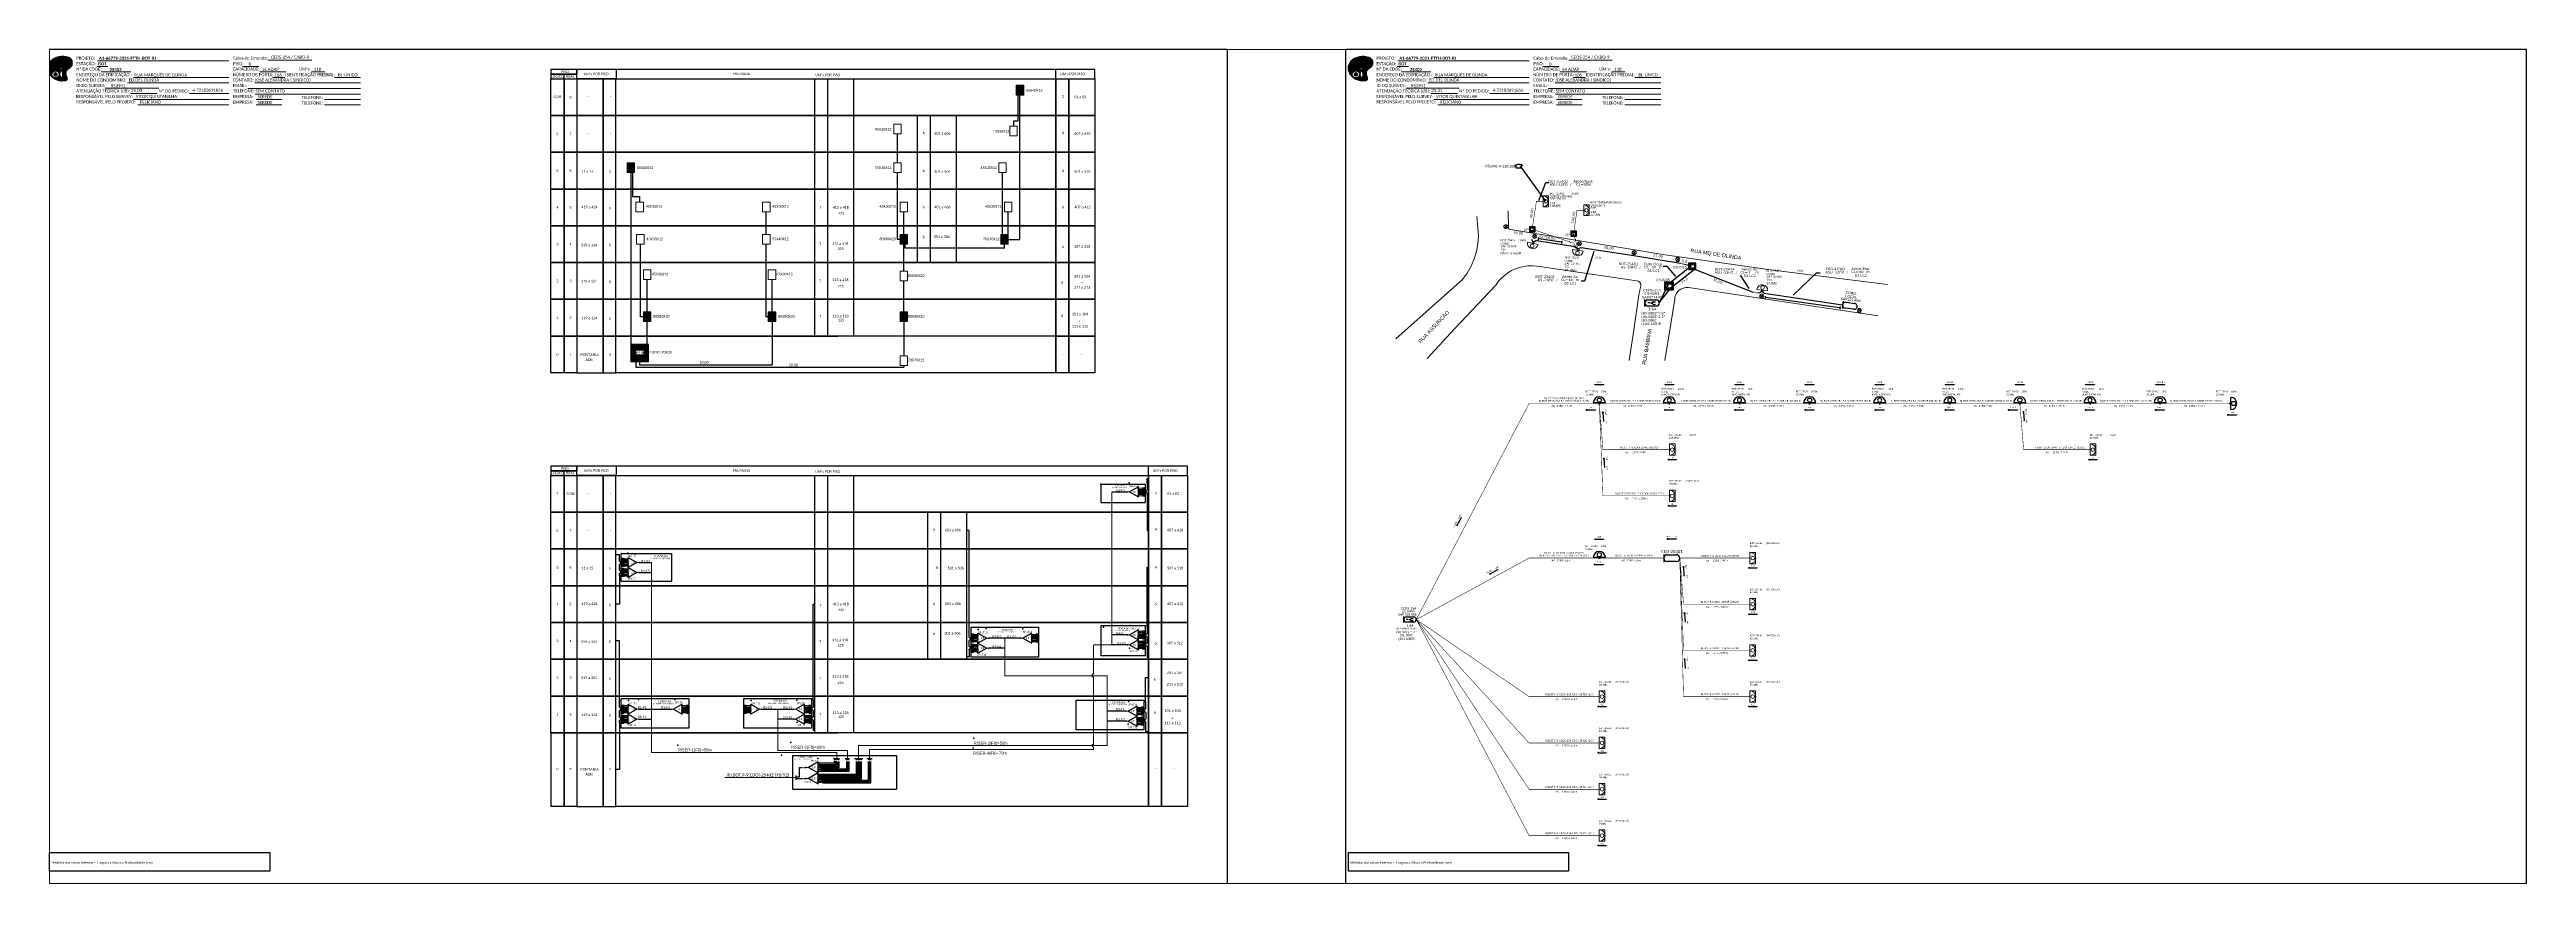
# Paper-space layout 'CDOI_25402' of a CAD drawing. Header units: metres. Extents: x 15.46 to 19.74, y 5.86 to 7.3.
# The model-space entities are those that its viewports show. They can reach past a viewport. Long polylines and large blocks are cut down to what shows.
import ezdxf
from ezdxf.enums import TextEntityAlignment as Align

# ---------------------------------------------------------------- set-up
doc = ezdxf.new("R2010")
doc.units = ezdxf.units.M
for name, color, linetype in [('10.1-Caixas Subterrâneas', 5, 'Continuous'), ('20.4-CEOS', 1, 'Continuous'), ('20.5-CEO', 1, 'Continuous'), ('CAP a instalar', 1, 'Continuous'), ('DROP DE CLIENTE', 140, 'Continuous'), ('label_cabos', 7, 'Continuous'), ('SETA', 7, 'Continuous'), ('Subida Lateral', 5, 'Continuous'), ('surveys', 7, 'Continuous'), ('surveys legendas', 7, 'Continuous'), ('UNIFILAR', 7, 'Continuous')]:
    doc.layers.add(name, color=color, linetype=linetype)
for name, color, linetype, lineweight in [('10.4-Postes', 1, 'Continuous', 0), ("20.0-LEGENDA DOS CDO'S", 1, 'Continuous', 0), ('20.1-CDO_INTERIOR', 1, 'Continuous', 0), ('20.2-CDO_POSTE', 1, 'Continuous', 5), ('20.6-CORDOALHA_SUPORTE', 7, 'Continuous', 25), ('40.1-ETIQUETAS', 1, 'Continuous', 20), ('CORDOALHA_SUPORTE', 7, 'Continuous', 25), ('Quadra', 251, 'Continuous', 0), ('Segmento Logradouro Texto', 251, 'Continuous', 0)]:
    doc.layers.add(name, color=color, linetype=linetype, lineweight=lineweight)
doc.styles.add('ARIAL', font='arial.ttf')
doc.styles.add('DIGICADE', font='arial.ttf')
doc.styles.add('ROMANS', font='arial.ttf')
doc.styles.add('siredit', font='verdana.ttf')
doc.styles.get("Standard").update_dxf_attribs({"font": 'arial.ttf'})
doc.styles.add('WMF-Calibri0', font='calibri.ttf')
doc.styles.add('WMF-Calibri1', font='calibrib.ttf')
doc.linetypes.add('FENCELINE1', pattern='A,0.25,-0.1,[133,ltypeshp.shx,S=0.1,R=0,X=-0.1,Y=0],-0.1,1', length=1.45)
doc.dimstyles.new('CL', dxfattribs={"dimtxt": 1, "dimasz": 2, "dimexe": 0.18, "dimexo": 0.0625, "dimgap": 0.09, "dimtad": 0, "dimdec": 0, "dimrnd": 1, "dimzin": 0, "dimdsep": 46, "dimtxsty": 'siredit', "dimblk": 'NONE', "dimcen": 0, "dimse1": 1, "dimse2": 1, "dimsd1": 1, "dimsd2": 1, "dimclrt": 7, "dimadec": 0, "dimazin": 0, "dimtfac": 1, "dimtdec": 0, "dimtofl": 0, "dimtmove": 0, "dimatfit": 3, "dimfxl": 0, "dimtolj": 1, "dimtzin": 0, "dimarcsym": 0})

# ---------------------------------------------------------------- blocks, each defined once
blk = doc.blocks.new('OI')
h = blk.add_hatch(color=40)
edge = h.paths.add_edge_path()
edge.add_spline(control_points=[(4.4, -0.7), (3.9, -1), (3.3, -1.5), (2.8, -2.6), (2.9, -3.5), (3.1, -4.3), (3.3, -4.9), (3.4, -5.4), (3.4, -5.9), (3.2, -6.4), (2.5, -6.6), (1.7, -6.6), (0.6, -6.7), (-0.6, -6.4), (-1.6, -6.1), (-2.8, -5.6), (-3.9, -4.8), (-4.9, -3.7), (-5.3, -2.6), (-5.6, -1.9), (-5.8, -1), (-5.7, 0.5), (-5.1, 2), (-4.1, 3), (-3.3, 3.6), (-2.4, 4.2), (-1.4, 4.4), (-0.6, 4.7), (0.8, 4.9), (2.2, 5), (3.8, 4.6), (4.7, 4.2), (5.4, 3.7), (5.8, 3), (6, 2.2), (6, 1.5), (5.7, 0.6), (5.3, 0.1), (4.9, -0.4), (4.5, -0.6), (4.4, -0.7)], knot_values=[0, 0, 0, 0, 1.60434, 2.417191, 3.427595, 4.282808, 4.776746, 5.304182, 5.888771, 6.258406, 6.858137, 7.79129, 8.986195, 10.124242, 11.187857, 12.242908, 13.953784, 15.414161, 16.515391, 17.349188, 17.675853, 19.552021, 21.515531, 22.568638, 23.63245, 24.621084, 25.782718, 26.745347, 27.142653, 29.870543, 31.004649, 31.921532, 32.709589, 33.801391, 34.042471, 35.192333, 35.971461, 36.628871, 37.254359, 37.836911, 37.836911, 37.836911, 37.836911], degree=3, periodic=0)
h.paths.add_polyline_path([(1.1, -0.9, -1), (0, -0.9, -1)], flags=16)
edge = h.paths.add_edge_path(flags=16)
edge.add_ellipse((0.6, -3.6), major_axis=(-0.02, 1.71), ratio=0.361305, start_angle=0, end_angle=360)
h.paths.add_polyline_path([(-0.4, -3.6, -1), (-3.8, -3.6, -1)], flags=16)
edge = h.paths.add_edge_path(flags=0)
edge.add_ellipse((-2.1, -3.6), major_axis=(0, 0.885), ratio=0.758294, start_angle=0, end_angle=360)
at = {"color": 40}
for centre, radius in [((-2.1, -3.6), 1.72), ((0.5, -0.9), 0.587)]:
    blk.add_circle(centre, radius, dxfattribs=at)
blk.add_ellipse((-2.1, -3.6), major_axis=(0, 0.885), ratio=0.758294, start_param=-3.141592653589792, end_param=3.141592653589792, dxfattribs=at)
blk.add_ellipse((0.6, -3.6), major_axis=(-0.02, 1.71), ratio=0.361305, dxfattribs=at)
at = {"color": 40, "start_tangent": (-0.800898, -0.598801), "end_tangent": (-0.800898, -0.598801)}
blk.add_spline([(4.4, -0.7), (3.2, -1.8), (2.9, -2.5), (2.9, -3.5), (3.1, -4.4), (3.3, -4.8), (3.4, -5.4), (3.4, -6), (3.2, -6.3), (2.7, -6.5), (1.7, -6.6), (0.5, -6.6), (-0.6, -6.4), (-1.6, -6.1), (-2.6, -5.7), (-3.9, -4.7), (-4.9, -3.6), (-5.4, -2.6), (-5.6, -1.8), (-5.7, -1.5), (-5.6, 0.4), (-4.8, 2.2), (-4.1, 3), (-3.3, 3.6), (-2.4, 4.1), (-1.3, 4.5), (-0.4, 4.7), (0, 4.8), (2.7, 4.8), (3.8, 4.5), (4.7, 4.2), (5.3, 3.7), (5.9, 2.7), (5.9, 2.5), (5.9, 1.3), (5.7, 0.6), (5.3, 0.1), (4.8, -0.4), (4.4, -0.7)], degree=3, dxfattribs=at)
blk = doc.blocks.new('SURVEY_SURVEY')
for p, q in [((0, 0.0000152), (-0.0000151, 0.0000108)), ((-0.0000151, 0.0000108), (-0.0000104, 0.0000108)), ((-0.0000103, 0), (-0.0000103, 0.0000108)), ((0.0000103, 0), (-0.0000103, 0)), ((0, 0.0000152), (0.0000151, 0.0000108)), ((0.0000101, 0.0000159), (0.0000117, 0.0000159)), ((0.0000101, 0.0000123), (0.0000101, 0.0000159)), ((0.0000151, 0.0000108), (0.0000103, 0.0000108)), ((0.0000103, 0.0000108), (0.0000103, 0)), ((0.0000117, 0.0000159), (0.0000117, 0.0000119))]:
    blk.add_line(p, q)
blk = doc.blocks.new('*X6')
at = {"color": 0, "linetype": 'Continuous'}
for p, q in [((-1.25, 0.34099), (-0.49099, 1.1)), ((-1.25, 0.517767), (-0.667767, 1.1)), ((-1.25, 0.694544), (-0.844544, 1.1)), ((-1.25, 0.87132), (-1.02132, 1.1)), ((-1.25, 1.048097), (-1.198097, 1.1)), ((-1.25, 0.164214), (-0.8035, 0.610714)), ((-1.25, -0.012563), (-0.8035, 0.433937)), ((-1.25, -0.18934), (-0.8035, 0.25716)), ((-1.25, -0.366117), (-0.8035, 0.080383)), ((-0.789214, 0.625), (-0.314214, 1.1)), ((-0.612437, 0.625), (-0.137437, 1.1)), ((-0.43566, 0.625), (0.03934, 1.1)), ((-0.258883, 0.625), (0.216117, 1.1)), ((-0.082107, 0.625), (0.392893, 1.1)), ((0.09467, 0.625), (0.56967, 1.1)), ((0.271447, 0.625), (0.746447, 1.1)), ((0.448223, 0.625), (0.923223, 1.1)), ((0.625, 0.625), (1.1, 1.1)), ((0.801777, 0.625), (1.25, 1.073223)), ((0.8035, 0.449947), (1.25, 0.896447)), ((0.8035, 0.27317), (1.25, 0.71967)), ((0.8035, 0.096393), (1.25, 0.542893)), ((0.8035, -0.080383), (1.25, 0.366117)), ((0.8035, -0.25716), (1.25, 0.18934)), ((0.8035, -0.433937), (1.25, 0.012563)), ((-1.25, -0.542893), (-0.8035, -0.096393)), ((-1.25, -0.71967), (-0.8035, -0.27317)), ((-1.25, -0.896447), (-0.8035, -0.449947)), ((-1.25, -1.073223), (-0.801777, -0.625)), ((-1.1, -1.1), (-0.625, -0.625)), ((-0.923223, -1.1), (-0.448223, -0.625)), ((-0.746447, -1.1), (-0.271447, -0.625)), ((-0.56967, -1.1), (-0.09467, -0.625)), ((-0.392893, -1.1), (0.082107, -0.625)), ((-0.216117, -1.1), (0.258883, -0.625)), ((-0.03934, -1.1), (0.43566, -0.625)), ((0.137437, -1.1), (0.612437, -0.625)), ((0.314214, -1.1), (0.789214, -0.625)), ((0.49099, -1.1), (1.25, -0.34099)), ((0.667767, -1.1), (1.25, -0.517767)), ((0.8035, -0.610714), (1.25, -0.164214)), ((0.844544, -1.1), (1.25, -0.694544)), ((1.02132, -1.1), (1.25, -0.87132)), ((1.198097, -1.1), (1.25, -1.048097))]:
    blk.add_line(p, q, dxfattribs=at)
blk = doc.blocks.new('MANHOLE_MQ')
at = {"color": 0, "linetype": 'Continuous'}
for p, q in [((0.0000062, 0.0000057), (-0.0000063, 0.0000057)), ((-0.0000063, 0.0000057), (-0.0000063, -0.0000053)), ((-0.000004, 0.0000033), (0.000004, 0.0000033)), ((-0.000004, -0.0000029), (-0.000004, 0.0000033)), ((0.000004, 0.0000033), (0.000004, -0.0000029)), ((0.0000062, -0.0000053), (0.0000062, 0.0000057)), ((-0.0000063, -0.0000053), (0.0000062, -0.0000053)), ((0.000004, -0.0000029), (-0.000004, -0.0000029)), ((0.000004, -0.0000029), (0.000004, -0.0000029))]:
    blk.add_line(p, q, dxfattribs=at)
at = {"color": 0, "linetype": 'Continuous', "xscale": 5e-06, "yscale": 5e-06, "zscale": 1e-05}
blk.add_blockref('*X6', (0, 0.0000002), dxfattribs=at)
blk = doc.blocks.new('POLE_POLE')
at = {"color": 1}
for p, q in [((-0.0000031, 0.0000069), (0.0000027, 0.0000015)), ((0.0000025, 0.0000071), (-0.0000029, 0.0000013))]:
    blk.add_line(p, q, dxfattribs=at)
blk.add_circle((-0.0000002, 0.0000042), 0.00000396, dxfattribs=at)
blk = doc.blocks.new('*U9')
at = {"layer": '20.4-CEOS', "color": 7, "style": 'siredit'}
for tag, p in [('FIBRAS_SPLITTER', (0, 0)), ('FIBRAS_TOP_C', (0, -4.13)), ('RESERVA_FINAIS', (0, -5.46))]:
    blk.add_attdef(tag, p, '', height=1.01, dxfattribs=at)
for tag, p, flags in [('QTDE', (0, -9.4), 1), ('ID_ATIVIDADE', (0, -6.77), 3), ('FATOR', (0, -8.09), 1), ('FID', (0, -10.71), 1)]:
    blk.add_attdef(tag, p, '', height=1.01, dxfattribs=dict(at, flags=flags))
blk = doc.blocks.new('*U11')
at = {"layer": '20.4-CEOS', "color": 7, "style": 'siredit'}
blk.add_attdef('FIBRAS_SPLITTER', (0, 0), '', height=1.01, dxfattribs=at)
for tag, p, flags in [('QTDE', (0, -4.11), 1), ('ID_ATIVIDADE', (0, -1.48), 3), ('FATOR', (0, -2.79), 1), ('FID', (0, -5.42), 1)]:
    blk.add_attdef(tag, p, '', height=1.01, dxfattribs=dict(at, flags=flags))
blk = doc.blocks.new('CDOI_CT_DRT')
at = {"layer": '20.1-CDO_INTERIOR', "color": 8, "lineweight": 18}
blk.add_lwpolyline([(2.13, -2.13), (2.13, 2.12), (0, 2.12), (0, -2.13)], close=True, dxfattribs=at)
blk.add_circle((1.06, 0), 0.68, dxfattribs=at)
blk.add_arc((0, 0), 2.13, 269.97241, 89.97241, dxfattribs=at)
at = {"layer": "20.0-LEGENDA DOS CDO'S", "color": 8, "style": 'ARIAL'}
for tag, p in [('SURVEY', (2.61, 1.6)), ('SAP', (2.61, 0.61)), ('CDO_N', (2.61, 2.69)), ('1:XX', (2.6, -1.08)), ('UMS', (2.6, -2.09))]:
    blk.add_attdef(tag, p, '', height=0.8, rotation=359.97241, dxfattribs=at)
blk.add_attdef('FIBRAS_UTILIZADAS', text='', height=0.8, rotation=359.97241, dxfattribs=at).set_placement((10.32, 2.69), align=Align.CENTER)
blk = doc.blocks.new('*U15')
at = {"color": 0}
blk.add_line((2.14, -0.58), (-2.1, -0.68), dxfattribs=at)
for centre, radius in [((0, 0.38), 0.733), ((0.03, -1.03), 0.393)]:
    blk.add_circle(centre, radius, dxfattribs=at)
blk.add_arc((0.02, -0.63), 2.12, 1.37817, 181.37817, dxfattribs=at)
blk = doc.blocks.new('Inst CDOE-8 CAIXA DIST OPT CDOE 48F_8D C_SPL OPTAP')
at = {"layer": "20.0-LEGENDA DOS CDO'S", "color": 0, "style": 'ARIAL'}
for tag, p, height in [('1:XX', (-0.01, 1.7), 0.8), ('SAP', (0.12, 2.96), 0.8), ('CORDOALHA', (0.12, 4.02), 0.8), ('FID', (0.12, 5.25), 0.8), ('UMS', (0.14, 0.22), 1)]:
    blk.add_attdef(tag, p, '', height=height, rotation=0.11799, dxfattribs=at)
at = {"layer": "20.0-LEGENDA DOS CDO'S", "color": 0}
for tag, p, style, flags in [('ID_ATIVIDADE', (0.12, 6.47), 'ARIAL', 3), ('FATOR', (7.92, 6.47), 'ARIAL', 1), ('QTDE', (0.23, -0.97), 'DIGICADE', 3)]:
    blk.add_attdef(tag, p, '', height=0.8, rotation=0.11799, dxfattribs=dict(at, style=style, flags=flags))
at = {"layer": "20.0-LEGENDA DOS CDO'S", "color": 0, "style": 'ARIAL'}
blk.add_attdef('FIBRAS_UTILIZADAS', text='', height=0.8, rotation=0.11799, dxfattribs=at).set_placement((13.48, 5.26), align=Align.CENTER)
blk = doc.blocks.new('Inst CORD ALUMINIO 4.8 MM 3F(sem recursos)')
at = {"layer": '20.6-CORDOALHA_SUPORTE', "color": 0, "lineweight": 0, "style": 'ROMANS'}
for tag, p, flags in [('FID', (-5.2, -8.9), 1), ('FATOR', (-5.2, -4.44), 3), ('ID_ATIVIDADE', (-5.2, -6.67), 3)]:
    blk.add_attdef(tag, p, '', height=1, dxfattribs=dict(at, flags=flags))
blk.add_attdef('LANCE', text='', height=1, dxfattribs=at).set_placement((-0.54, -2.21), align=Align.RIGHT)
at = {"layer": '20.6-CORDOALHA_SUPORTE', "color": 0, "style": 'siredit'}
blk.add_attdef('QTDE', (-0.54, -2.21), '', height=1, rotation=359.69001, dxfattribs=at)
blk = doc.blocks.new('Inst CB AS CFOA-SM-ASU-120-S-12')
at = {"layer": 'label_cabos', "color": 0, "style": 'siredit'}
for tag, flags, p in [('ID_ATIVIDADE', 3, (1.31, 2.67)), ('FATOR', 1, (11.56, 2.55))]:
    blk.add_attdef(tag, text='', height=1, rotation=359.69001, dxfattribs=dict(at, flags=flags)).set_placement(p, align=Align.MIDDLE_CENTER)
for tag, p in [('TIPO_CABO', (1.26, 0)), ('DESTINO_CABO', (3.13, 1.26)), ('CABO', (4.69, -0.05)), ('/', (7.71, -0.05)), ('LANCE', (10.81, 0)), ('TIPO_CABO', (13.11, 1.24)), ('UND', (15.96, 0)), ('FID', (13.15, -1.41))]:
    blk.add_attdef(tag, text='', height=1, rotation=359.69001, dxfattribs=at).set_placement(p, align=Align.MIDDLE_CENTER)
blk.add_attdef('QTDE', (12.43, -0.47), '', height=1, rotation=359.69001, dxfattribs=at)
blk = doc.blocks.new('Inst CB AS CFOA-SM-AS-80-TS-24')
at = {"layer": 'label_cabos', "color": 0, "style": 'siredit'}
for tag, flags, p in [('ID_ATIVIDADE', 3, (1.31, 2.67)), ('FATOR', 1, (11.56, 2.55))]:
    blk.add_attdef(tag, text='', height=1, rotation=359.69001, dxfattribs=dict(at, flags=flags)).set_placement(p, align=Align.MIDDLE_CENTER)
for tag, p in [('TIPO_CABO', (1.76, 0)), ('DESTINO_CABO', (3.13, 1.26)), ('CABO', (4.69, -0.05)), ('/', (7.71, -0.05)), ('LANCE', (10.81, 0)), ('TIPO_CABO', (13.11, 1.24)), ('UND', (15.96, 0)), ('FID', (13.15, -1.41))]:
    blk.add_attdef(tag, text='', height=1, rotation=359.69001, dxfattribs=at).set_placement(p, align=Align.MIDDLE_CENTER)
blk.add_attdef('QTDE', (12.43, -0.47), '', height=1, rotation=359.69001, dxfattribs=at)
blk = doc.blocks.new('Inst CB DT OCUP CFOA-SM-AS-80-TS-24')
at = {"layer": 'label_cabos', "color": 0, "style": 'siredit'}
for tag, flags, p in [('ID_ATIVIDADE', 3, (1.31, 2.67)), ('FATOR', 1, (11.56, 2.55))]:
    blk.add_attdef(tag, text='', height=1, rotation=359.69001, dxfattribs=dict(at, flags=flags)).set_placement(p, align=Align.MIDDLE_CENTER)
for tag, p in [('TIPO_CABO', (1.76, 0)), ('DESTINO_CABO', (3.13, 1.26)), ('CABO', (4.69, -0.05)), ('/', (7.71, -0.05)), ('LANCE', (10.91, 0)), ('TIPO_CABO', (13.11, 1.24)), ('UND', (15.96, 0)), ('FID', (13.15, -1.41))]:
    blk.add_attdef(tag, text='', height=1, rotation=359.69001, dxfattribs=at).set_placement(p, align=Align.MIDDLE_CENTER)
blk.add_attdef('QTDE', (12.43, -0.47), '', height=1, rotation=359.69001, dxfattribs=at)
blk = doc.blocks.new('CDOE_CT_POSTE')
at = {"layer": "20.0-LEGENDA DOS CDO'S", "color": 0, "style": 'ARIAL'}
for tag, p, height in [('1:XX', (-0.01, 1.7), 0.8), ('SAP', (0.12, 2.96), 0.8), ('CDO_N', (0.12, 5.25), 0.8), ('CORDOALHA', (0.12, 4.02), 0.8), ('UMS', (0.14, 0.22), 1)]:
    blk.add_attdef(tag, p, '', height=height, rotation=0.11799, dxfattribs=at)
blk.add_attdef('FIBRAS_UTILIZADAS', text='', height=0.8, rotation=0.11799, dxfattribs=at).set_placement((7.83, 5.26), align=Align.CENTER)
blk = doc.blocks.new('LEGENDA DOS CABOS')
at = {"layer": 'label_cabos', "color": 0, "style": 'siredit'}
for tag, p in [('TIPO_CABO', (2.74, 0.52)), ('ID', (4.24, 1.63)), ('CABO', (6.16, 0.47)), ('/', (9.19, 0.47)), ('METROS', (14.36, 0.47)), ('XX', (14.31, 1.67))]:
    blk.add_attdef(tag, text='', height=1, rotation=359.69001, dxfattribs=at).set_placement(p, align=Align.MIDDLE_CENTER)
blk = doc.blocks.new('_None')
blk = doc.blocks.new('Inst CB ESP CFOA-SM-ASU-120-S-12')
at = {"layer": 'label_cabos', "color": 0, "style": 'siredit'}
for tag, flags, p in [('ID_ATIVIDADE', 3, (1.31, 2.67)), ('FATOR', 1, (11.56, 2.55))]:
    blk.add_attdef(tag, text='', height=1, rotation=359.69001, dxfattribs=dict(at, flags=flags)).set_placement(p, align=Align.MIDDLE_CENTER)
for tag, p in [('TIPO_CABO', (1.26, 0)), ('DESTINO_CABO', (3.13, 1.26)), ('CABO', (4.69, -0.05)), ('/', (7.71, -0.05)), ('LANCE', (10.81, 0)), ('TIPO_CABO', (13.11, 1.24)), ('UND', (15.96, 0)), ('FID', (13.15, -1.41))]:
    blk.add_attdef(tag, text='', height=1, rotation=359.69001, dxfattribs=at).set_placement(p, align=Align.MIDDLE_CENTER)
blk.add_attdef('QTDE', (12.43, -0.47), '', height=1, rotation=359.69001, dxfattribs=at)
blk = doc.blocks.new('CEOS_RP_CT_DRT')
at = {"layer": '20.4-CEOS', "color": 0}
for p, q in [((-4.5, 1.2), (-1.2, 1.2)), ((-1.2, -1.2), (-4.5, -1.2))]:
    blk.add_line(p, q, dxfattribs=at)
for points in [[(-5.7, -1.4), (-5.7, 1.4)], [(-3.8, 0), (-4.6, 0)], [(-2.5, 0.5), (-1.5, 0.5)], [(-2.5, -0.5), (-1.5, -0.5)]]:
    blk.add_lwpolyline(points, dxfattribs=at)
blk.add_lwpolyline([(-3.8, 0, 0, 1.47, 0), (-2.4, 0, 1.47, 1.47, 0)], format="xyseb", dxfattribs=at)
for centre, start, end in [((-4.5, 0), 90, 270), ((-1.2, 0), 270, 90)]:
    blk.add_arc(centre, 1.19, start, end, dxfattribs=at)
at = {"layer": '20.4-CEOS', "color": 7, "style": 'siredit'}
for tag, p in [('Nº_DA_CEOS', (-2.9, 5.6)), ('LOCAL', (-2.9, 4.2)), ('SAP', (-2.9, 2.8)), ('RACIO_SPLITAGEM', (-2.9, -1.9)), ('FIBRAS_SPLITTER', (-2.9, -3.6)), ('RESERVA_FINAIS', (-2.9, -6.4)), ('FIBRAS_TOP_C', (-2.9, -5.1))]:
    blk.add_attdef(tag, text='', height=1.01, dxfattribs=at).set_placement(p, align=Align.TOP_CENTER)
blk = doc.blocks.new('CDOE-TEXTO PADRÃO')
at = {"layer": "20.0-LEGENDA DOS CDO'S", "color": 0, "style": 'ARIAL'}
for tag, p in [('CDO_N', (0.5, 7.4)), ('CORDOALHA', (0.5, 4.3)), ('SAP', (0.5, 1.7)), ('SPLITER_1', (0.6, -0.9)), ('SPLITER_2', (0.6, -3.5)), ('(XX-XX_F)S', (0.5, -8.3)), ('(XX-XX_L)S', (0.5, -10.8)), ('UMS', (0.5, -13.1))]:
    blk.add_attdef(tag, p, '', height=1.7, rotation=0.118, dxfattribs=at)
blk.add_attdef('FIBRAS_UTILIZADAS', text='', height=1.7, rotation=0.118, dxfattribs=at).set_placement((19.8, 7.4), align=Align.CENTER)
blk = doc.blocks.new('SAN')
at = {"layer": 'SETA'}
blk.add_lwpolyline([(-2.6, 0), (6, 0)], dxfattribs=at)
for points in [[(-2.1, -0.7), (-3.9, 0), (-2.1, 0.7)], [(5.3, 0.7), (7.2, 0), (5.3, -0.7)]]:
    blk.add_solid(points, dxfattribs=at)
blk = doc.blocks.new('CDOI_INT')
at = {"layer": '20.1-CDO_INTERIOR', "color": 0, "lineweight": 18}
blk.add_lwpolyline([(4.2, -4.2), (4.2, 4.2), (0, 4.2), (0, -4.2)], close=True, dxfattribs=at)
blk.add_circle((2.1, 0), 1.36, dxfattribs=at)
blk.add_arc((0, 0), 4.25, 270, 90, dxfattribs=at)
at = {"layer": "20.0-LEGENDA DOS CDO'S", "color": 0, "style": 'ARIAL'}
for tag, p in [('CDO_N', (-0.1, 10.4)), ('SURVEY', (-0.1, 8.2)), ('SAP', (-0.1, 6.2)), ('SPLITER_1', (21.2, 10.4)), ('SPLITER_2', (21.2, 8.7)), ('1:XX', (5.9, -2.2)), ('UMS', (5.9, -4.2))]:
    blk.add_attdef(tag, p, '', height=1.36, dxfattribs=at)
blk.add_attdef('FIBRAS_UTILIZADAS', text='', height=1.36, dxfattribs=at).set_placement((15.3, 10.4), align=Align.CENTER)
blk = doc.blocks.new('ETIQUETA_RS5F')
at = {"layer": '40.1-ETIQUETAS', "color": 0, "style": 'siredit'}
blk.add_text('/', height=1.5, dxfattribs=at).set_placement((1.6, -2), align=Align.MIDDLE_RIGHT)
for tag, p in [('ETIQUETA_R_SECUNDARIA', (1.2, 2.1)), ('ETIQUETA_R_PRIMARIA', (1.2, 4.1)), ('F_ATIVAS/F_MORTAS', (1.1, -4.2))]:
    blk.add_attdef(tag, text='', height=1.5, dxfattribs=at).set_placement(p, align=Align.MIDDLE_CENTER)
for tag, p in [('TIPO_CABO', (-6.6, -2.1)), ('CAP_CABO', (0.4, -2.1))]:
    blk.add_attdef(tag, text='', height=1.5, dxfattribs=at).set_placement(p, align=Align.MIDDLE_RIGHT)
for tag, p in [('FUSÃO_1', (0.8, -8.4)), ('FUSÃO_2', (0.8, -10.6)), ('FUSÃO_3', (0.8, -12.9)), ('FUSÃO_4', (0.8, -15.1)), ('FUSÃO_5', (0.8, -17.2))]:
    blk.add_attdef(tag, text='', height=1.5, dxfattribs=at).set_placement(p, align=Align.CENTER)
blk.add_attdef('METROS', text='', height=1.5, dxfattribs=at).set_placement((2.1, -2), align=Align.MIDDLE_LEFT)
blk = doc.blocks.new('SPLITTER_')
blk.add_point((0, 0))
at = {"style": 'ARIAL', "flags": 4}
blk.add_attdef('SPLT', (0, -3.3), '', height=1.5, dxfattribs=at)
blk = doc.blocks.new('A$C415C251F')
at = {"color": 3}
blk.add_point((0, 0), dxfattribs=at)
blk = doc.blocks.new('LEG_CDOIA8_C-SPLT_ESQ')
at = {"color": 3, "extrusion": (0, 0, -1), "xscale": -1, "zscale": -1}
blk.add_blockref('A$C415C251F', (0, 0), dxfattribs=at)
at = {"style": 'ARIAL', "flags": 4}
blk.add_attdef('SPLITAGEM', text='', height=1.5, dxfattribs=at).set_placement((18.6, -12.6), align=Align.CENTER)
at = {"color": 1, "style": 'WMF-Calibri0', "flags": 4}
blk.add_attdef('MODELO', text='', height=1.5, dxfattribs=at).set_placement((22.5, -4.5), align=Align.CENTER)
blk.add_attdef('CDO', (21.4, -2.6), '', height=2, dxfattribs=at)
blk = doc.blocks.new('SPLT_1-8_SC-APC_ESQ')
at = {"color": 3, "lineweight": 0}
for points in [[(2.4, -3), (0, -3)], [(2.4, -4), (0, -4)], [(2.4, -4.2), (0, -4.2)], [(2.4, -5.2), (0, -5.2)], [(2.4, -5.3), (0, -5.3)], [(2.4, -6.3), (0, -6.3)], [(2.4, -6.5), (0, -6.5)], [(2.4, -7.5), (0, -7.5)], [(2.4, -7.6), (0, -7.6)], [(2.4, -8.6), (0, -8.6)], [(2.4, -8.8), (0, -8.8)], [(2.4, -9.8), (0, -9.8)], [(2.4, -9.9), (0, -9.9)], [(2.4, -10.9), (0, -10.9)], [(2.4, -11.1), (0, -11.1)], [(2.4, -12.1), (0, -12.1)], [(2.4, -3), (2.4, -4)], [(2.4, -4.2), (2.4, -5.2)], [(2.4, -5.3), (2.4, -6.3)], [(2.4, -6.5), (2.4, -7.5)], [(2.4, -7.6), (2.4, -8.6)], [(2.4, -8.8), (2.4, -9.8)], [(2.4, -9.9), (2.4, -10.9)], [(2.4, -11.1), (2.4, -12.1)], [(3, -3.5), (7.4, -3.5)], [(7.4, -4.7), (3, -4.7)], [(7.4, -5.8), (3, -5.8)], [(7.4, -7), (3, -7)], [(7.4, -8.1), (3, -8.1)], [(7.4, -9.3), (3, -9.3)], [(7.4, -10.4), (3, -10.4)], [(7.4, -11.6), (3, -11.6)]]:
    blk.add_lwpolyline(points, dxfattribs=at)
for points in [[(3, -3.2), (2.4, -3.2), (2.4, -3.8), (3, -3.8)], [(3, -4.4), (2.4, -4.4), (2.4, -5), (3, -5)], [(3, -5.5), (2.4, -5.5), (2.4, -6.1), (3, -6.1)], [(3, -6.7), (2.4, -6.7), (2.4, -7.3), (3, -7.3)], [(3, -7.8), (2.4, -7.8), (2.4, -8.4), (3, -8.4)], [(3, -9), (2.4, -9), (2.4, -9.6), (3, -9.6)], [(3, -10.1), (2.4, -10.1), (2.4, -10.7), (3, -10.7)], [(3, -11.3), (2.4, -11.3), (2.4, -11.9), (3, -11.9)]]:
    blk.add_lwpolyline(points, close=True, dxfattribs=at)
at = {"color": 1}
blk.add_lwpolyline([(7.4, -2.1), (17, -7.5), (7.4, -13), (7.4, -2.1)], dxfattribs=at)
at = {"color": 1, "lineweight": 0}
blk.add_lwpolyline([(17, -7.5), (19.3, -7.5)], dxfattribs=at)
at = {"color": 1, "style": 'ARIAL'}
for s, height, p in [('S2', 0.75, (7.6, -5)), ('S3', 0.75, (7.6, -6.2)), ('S4', 0.75, (7.6, -7.4)), ('S5', 0.75, (7.5, -8.6)), ('S6', 0.75, (7.6, -9.7)), ('S7', 0.75, (7.6, -10.8)), ('S8', 0.75, (7.6, -11.9)), ('S1', 0.75, (7.7, -3.8)), ('1:8', 2, (10.5, -8.4))]:
    blk.add_text(s, height=height, dxfattribs=at).set_placement(p)
blk = doc.blocks.new('SPLT_1-8_SC-APC')
at = {"color": 1, "lineweight": 0}
blk.add_lwpolyline([(-17, -7.5), (-19.3, -7.5)], dxfattribs=at)
at = {"color": 1}
blk.add_lwpolyline([(-7.4, -2.1), (-17, -7.5), (-7.4, -13), (-7.4, -2.1)], dxfattribs=at)
at = {"color": 3, "lineweight": 0}
for points in [[(-3, -3.5), (-7.4, -3.5)], [(-7.4, -4.7), (-3, -4.7)], [(-7.4, -5.8), (-3, -5.8)], [(-7.4, -7), (-3, -7)], [(-7.4, -8.1), (-3, -8.1)], [(-7.4, -9.3), (-3, -9.3)], [(-7.4, -10.4), (-3, -10.4)], [(-7.4, -11.6), (-3, -11.6)], [(-2.4, -3), (-2.4, -4)], [(-2.4, -3), (0, -3)], [(-2.4, -4), (0, -4)], [(-2.4, -4.2), (-2.4, -5.2)], [(-2.4, -4.2), (0, -4.2)], [(-2.4, -5.2), (0, -5.2)], [(-2.4, -5.3), (-2.4, -6.3)], [(-2.4, -5.3), (0, -5.3)], [(-2.4, -6.3), (0, -6.3)], [(-2.4, -6.5), (-2.4, -7.5)], [(-2.4, -6.5), (0, -6.5)], [(-2.4, -7.5), (0, -7.5)], [(-2.4, -7.6), (-2.4, -8.6)], [(-2.4, -7.6), (0, -7.6)], [(-2.4, -8.6), (0, -8.6)], [(-2.4, -8.8), (-2.4, -9.8)], [(-2.4, -8.8), (0, -8.8)], [(-2.4, -9.8), (0, -9.8)], [(-2.4, -9.9), (-2.4, -10.9)], [(-2.4, -9.9), (0, -9.9)], [(-2.4, -10.9), (0, -10.9)], [(-2.4, -11.1), (-2.4, -12.1)], [(-2.4, -11.1), (0, -11.1)], [(-2.4, -12.1), (0, -12.1)]]:
    blk.add_lwpolyline(points, dxfattribs=at)
for points in [[(-3, -3.2), (-2.4, -3.2), (-2.4, -3.8), (-3, -3.8)], [(-3, -4.4), (-2.4, -4.4), (-2.4, -5), (-3, -5)], [(-3, -5.5), (-2.4, -5.5), (-2.4, -6.1), (-3, -6.1)], [(-3, -6.7), (-2.4, -6.7), (-2.4, -7.3), (-3, -7.3)], [(-3, -7.8), (-2.4, -7.8), (-2.4, -8.4), (-3, -8.4)], [(-3, -9), (-2.4, -9), (-2.4, -9.6), (-3, -9.6)], [(-3, -10.1), (-2.4, -10.1), (-2.4, -10.7), (-3, -10.7)], [(-3, -11.3), (-2.4, -11.3), (-2.4, -11.9), (-3, -11.9)]]:
    blk.add_lwpolyline(points, close=True, dxfattribs=at)
at = {"color": 1, "style": 'ARIAL'}
for s, height, p in [('1:8', 2, (-13.9, -8.4)), ('S1', 0.75, (-8.7, -3.8)), ('S2', 0.75, (-8.7, -5)), ('S3', 0.75, (-8.7, -6.2)), ('S4', 0.75, (-8.7, -7.4)), ('S5', 0.75, (-8.7, -8.6)), ('S6', 0.75, (-8.7, -9.7)), ('S7', 0.75, (-8.7, -10.8)), ('S8', 0.75, (-8.7, -11.9))]:
    blk.add_text(s, height=height, dxfattribs=at).set_placement(p)

msp = doc.modelspace()

# ---------------------------------------------------------------- hatches: boundary and pattern name
h = msp.add_hatch()
h.set_pattern_fill('ANSI31', color=1, scale=0.25, angle=15, style=0)
h.paths.add_polyline_path([(338.8, 256.7), (333.5, 256.7), (333.5, 249.8), (338.8, 249.8)])
h = msp.add_hatch()
h.set_pattern_fill('ANSI31', color=1, scale=0.25, angle=15, style=0)
h.paths.add_polyline_path([(56.3, 194.7), (61.6, 194.7), (61.6, 201.6), (56.3, 201.6)])
h = msp.add_hatch()
h.set_pattern_fill('ANSI31', color=1, scale=0.25, angle=15, style=0)
h.paths.add_polyline_path([(256, 150.5), (250.7, 150.5), (250.7, 143.6), (256, 143.6)])
h = msp.add_hatch()
h.set_pattern_fill('ANSI31', color=1, scale=0.25, angle=15, style=0)
h.paths.add_polyline_path([(327.8, 150.5), (322.5, 150.5), (322.5, 143.6), (327.8, 143.6)])
h = msp.add_hatch()
h.set_pattern_fill('ANSI31', color=1, scale=0.25, angle=15, style=0)
h.paths.add_polyline_path([(67.9, 91.8), (67.9, 88.4), (73.2, 88.4), (73.2, 95.3), (67.9, 95.3)])
h = msp.add_hatch()
h.set_pattern_fill('ANSI31', color=1, scale=0.25, angle=15, style=0)
h.paths.add_polyline_path([(162.2, 88.4), (162.2, 95.3), (156.9, 95.3), (156.9, 88.4)])
h = msp.add_hatch()
h.set_pattern_fill('ANSI31', color=1, scale=0.25, angle=15, style=0)
h.paths.add_polyline_path([(256, 95.3), (250.7, 95.3), (250.7, 88.4), (256, 88.4)])
h.paths.add_polyline_path([(256, 90.8), (268.6, 90.8), (268.6, 93.6), (256, 93.6)], flags=9)
h = msp.add_hatch(color=3)
h.dxf.hatch_style = 1
edge = h.paths.add_edge_path()
edge.add_arc((412.6, -32.9), 0.221, 0, 360)
h = msp.add_hatch(color=3)
h.dxf.hatch_style = 1
edge = h.paths.add_edge_path()
edge.add_arc((65, -83.1), 0.221, 0, 360)
h = msp.add_hatch(color=3)
h.dxf.hatch_style = 1
edge = h.paths.add_edge_path()
edge.add_arc((65, -90.2), 0.221, 0, 360)
h = msp.add_hatch(color=3)
h.dxf.hatch_style = 1
edge = h.paths.add_edge_path()
edge.add_arc((314, -137.1), 0.221, 0, 360)
h = msp.add_hatch(color=3)
h.dxf.hatch_style = 1
edge = h.paths.add_edge_path()
edge.add_arc((336.7, -137.1), 0.221, 0, 360)
h = msp.add_hatch(color=3)
h.dxf.hatch_style = 1
edge = h.paths.add_edge_path()
edge.add_arc((412.6, -134.7), 0.221, 0, 360)
h = msp.add_hatch(color=3)
h.dxf.hatch_style = 1
edge = h.paths.add_edge_path()
edge.add_arc((314, -144.2), 0.221, 0, 360)
h = msp.add_hatch(color=3)
h.dxf.hatch_style = 1
edge = h.paths.add_edge_path()
edge.add_arc((412.7, -141.8), 0.221, 0, 360)
h = msp.add_hatch(color=3)
h.dxf.hatch_style = 1
edge = h.paths.add_edge_path()
edge.add_arc((64.8, -187.7), 0.221, 0, 360)
h = msp.add_hatch(color=3)
h.dxf.hatch_style = 1
edge = h.paths.add_edge_path()
edge.add_arc((87.8, -187.7), 0.221, 0, 360)
h = msp.add_hatch(color=3)
h.dxf.hatch_style = 1
edge = h.paths.add_edge_path()
edge.add_arc((152.2, -187.7), 0.221, 0, 360)
h = msp.add_hatch(color=3)
h.dxf.hatch_style = 1
edge = h.paths.add_edge_path()
edge.add_arc((175, -187.7), 0.221, 0, 360)
h = msp.add_hatch(color=3)
h.dxf.hatch_style = 1
edge = h.paths.add_edge_path()
edge.add_arc((411.7, -189), 0.221, 0, 360)
h = msp.add_hatch(color=3)
h.dxf.hatch_style = 1
edge = h.paths.add_edge_path()
edge.add_arc((64.8, -194.8), 0.221, 0, 360)
h = msp.add_hatch(color=3)
h.dxf.hatch_style = 1
edge = h.paths.add_edge_path()
edge.add_arc((175.2, -194.8), 0.221, 0, 360)
h = msp.add_hatch(color=3)
h.dxf.hatch_style = 1
edge = h.paths.add_edge_path()
edge.add_arc((411.9, -196.1), 0.221, 0, 360)
h = msp.add_hatch(color=3)
h.dxf.hatch_style = 1
edge = h.paths.add_edge_path()
edge.add_arc((183.8, -229.1), 0.233, 0, 360)
h = msp.add_hatch(color=3)
h.dxf.hatch_style = 1
edge = h.paths.add_edge_path()
edge.add_arc((183.8, -229.1), 0.186, 0, 360)
h = msp.add_hatch(color=3)
h.dxf.hatch_style = 1
edge = h.paths.add_edge_path()
edge.add_arc((193, -226.1), 0.176, 0, 360)
h = msp.add_hatch(color=3)
h.dxf.hatch_style = 1
edge = h.paths.add_edge_path()
edge.add_arc((193.4, -227), 0.176, 0, 360)
h = msp.add_hatch(color=3)
h.dxf.hatch_style = 1
edge = h.paths.add_edge_path()
edge.add_arc((193.7, -227.8), 0.176, 0, 360)
h = msp.add_hatch(color=3)
h.dxf.hatch_style = 1
edge = h.paths.add_edge_path()
edge.add_arc((194.1, -228.7), 0.176, 0, 360)
h = msp.add_hatch(color=3)
h.dxf.hatch_style = 1
edge = h.paths.add_edge_path()
edge.add_arc((194.5, -229.5), 0.176, 0, 360)
h = msp.add_hatch(color=3)
h.dxf.hatch_style = 1
edge = h.paths.add_edge_path()
edge.add_arc((183.8, -237), 0.233, 0, 360)
h = msp.add_hatch(color=3)
h.dxf.hatch_style = 1
edge = h.paths.add_edge_path()
edge.add_arc((193, -234.1), 0.176, 0, 360)
h = msp.add_hatch(color=3)
h.dxf.hatch_style = 1
edge = h.paths.add_edge_path()
edge.add_arc((193.4, -234.9), 0.176, 0, 360)
h = msp.add_hatch(color=3)
h.dxf.hatch_style = 1
edge = h.paths.add_edge_path()
edge.add_arc((193.7, -235.7), 0.176, 0, 360)
h = msp.add_hatch(color=3)
h.dxf.hatch_style = 1
edge = h.paths.add_edge_path()
edge.add_arc((194.1, -236.6), 0.176, 0, 360)
h = msp.add_hatch(color=3)
h.dxf.hatch_style = 1
edge = h.paths.add_edge_path()
edge.add_arc((194.5, -237.4), 0.176, 0, 360)
h = msp.add_hatch(color=3)
h.dxf.hatch_style = 1
edge = h.paths.add_edge_path()
edge.add_arc((194.8, -230.3), 0.176, 0, 360)
h = msp.add_hatch(color=3)
h.dxf.hatch_style = 1
edge = h.paths.add_edge_path()
edge.add_arc((194.8, -238.2), 0.176, 0, 360)
h = msp.add_hatch(color=3)
h.dxf.hatch_style = 1
edge = h.paths.add_edge_path()
edge.add_arc((195.2, -231.2), 0.176, 0, 360)
h = msp.add_hatch(color=3)
h.dxf.hatch_style = 1
edge = h.paths.add_edge_path()
edge.add_arc((195.2, -239.1), 0.176, 0, 360)
h = msp.add_hatch(color=3)
h.dxf.hatch_style = 1
edge = h.paths.add_edge_path()
edge.add_arc((195.6, -232), 0.176, 0, 360)
h = msp.add_hatch(color=3)
h.dxf.hatch_style = 1
edge = h.paths.add_edge_path()
edge.add_arc((195.6, -239.9), 0.176, 0, 360)

# ---------------------------------------------------------------- linework, layer by layer
for p, q in [((2.1, 261.4), (11.4, 261.4)), ((2.1, 235.2), (2.1, 261.4)), ((11.4, 261.4), (20.6, 261.4)), ((11.4, 235.2), (11.4, 261.4)), ((11.4, 261.4), (11.4, 235.2)), ((39.2, 261.4), (20.6, 261.4)), ((20.6, 261.4), (20.6, 235.2)), ((20.6, 261.4), (20.6, 235.2)), ((48.4, 261.4), (39.2, 261.4)), ((39.2, 261.4), (39.2, 235.2)), ((39.2, 235.2), (39.2, 261.4)), ((48.4, 235.2), (48.4, 261.4)), ((48.4, 261.4), (361.7, 261.4)), ((48.4, 235.2), (48.4, 261.4)), ((361.7, 261.4), (370.9, 261.4)), ((361.7, 235.2), (361.7, 261.4)), ((361.7, 261.4), (361.7, 235.2)), ((370.9, 261.4), (389.4, 261.4)), ((370.9, 235.2), (370.9, 261.4)), ((370.9, 261.4), (370.9, 235.2)), ((389.4, 261.4), (389.4, 235.2)), ((11.4, 235.2), (2.1, 235.2)), ((20.6, 235.2), (11.4, 235.2)), ((20.6, 235.2), (39.2, 235.2)), ((39.2, 235.2), (48.4, 235.2)), ((361.7, 235.2), (48.4, 235.2)), ((370.9, 235.2), (361.7, 235.2)), ((389.4, 235.2), (370.9, 235.2)), ((2.1, 104.3), (11.4, 104.3)), ((2.1, 78.1), (2.1, 104.3)), ((11.4, 104.3), (20.6, 104.3)), ((11.4, 78.1), (11.4, 104.3)), ((11.4, 104.3), (11.4, 78.1)), ((39.2, 104.3), (20.6, 104.3)), ((20.6, 104.3), (20.6, 78.1)), ((20.6, 104.3), (20.6, 78.1)), ((48.4, 104.3), (39.2, 104.3)), ((39.2, 104.3), (39.2, 78.1)), ((39.2, 78.1), (39.2, 104.3)), ((48.4, 78.1), (48.4, 104.3)), ((48.4, 104.3), (361.7, 104.3)), ((48.4, 78.1), (48.4, 104.3)), ((361.7, 104.3), (370.9, 104.3)), ((361.7, 78.1), (361.7, 104.3)), ((361.7, 104.3), (361.7, 78.1)), ((370.9, 104.3), (370.9, 78.1)), ((370.9, 104.3), (389.4, 104.3)), ((370.9, 78.1), (370.9, 104.3)), ((389.4, 104.3), (389.4, 78.1)), ((2.1, 78.1), (11.4, 78.1)), ((2.1, 51.9), (2.1, 78.1)), ((11.4, 78.1), (2.1, 78.1)), ((11.4, 78.1), (20.6, 78.1)), ((11.4, 51.9), (11.4, 78.1)), ((11.4, 78.1), (11.4, 51.9)), ((20.6, 78.1), (11.4, 78.1)), ((39.2, 78.1), (20.6, 78.1)), ((20.6, 78.1), (20.6, 51.9)), ((20.6, 78.1), (20.6, 51.9)), ((20.6, 78.1), (39.2, 78.1)), ((48.4, 78.1), (39.2, 78.1)), ((39.2, 78.1), (39.2, 51.9)), ((39.2, 51.9), (39.2, 78.1)), ((39.2, 78.1), (48.4, 78.1)), ((48.4, 51.9), (48.4, 78.1)), ((48.4, 51.9), (48.4, 78.1)), ((48.4, 78.1), (206.4, 78.1)), ((361.7, 78.1), (48.4, 78.1)), ((361.7, 78.1), (370.9, 78.1)), ((361.7, 51.9), (361.7, 78.1)), ((361.7, 78.1), (361.7, 51.9)), ((370.9, 78.1), (361.7, 78.1)), ((370.9, 78.1), (389.4, 78.1)), ((370.9, 51.9), (370.9, 78.1)), ((370.9, 78.1), (370.9, 51.9)), ((389.4, 78.1), (370.9, 78.1)), ((389.4, 78.1), (389.4, 51.9)), ((11.4, 51.9), (2.1, 51.9)), ((20.6, 51.9), (11.4, 51.9)), ((20.6, 51.9), (39.2, 51.9)), ((39.2, 51.9), (48.4, 51.9)), ((361.7, 51.9), (48.4, 51.9)), ((370.9, 51.9), (361.7, 51.9)), ((389.4, 51.9), (370.9, 51.9)), ((2.1, -21.1), (11.4, -21.1)), ((2.1, -47.3), (2.1, -21.1)), ((11.4, -21.1), (11.4, -47.3)), ((11.4, -21.1), (20.6, -21.1)), ((11.4, -47.3), (11.4, -21.1)), ((20.6, -21.1), (20.6, -47.3)), ((39.2, -21.1), (20.6, -21.1)), ((20.6, -21.1), (20.6, -47.3)), ((39.2, -47.3), (39.2, -21.1)), ((48.4, -21.1), (39.2, -21.1)), ((39.2, -21.1), (39.2, -47.3)), ((48.4, -21.1), (427.7, -21.1)), ((48.4, -47.3), (48.4, -21.1)), ((48.4, -47.3), (48.4, -21.1)), ((427.7, -21.1), (427.7, -47.3)), ((427.7, -21.1), (436.9, -21.1)), ((427.7, -47.3), (427.7, -21.1)), ((436.9, -21.1), (455.5, -21.1)), ((436.9, -47.3), (436.9, -21.1)), ((436.9, -21.1), (436.9, -47.3)), ((455.5, -21.1), (455.5, -47.3)), ((11.4, -47.3), (2.1, -47.3)), ((20.6, -47.3), (11.4, -47.3)), ((20.6, -47.3), (39.2, -47.3)), ((39.2, -47.3), (48.4, -47.3)), ((427.7, -47.3), (48.4, -47.3)), ((436.9, -47.3), (427.7, -47.3)), ((455.5, -47.3), (436.9, -47.3)), ((2.1, -178.3), (11.4, -178.3)), ((2.1, -204.5), (2.1, -178.3)), ((11.4, -178.3), (11.4, -204.5)), ((11.4, -178.3), (20.6, -178.3)), ((11.4, -204.5), (11.4, -178.3)), ((20.6, -178.3), (20.6, -204.5)), ((39.2, -178.3), (20.6, -178.3)), ((20.6, -178.3), (20.6, -204.5)), ((39.2, -204.5), (39.2, -178.3)), ((48.4, -178.3), (39.2, -178.3)), ((39.2, -178.3), (39.2, -204.5)), ((48.4, -178.3), (427.7, -178.3)), ((48.4, -204.5), (48.4, -178.3)), ((48.4, -204.5), (48.4, -178.3)), ((427.7, -178.3), (427.7, -204.5)), ((427.7, -178.3), (436.9, -178.3)), ((427.7, -204.5), (427.7, -178.3)), ((436.9, -178.3), (455.5, -178.3)), ((436.9, -204.5), (436.9, -178.3)), ((436.9, -178.3), (436.9, -204.5)), ((455.5, -178.3), (455.5, -204.5)), ((11.4, -204.5), (2.1, -204.5)), ((2.1, -204.5), (11.4, -204.5)), ((20.6, -204.5), (11.4, -204.5)), ((11.4, -204.5), (20.6, -204.5)), ((11.4, -204.5), (11.4, -256.9)), ((11.4, -256.9), (11.4, -204.5)), ((20.6, -204.5), (39.2, -204.5)), ((39.2, -204.5), (20.6, -204.5)), ((20.6, -204.5), (20.6, -256.9)), ((20.6, -204.5), (20.6, -256.9)), ((39.2, -204.5), (48.4, -204.5)), ((48.4, -204.5), (39.2, -204.5)), ((39.2, -256.9), (39.2, -204.5)), ((39.2, -204.5), (39.2, -256.9)), ((427.7, -204.5), (48.4, -204.5)), ((48.4, -204.5), (206.4, -204.5)), ((48.4, -256.9), (48.4, -204.5)), ((48.4, -256.9), (48.4, -204.5)), ((436.9, -204.5), (427.7, -204.5)), ((427.7, -204.5), (427.7, -230.7)), ((427.7, -204.5), (436.9, -204.5)), ((427.7, -230.7), (427.7, -204.5)), ((455.5, -204.5), (436.9, -204.5)), ((436.9, -204.5), (455.5, -204.5)), ((436.9, -230.7), (436.9, -204.5)), ((436.9, -204.5), (436.9, -230.7)), ((455.5, -204.5), (455.5, -230.7)), ((427.7, -230.7), (427.7, -256.9)), ((427.7, -256.9), (427.7, -230.7)), ((436.9, -256.9), (436.9, -230.7)), ((436.9, -230.7), (436.9, -256.9)), ((455.5, -230.7), (455.5, -256.9)), ((11.4, -256.9), (2.1, -256.9)), ((20.6, -256.9), (11.4, -256.9)), ((20.6, -256.9), (39.2, -256.9)), ((39.2, -256.9), (48.4, -256.9)), ((427.7, -256.9), (48.4, -256.9)), ((436.9, -256.9), (427.7, -256.9)), ((455.5, -256.9), (436.9, -256.9))]:
    msp.add_line(p, q)
at = {"color": 1, "lineweight": 0}
for p, q in [((333.5, 256.7), (338.8, 256.7)), ((333.5, 249.8), (333.5, 256.7)), ((338.8, 249.8), (333.5, 249.8)), ((338.8, 256.7), (338.8, 249.8)), ((56.3, 201.6), (61.6, 201.6)), ((56.3, 194.7), (56.3, 201.6)), ((61.6, 194.7), (56.3, 194.7)), ((61.6, 201.6), (61.6, 194.7)), ((250.7, 150.5), (256, 150.5)), ((250.7, 143.6), (250.7, 150.5)), ((256, 143.6), (250.7, 143.6)), ((256, 150.5), (256, 143.6)), ((322.5, 150.5), (327.8, 150.5)), ((322.5, 143.6), (322.5, 150.5)), ((327.8, 143.6), (322.5, 143.6)), ((327.8, 150.5), (327.8, 143.6)), ((67.9, 95.3), (73.2, 95.3)), ((67.9, 88.4), (67.9, 95.3)), ((73.2, 88.4), (67.9, 88.4)), ((73.2, 95.3), (73.2, 88.4)), ((156.9, 95.3), (162.2, 95.3)), ((156.9, 88.4), (156.9, 95.3)), ((162.2, 88.4), (156.9, 88.4)), ((162.2, 95.3), (162.2, 88.4)), ((250.7, 95.3), (256, 95.3)), ((250.7, 88.4), (250.7, 95.3)), ((256, 88.4), (250.7, 88.4)), ((256, 95.3), (256, 88.4)), ((58.9, 72.4), (71.6, 72.4)), ((58.9, 59.7), (58.9, 72.4)), ((71.6, 72.4), (71.6, 59.7)), ((71.6, 59.7), (58.9, 59.7))]:
    msp.add_line(p, q, dxfattribs=at)
at = {"color": 0, "lineweight": 0}
for p, q in [((246.2, 229), (251.5, 229)), ((246.2, 222.1), (246.2, 229)), ((251.5, 222.1), (246.2, 222.1)), ((251.5, 229), (251.5, 222.1)), ((328.9, 227.6), (334.2, 227.6)), ((328.9, 220.7), (328.9, 227.6)), ((334.2, 220.7), (328.9, 220.7)), ((334.2, 227.6), (334.2, 220.7)), ((246.2, 201.6), (251.5, 201.6)), ((246.2, 194.7), (246.2, 201.6)), ((251.5, 194.7), (246.2, 194.7)), ((251.5, 201.6), (251.5, 194.7)), ((321, 201.6), (326.3, 201.6)), ((321, 194.7), (321, 201.6)), ((326.3, 194.7), (321, 194.7)), ((326.3, 201.6), (326.3, 194.7)), ((62.6, 173.5), (67.9, 173.5)), ((62.6, 166.7), (62.6, 173.5)), ((67.9, 166.7), (62.6, 166.7)), ((67.9, 173.5), (67.9, 166.7)), ((152.8, 173.5), (158.1, 173.5)), ((152.8, 166.7), (152.8, 173.5)), ((158.1, 166.7), (152.8, 166.7)), ((158.1, 173.5), (158.1, 166.7)), ((250.7, 173.5), (256, 173.5)), ((250.7, 166.7), (250.7, 173.5)), ((256, 166.7), (250.7, 166.7)), ((256, 173.5), (256, 166.7)), ((325.1, 173.5), (330.4, 173.5)), ((325.1, 166.7), (325.1, 173.5)), ((330.4, 166.7), (325.1, 166.7)), ((330.4, 173.5), (330.4, 166.7)), ((63.1, 150.5), (68.4, 150.5)), ((63.1, 143.6), (63.1, 150.5)), ((68.4, 143.6), (63.1, 143.6)), ((68.4, 150.5), (68.4, 143.6)), ((152.8, 150.5), (158.1, 150.5)), ((152.8, 143.6), (152.8, 150.5)), ((158.1, 143.6), (152.8, 143.6)), ((158.1, 150.5), (158.1, 143.6)), ((67.9, 125.3), (73.2, 125.3)), ((67.9, 118.4), (67.9, 125.3)), ((73.2, 125.3), (73.2, 118.4)), ((156.9, 125.3), (162.2, 125.3)), ((156.9, 118.4), (156.9, 125.3)), ((162.2, 125.3), (162.2, 118.4)), ((250.7, 124.3), (256, 124.3)), ((250.7, 117.4), (250.7, 124.3)), ((256, 124.3), (256, 117.4)), ((73.2, 118.4), (67.9, 118.4)), ((162.2, 118.4), (156.9, 118.4)), ((256, 117.4), (250.7, 117.4)), ((250.7, 64.1), (256, 64.1)), ((250.7, 57.2), (250.7, 64.1)), ((256, 57.2), (250.7, 57.2)), ((256, 64.1), (256, 57.2))]:
    msp.add_line(p, q, dxfattribs=at)
at = {"color": 3}
for p, q in [((58.9, 194.7), (58.9, 72.4)), ((60.1, 194.7), (60.1, 177.6)), ((60.1, 177.6), (65.2, 177.6)), ((65.2, 177.6), (65.2, 173.5)), ((65.8, 91.8), (65.8, 143.6)), ((70.5, 95.3), (70.5, 118.4)), ((67.9, 91.8), (65.8, 91.8)), ((70.5, 72.4), (70.5, 88.4)), ((65.2, 59.7), (65.2, 57.7)), ((65.2, 57.7), (159.6, 57.7)), ((182.3, -229.1), (183.8, -229.1))]:
    msp.add_line(p, q, dxfattribs=at)
at = {"color": 1, "linetype": 'Continuous'}
for p, q in [((58.9, 72.4), (58.9, 72.4)), ((58.9, 70.8), (59.9, 72.4)), ((58.9, 69.2), (60.8, 72.4)), ((58.9, 67.6), (61.7, 72.4)), ((58.9, 66), (62.6, 72.4)), ((58.9, 64.4), (63.5, 72.4)), ((58.9, 62.8), (64.4, 72.4)), ((58.9, 61.3), (65.3, 72.4)), ((63.6, 67.8), (66.3, 72.4)), ((64.6, 67.8), (67.2, 72.4)), ((65.5, 67.8), (68.1, 72.4)), ((66.4, 67.8), (69, 72.4)), ((67.3, 67.8), (69.9, 72.4)), ((68, 67.5), (70.8, 72.4)), ((68, 65.9), (71.6, 72)), ((59, 59.7), (63, 66.6)), ((59.9, 59.7), (63, 65.1)), ((60.8, 59.7), (63.9, 65)), ((61.7, 59.7), (64.8, 65)), ((62.6, 59.7), (65.7, 65)), ((63.5, 59.7), (66.6, 65)), ((64.5, 59.7), (67.5, 65)), ((65.4, 59.7), (71.6, 70.5)), ((66.3, 59.7), (71.6, 68.9)), ((67.2, 59.7), (71.6, 67.3)), ((68.1, 59.7), (71.6, 65.7)), ((69, 59.7), (71.6, 64.1)), ((70, 59.7), (71.6, 62.5)), ((70.9, 59.7), (71.6, 60.9))]:
    msp.add_line(p, q, dxfattribs=at)
at = {"color": 5}
msp.add_line((753, 30.5), (744.3, 30.5), dxfattribs=at)
at = {"color": 8}
for p, q in [((802.9, 30.5), (794.3, 30.5)), ((852.8, 30.5), (844.2, 30.5)), ((952.7, 30.5), (944.1, 30.5)), ((1002.6, 30.5), (994, 30.5)), ((1102.5, 30.5), (1093.9, 30.5))]:
    msp.add_line(p, q, dxfattribs=at)
at = {"color": 7}
for p, q in [((902.8, 30.5), (894.1, 30.5)), ((1052.6, 30.5), (1043.9, 30.5)), ((1152.4, 30.5), (1143.8, 30.5)), ((1198.4, 25.7), (1198.4, 34.4)), ((753, -79.6), (744.3, -79.6))]:
    msp.add_line(p, q, dxfattribs=at)
for points in [[(-357, -311.8), (484, -311.8), (484, 282.2), (-357, 282.2)], [(568, -311.8), (1409, -311.8), (1409, 282.2), (568, 282.2)]]:
    msp.add_lwpolyline(points, close=True, dxfattribs=at)
at = {"lineweight": 0}
for points in [[(-321.4, 270.1), (-313.4, 270.1)], [(-320.8, 274.1), (-227.3, 274.1)], [(-217.7, 270.1), (-206, 270.1)], [(-205.3, 266.3), (-186.4, 266.3)], [(-199.2, 274.7), (-168.2, 274.7)], [(604.7, 270.1), (612.7, 270.1)], [(605.3, 274.1), (698.8, 274.1)], [(708.4, 270.1), (720.1, 270.1)], [(720.8, 266.3), (739.7, 266.3)], [(726.9, 274.7), (757.8, 274.7)], [(-315.3, 254.7), (-277.1, 254.7)], [(-299.5, 258.5), (-227.3, 258.5)], [(-295.3, 262.3), (-227.3, 262.3)], [(-213.8, 254.5), (-133.5, 254.5)], [(-208.9, 258.5), (-133.5, 258.5)], [(-208.6, 250.5), (-133.5, 250.5)], [(610.8, 254.7), (649, 254.7)], [(626.6, 258.5), (698.8, 258.5)], [(630.8, 262.3), (698.8, 262.3)], [(712.2, 254.5), (792.6, 254.5)], [(717.2, 258.5), (792.6, 258.5)], [(717.5, 250.5), (792.6, 250.5)]]:
    msp.add_lwpolyline(points, dxfattribs=at)
at = {"color": 7, "lineweight": 0}
for points in [[(-318.1, 266.3), (-297.2, 266.3)], [(-168.5, 266.3), (-159, 266.3)], [(607.9, 266.3), (628.8, 266.3)], [(757.6, 266.3), (767, 266.3)], [(-297.4, 251), (-278.3, 251)], [(-255.3, 251), (-227.2, 251)], [(-196, 262.3), (-187.4, 262.3)], [(-152, 262.3), (-133.5, 262.3)], [(628.7, 251), (647.8, 251)], [(670.8, 251), (698.8, 251)], [(730.1, 262.3), (738.6, 262.3)], [(774, 262.3), (792.5, 262.3)], [(-295.3, 246.7), (-227.3, 246.7)], [(-292.2, 242.7), (-227.3, 242.7)], [(-207.8, 246.7), (-189.6, 246.7)], [(-207.8, 242.7), (-189.6, 242.7)], [(-159.1, 246.7), (-133.5, 246.7)], [(-159.1, 242.7), (-133.5, 242.7)], [(630.8, 246.7), (698.8, 246.7)], [(633.8, 242.7), (698.8, 242.7)], [(718.3, 246.7), (736.5, 246.7)], [(718.3, 242.7), (736.5, 242.7)], [(767, 246.7), (792.6, 246.7)], [(767, 242.7), (792.6, 242.7)], [(193, -226.1), (192.4, -226.1)], [(192.4, -227), (193.4, -227)], [(192.4, -227.8), (193.7, -227.8)], [(192.4, -228.7), (194.1, -228.7)], [(192.4, -229.5), (194.5, -229.5)], [(192.4, -230.3), (194.7, -230.3)], [(192.4, -231.2), (195.2, -231.2)], [(192.4, -232), (195.6, -232)], [(193, -234.1), (192.4, -234.1)], [(192.4, -234.9), (193.4, -234.9)], [(192.4, -235.7), (193.7, -235.7)], [(192.4, -236.6), (194.1, -236.6)], [(192.4, -237.4), (194.5, -237.4)], [(192.4, -238.2), (194.7, -238.2)], [(192.4, -239.1), (195.2, -239.1)], [(192.4, -239.9), (195.6, -239.9)]]:
    msp.add_lwpolyline(points, dxfattribs=at)
at = {"color": 0}
for points in [[(2.1, 264.7), (20.6, 264.7), (20.6, 268), (2.1, 268)], [(2.1, 261.4), (20.6, 261.4), (20.6, 264.7), (2.1, 264.7)], [(2.1, -17.8), (20.6, -17.8), (20.6, -14.5), (2.1, -14.5)], [(2.1, -21.1), (20.6, -21.1), (20.6, -17.8), (2.1, -17.8)], [(-355, -289.8), (-198.2, -289.8), (-198.2, -303.1), (-355, -303.1)], [(570, -289.8), (726.8, -289.8), (726.8, -303.1), (570, -303.1)]]:
    msp.add_lwpolyline(points, close=True, dxfattribs=at)
for points in [[(11.4, 261.4), (11.4, 264.7)], [(20.6, 261.4), (389.4, 261.4), (389.4, 268), (20.6, 268), (20.6, 268), (20.6, 264.7)], [(48.7, 261.4), (48.7, 268)], [(361.6, 261.4), (361.6, 268)], [(189.8, 261.4), (189.8, 78.1)], [(199.1, 261.4), (199.1, 78.1)], [(217.6, 261.4), (217.6, 78.1)], [(262.8, 235.2), (262.8, 130.5)], [(272.1, 235.2), (272.1, 130.5)], [(290.6, 235.2), (290.6, 130.5)], [(217.6, 222.1), (217.6, 78.1)], [(290.6, 222.1), (290.6, 130.5)], [(710.6, 187.4), (712.7, 187.4)], [(20.6, -21.1), (455.5, -21.1), (455.5, -14.5), (20.6, -14.5), (20.6, -14.5), (20.6, -17.8)], [(48.7, -21.1), (48.7, -14.5)], [(427.7, -21.1), (427.7, -14.5)], [(11.4, -21.1), (11.4, -17.8)], [(189.8, -21.1), (189.8, -204.5)], [(199.1, -21.1), (199.1, -204.5)], [(217.6, -21.1), (217.6, -204.5)], [(270.3, -47.3), (270.3, -152.1)], [(279.6, -47.3), (279.6, -152.1)], [(298.1, -47.3), (298.1, -152.1)], [(217.6, -60.4), (217.6, -204.5)], [(298.1, -60.4), (298.1, -152.1)], [(2.1, -204.5), (2.1, -256.9)]]:
    msp.add_lwpolyline(points)
at = {"color": 3}
for points in [[(327.8, 147), (336.1, 147), (336.1, 249.8)], [(334.6, 249.8), (334.6, 231.2), (331.5, 231.2), (331.5, 227.6)], [(248.8, 201.6), (248.8, 222.1)], [(250.7, 147), (248.8, 147), (248.8, 194.7)], [(323.7, 150.5), (323.7, 194.7)], [(155.4, 150.5), (155.4, 166.7)], [(253.4, 150.5), (253.4, 166.7)], [(327.8, 150.5), (327.8, 166.7)], [(156.9, 91.8), (155.4, 91.8), (155.4, 143.6)], [(253.4, 124.3), (253.4, 143.6)], [(325.1, 140.8), (254.3, 140.8), (254.3, 143.6)], [(325.1, 140.8), (325.1, 143.6)], [(159.6, 95.3), (159.6, 118.4)], [(253.4, 95.3), (253.4, 117.4)], [(159.6, 88.4), (159.6, 57.7)], [(253.4, 88.4), (253.4, 64.1)], [(62.6, 59.7), (62.6, 55.9), (253.4, 55.9)], [(253.4, 57.2), (253.4, 55.9)], [(426.7, -26.7), (426.7, -31.5), (425.4, -32.7), (426.8, -34)], [(426.7, -26.7), (426.7, -23.3), (427.7, -23.3)], [(426.8, -34), (426.8, -60.4), (427.7, -60.4)], [(300, -136.4), (300, -60.4), (298.1, -60.4)], [(50.9, -82.2), (50.9, -77.8), (48.4, -77.8)], [(50.9, -88.7), (50.9, -84.6), (52.2, -83.4), (50.9, -82.2), (50.9, -82.2)], [(50.9, -88.7), (50.9, -87.4)], [(426.6, -129), (426.6, -86.6), (427.7, -86.6)], [(50.9, -92.4), (50.9, -112.8), (48.4, -112.8)], [(50.9, -92.4), (50.9, -91.1), (52.2, -89.9), (50.9, -88.7), (50.9, -88.7)], [(188.9, -181.3), (188.9, -112.8), (189.8, -112.8)], [(50.9, -186.2), (50.9, -139), (48.4, -139)], [(300, -142.9), (300, -138.8), (301.2, -137.6), (300, -136.4), (300, -136.4)], [(426.6, -129), (426.6, -133.8), (425.3, -135), (426.6, -136.3)], [(426.6, -140.3), (425.3, -141.5), (426.7, -142.9)], [(426.6, -140.3), (426.6, -136.3)], [(300, -145.7), (300, -150.4), (298.1, -150.4)], [(300, -145.7), (300, -145.3), (301.2, -144), (300, -142.9), (300, -142.9)], [(426.7, -142.9), (426.7, -150.7), (427.7, -150.7)], [(425.6, -182.6), (425.6, -165.2), (427.7, -165.2)], [(50.9, -193.4), (50.9, -188.6), (52.2, -187.4), (50.9, -186.2), (50.9, -186.2)], [(50.9, -197.1), (50.9, -195.8), (52.2, -194.6), (50.9, -193.4), (50.9, -193.4)], [(188.9, -181.3), (188.9, -186.2), (187.6, -187.4), (188.9, -188.6), (188.9, -188.6)], [(188.8, -193.2), (187.6, -194.4), (188.8, -195.6), (188.8, -195.6)], [(188.9, -188.6), (188.8, -193.2)], [(425.6, -182.6), (425.6, -187.4), (424.3, -188.6), (425.7, -190)], [(425.7, -190), (425.7, -194.6), (424.5, -195.8), (425.5, -196.8)], [(50.9, -197.1), (50.9, -230.7), (48.4, -230.7)], [(188.8, -195.6), (188.8, -202.7), (189.8, -202.7)], [(425.5, -196.8), (425.5, -203.5), (427.6, -203.5)], [(176.5, -235.9), (179.1, -235.9), (179.1, -229.1), (181, -229.1)], [(219.5, -224.9), (219.5, -234.1), (193.2, -234.1)], [(220.3, -224.9), (220.3, -234.9), (193.2, -234.9)], [(221.2, -224.9), (221.2, -235.7), (193.2, -235.7)], [(222, -224.9), (222, -236.6), (193.2, -236.6)], [(222.9, -224.9), (222.9, -237.4), (193.2, -237.4)], [(218.2, -222.8), (224.1, -222.8)], [(219.5, -222.8), (219.5, -223.7)], [(220.3, -222.8), (220.3, -223.7)], [(221.2, -222.8), (221.2, -223.7)], [(222, -222.8), (222, -223.7)], [(222.9, -222.8), (222.9, -223.7)]]:
    msp.add_lwpolyline(points, dxfattribs=at)
for points in [[(2.1, 235.2), (11.4, 235.2), (11.4, 209), (2.1, 209)], [(11.4, 235.2), (20.6, 235.2), (20.6, 209), (11.4, 209)], [(39.2, 235.2), (20.6, 235.2), (20.6, 209), (39.2, 209)], [(48.4, 235.2), (39.2, 235.2), (39.2, 209), (48.4, 209)], [(48.4, 235.2), (361.7, 235.2), (361.7, 209), (48.4, 209)], [(361.7, 235.2), (370.9, 235.2), (370.9, 209), (361.7, 209)], [(370.9, 235.2), (389.4, 235.2), (389.4, 209), (370.9, 209)], [(2.1, 209), (11.4, 209), (11.4, 182.8), (2.1, 182.8)], [(11.4, 209), (20.6, 209), (20.6, 182.8), (11.4, 182.8)], [(39.2, 209), (20.6, 209), (20.6, 182.8), (39.2, 182.8)], [(48.4, 209), (39.2, 209), (39.2, 182.8), (48.4, 182.8)], [(48.4, 209), (361.7, 209), (361.7, 182.8), (48.4, 182.8)], [(361.7, 209), (370.9, 209), (370.9, 182.8), (361.7, 182.8)], [(370.9, 209), (389.4, 209), (389.4, 182.8), (370.9, 182.8)], [(2.1, 182.8), (11.4, 182.8), (11.4, 156.7), (2.1, 156.7)], [(11.4, 182.8), (20.6, 182.8), (20.6, 156.7), (11.4, 156.7)], [(39.2, 182.8), (20.6, 182.8), (20.6, 156.7), (39.2, 156.7)], [(48.4, 182.8), (39.2, 182.8), (39.2, 156.7), (48.4, 156.7)], [(48.4, 182.8), (361.7, 182.8), (361.7, 156.7), (48.4, 156.7)], [(361.7, 182.8), (370.9, 182.8), (370.9, 156.7), (361.7, 156.7)], [(370.9, 182.8), (389.4, 182.8), (389.4, 156.7), (370.9, 156.7)], [(2.1, 156.7), (11.4, 156.7), (11.4, 130.5), (2.1, 130.5)], [(11.4, 156.7), (20.6, 156.7), (20.6, 130.5), (11.4, 130.5)], [(39.2, 156.7), (20.6, 156.7), (20.6, 130.5), (39.2, 130.5)], [(48.4, 156.7), (39.2, 156.7), (39.2, 130.5), (48.4, 130.5)], [(48.4, 156.7), (361.7, 156.7), (361.7, 130.5), (48.4, 130.5)], [(361.7, 156.7), (370.9, 156.7), (370.9, 130.5), (361.7, 130.5)], [(370.9, 156.7), (389.4, 156.7), (389.4, 130.5), (370.9, 130.5)], [(2.1, 130.5), (11.4, 130.5), (11.4, 104.3), (2.1, 104.3)], [(11.4, 130.5), (20.6, 130.5), (20.6, 104.3), (11.4, 104.3)], [(39.2, 130.5), (20.6, 130.5), (20.6, 104.3), (39.2, 104.3)], [(48.4, 130.5), (39.2, 130.5), (39.2, 104.3), (48.4, 104.3)], [(48.4, 130.5), (361.7, 130.5), (361.7, 104.3), (48.4, 104.3)], [(361.7, 130.5), (370.9, 130.5), (370.9, 104.3), (361.7, 104.3)], [(370.9, 130.5), (389.4, 130.5), (389.4, 104.3), (370.9, 104.3)], [(2.1, -47.3), (11.4, -47.3), (11.4, -73.5), (2.1, -73.5)], [(11.4, -47.3), (20.6, -47.3), (20.6, -73.5), (11.4, -73.5)], [(39.2, -47.3), (20.6, -47.3), (20.6, -73.5), (39.2, -73.5)], [(48.4, -47.3), (39.2, -47.3), (39.2, -73.5), (48.4, -73.5)], [(48.4, -47.3), (427.7, -47.3), (427.7, -73.5), (48.4, -73.5)], [(427.7, -47.3), (436.9, -47.3), (436.9, -73.5), (427.7, -73.5)], [(436.9, -47.3), (455.5, -47.3), (455.5, -73.5), (436.9, -73.5)], [(2.1, -73.5), (11.4, -73.5), (11.4, -99.7), (2.1, -99.7)], [(11.4, -73.5), (20.6, -73.5), (20.6, -99.7), (11.4, -99.7)], [(39.2, -73.5), (20.6, -73.5), (20.6, -99.7), (39.2, -99.7)], [(48.4, -73.5), (39.2, -73.5), (39.2, -99.7), (48.4, -99.7)], [(48.4, -73.5), (427.7, -73.5), (427.7, -99.7), (48.4, -99.7)], [(427.7, -73.5), (436.9, -73.5), (436.9, -99.7), (427.7, -99.7)], [(436.9, -73.5), (455.5, -73.5), (455.5, -99.7), (436.9, -99.7)], [(2.1, -99.7), (11.4, -99.7), (11.4, -125.9), (2.1, -125.9)], [(11.4, -99.7), (20.6, -99.7), (20.6, -125.9), (11.4, -125.9)], [(39.2, -99.7), (20.6, -99.7), (20.6, -125.9), (39.2, -125.9)], [(48.4, -99.7), (39.2, -99.7), (39.2, -125.9), (48.4, -125.9)], [(48.4, -99.7), (427.7, -99.7), (427.7, -125.9), (48.4, -125.9)], [(427.7, -99.7), (436.9, -99.7), (436.9, -125.9), (427.7, -125.9)], [(436.9, -99.7), (455.5, -99.7), (455.5, -125.9), (436.9, -125.9)], [(2.1, -125.9), (11.4, -125.9), (11.4, -152.1), (2.1, -152.1)], [(11.4, -125.9), (20.6, -125.9), (20.6, -152.1), (11.4, -152.1)], [(39.2, -125.9), (20.6, -125.9), (20.6, -152.1), (39.2, -152.1)], [(48.4, -125.9), (39.2, -125.9), (39.2, -152.1), (48.4, -152.1)], [(48.4, -125.9), (427.7, -125.9), (427.7, -152.1), (48.4, -152.1)], [(427.7, -125.9), (436.9, -125.9), (436.9, -152.1), (427.7, -152.1)], [(436.9, -125.9), (455.5, -125.9), (455.5, -152.1), (436.9, -152.1)], [(2.1, -152.1), (11.4, -152.1), (11.4, -178.3), (2.1, -178.3)], [(11.4, -152.1), (20.6, -152.1), (20.6, -178.3), (11.4, -178.3)], [(39.2, -152.1), (20.6, -152.1), (20.6, -178.3), (39.2, -178.3)], [(48.4, -152.1), (39.2, -152.1), (39.2, -178.3), (48.4, -178.3)], [(48.4, -152.1), (427.7, -152.1), (427.7, -178.3), (48.4, -178.3)], [(427.7, -152.1), (436.9, -152.1), (436.9, -178.3), (427.7, -178.3)], [(436.9, -152.1), (455.5, -152.1), (455.5, -178.3), (436.9, -178.3)]]:
    msp.add_lwpolyline(points, close=True)
for points, const_width in [([(739.4, 25.5, 1), (740.1, 25.5, 1)], 0.726), ([(751.2, 24.1, 1), (751.3, 23.3, 1)], 0.726), ([(795.2, 25.5, 1), (795.9, 25.5, 1)], 0.726), ([(845.1, 25.5, 1), (845.8, 25.5, 1)], 0.726), ([(895.1, 25.5, 1), (895.8, 25.5, 1)], 0.726), ([(945, 25.5, 1), (945.7, 25.5, 1)], 0.726), ([(994.9, 25.5, 1), (995.6, 25.5, 1)], 0.726), ([(1039.9, 25.5, 1), (1040.6, 25.5, 1)], 0.726), ([(1050.8, 24.4, 1), (1050.8, 23.7, 1)], 0.726), ([(1094.8, 25.5, 1), (1095.5, 25.5, 1)], 0.726), ([(1144.6, 25.5, 1), (1145.4, 25.5, 1)], 0.726), ([(1196, 22, 1), (1196.7, 22, 1)], 0.726), ([(752, -8.8, 1), (752, -9.6, 1)], 0.726), ([(797.7, -9.9, 1), (798.3, -9.9, 1)], 0.66), ([(797.7, -9.9, 1), (798.3, -9.9, 1)], 0.66), ([(1097.2, -9.9, 1), (1097.9, -9.9, 1)], 0.66), ([(1097.2, -9.9, 1), (1097.9, -9.9, 1)], 0.66), ([(797.7, -42.7, 1), (798.3, -42.7, 1)], 0.66), ([(797.7, -42.7, 1), (798.3, -42.7, 1)], 0.66), ([(647.3, -56.9, 1), (647.6, -56.3, 1)], 0.726), ([(797, -66.4, 1), (797.7, -66.4, 1)], 0.726), ([(745.1, -84.6, 1), (745.8, -84.6, 1)], 0.726), ([(808.6, -86, 1), (808.7, -86.8, 1)], 0.726), ([(855, -87, 1), (855.7, -87, 1)], 0.66), ([(855, -87, 1), (855.7, -87, 1)], 0.66), ([(670.6, -91.4, 1), (671.3, -91, 1)], 0.726), ([(809.4, -118.9, 1), (809.4, -119.7, 1)], 0.726), ([(855, -120, 1), (855.7, -120, 1)], 0.66), ([(855, -120, 1), (855.7, -120, 1)], 0.66), ([(809.4, -151.8, 1), (809.4, -152.5, 1)], 0.726), ([(855, -152.8, 1), (855.7, -152.8, 1)], 0.66), ([(855, -152.8, 1), (855.7, -152.8, 1)], 0.66), ([(747.7, -185.7, 1), (748.4, -185.7, 1)], 0.66), ([(747.7, -185.7, 1), (748.4, -185.7, 1)], 0.66), ([(855, -185.7, 1), (855.7, -185.7, 1)], 0.66), ([(855, -185.7, 1), (855.7, -185.7, 1)], 0.66), ([(747.7, -218.7, 1), (748.4, -218.7, 1)], 0.66), ([(747.7, -218.7, 1), (748.4, -218.7, 1)], 0.66), ([(747.7, -251.7, 1), (748.4, -251.7, 1)], 0.66), ([(747.7, -251.7, 1), (748.4, -251.7, 1)], 0.66), ([(747.7, -284.7, 1), (748.4, -284.7, 1)], 0.66), ([(747.7, -284.7, 1), (748.4, -284.7, 1)], 0.66)]:
    msp.add_lwpolyline(points, format="xyb", close=True, dxfattribs=dict(const_width=const_width))
at = {"color": 7, "const_width": 0.339}
msp.add_lwpolyline([(798.6, 30.1), (748.7, 30.1)], dxfattribs=at)
at = {"color": 1}
for points in [[(393.9, -40.5), (393.9, -27.3), (425.3, -27.3), (425.3, -40.5)], [(393.9, -40.5), (425.3, -40.5)], [(52.2, -96.4), (52.2, -76.8), (87.9, -76.8)], [(87.9, -76.8), (87.9, -96.4)], [(52.2, -96.4), (87.9, -96.4)], [(344.4, -150.5), (301.3, -150.5), (301.3, -129.3), (344.4, -129.3)], [(344.4, -129.3), (349.4, -129.3), (349.4, -150.5), (344.4, -150.5)], [(95.3, -201.1), (52.2, -201.1), (52.2, -180), (95.3, -180)], [(95.3, -180), (100.4, -180), (100.4, -201.1), (95.3, -201.1)], [(182.5, -201.1), (139.5, -201.1), (139.5, -180), (182.5, -180)], [(182.5, -180), (187.6, -180), (187.6, -201.1), (182.5, -201.1)], [(419.2, -202.4), (376.2, -202.4), (376.2, -181.3), (419.2, -181.3)], [(419.2, -181.3), (424.3, -181.3), (424.3, -202.4), (419.2, -202.4)], [(174.3, -244.7), (174.3, -220.6), (248.2, -220.6), (248.2, -244.7)], [(192.4, -225.1), (185.4, -229.1), (192.4, -233), (192.4, -225.1)], [(174.3, -244.7), (248.2, -244.7)], [(176.5, -234.8), (176.5, -237.9)], [(192.4, -233), (185.4, -237), (192.4, -240.9), (192.4, -233)]]:
    msp.add_lwpolyline(points, dxfattribs=at)
at = {"color": 30, "const_width": 0.726}
for points in [[(401.5, -141.9), (401.5, -33)], [(401.5, -141.9), (388.4, -141.9)], [(388.4, -162.5), (388.4, -141.9)], [(388.4, -212.7), (388.4, -164.8)], [(229, -222.8), (229, -216.4), (388.4, -216.4), (388.4, -214.6)]]:
    msp.add_lwpolyline(points, dxfattribs=at)
at = {"color": 30}
for points in [[(412.9, -33), (401.5, -33)], [(412.9, -134.7), (401.5, -134.7)], [(412.9, -141.9), (401.5, -141.9)], [(194.8, -238.2), (228.2, -238.2), (228.2, -224.9)], [(195.4, -239.1), (229, -239.1), (229, -224.9)], [(195.4, -240), (229.9, -240), (229.9, -224.9)], [(227.1, -222.8), (230.9, -222.8)], [(228.2, -222.8), (228.2, -223.7)], [(229, -222.8), (229, -223.7)], [(229.9, -222.8), (229.9, -223.7)]]:
    msp.add_lwpolyline(points, dxfattribs=at)
at = {"color": 5}
for points in [[(65, -83.1), (73.8, -83.1)], [(65, -90.2), (73.8, -90.2)], [(65, -187.7), (87.8, -187.7)], [(64.8, -194.8), (73.8, -194.8)], [(203.8, -226.1), (193.2, -226.1)], [(193.4, -227), (204.7, -227), (204.7, -224.6)], [(205.5, -224.9), (205.5, -227.8), (193.9, -227.8)], [(206.3, -224.9), (206.3, -228.7), (194.3, -228.7)], [(207.2, -224.9), (207.2, -229.5), (194.5, -229.5)], [(203.8, -222.8), (203.2, -222.8)], [(203.8, -222.8), (207.7, -222.8)], [(203.8, -222.8), (203.8, -223.7)], [(203.8, -224.5), (203.8, -226.1)], [(204.7, -222.8), (205.5, -222.8)], [(204.7, -222.8), (204.7, -223.7)], [(204.7, -223.9), (204.7, -223.7)], [(205.5, -222.8), (205.5, -223.7)], [(206.3, -222.8), (206.3, -223.7)], [(207.2, -222.8), (207.2, -223.7)]]:
    msp.add_lwpolyline(points, dxfattribs=at)
at = {"color": 5, "const_width": 0.726}
for points in [[(73.8, -194.8), (73.8, -83.1)], [(205.7, -222.8), (205.7, -218.6), (73.8, -218.6), (73.8, -194.8)]]:
    msp.add_lwpolyline(points, dxfattribs=at)
at = {"color": 94}
for points in [[(325.4, -137.1), (314, -137.1)], [(336.7, -137.1), (325.3, -137.1)], [(325.3, -144.2), (314, -144.2)], [(411.5, -189), (398.2, -189)], [(411.7, -196.1), (398.2, -196.1)]]:
    msp.add_lwpolyline(points, dxfattribs=at)
at = {"color": 94, "const_width": 0.726}
for points in [[(398.2, -189), (398.2, -163.9), (325.3, -163.9), (325.4, -137.1)], [(221.2, -222.8), (221.2, -213.6), (398.2, -213.6), (398.2, -189)]]:
    msp.add_lwpolyline(points, dxfattribs=at)
at = {"color": 1}
msp.add_lwpolyline([(393.9, -128.1), (425.3, -128.1), (425.3, -149.7), (393.9, -149.7)], close=True, dxfattribs=at)
at = {"color": 6}
for points in [[(152.3, -187.7), (175, -187.7)], [(175, -194.8), (163.6, -194.8)], [(212.5, -224.9), (212.5, -230.3), (195, -230.3)], [(213.3, -224.9), (213.3, -231.2), (195.4, -231.2)], [(214.2, -224.9), (214.2, -232), (195.7, -232)], [(211.7, -222.8), (214.6, -222.8)], [(212.3, -222.8), (212.3, -223.7)], [(213.2, -222.8), (213.2, -223.7)], [(214, -222.8), (214, -223.7)]]:
    msp.add_lwpolyline(points, dxfattribs=at)
at = {"color": 6, "const_width": 0.726}
msp.add_lwpolyline([(213.2, -222.8), (213.2, -217), (163.6, -217), (163.6, -187.7)], dxfattribs=at)
at = {"color": 1, "lineweight": 0}
for points in [[(185.4, -229.1), (183.8, -229.1)], [(185.4, -237), (183.8, -237)]]:
    msp.add_lwpolyline(points, dxfattribs=at)
at = {"color": 1, "const_width": 0.726}
msp.add_lwpolyline([(125.9, -236.4), (125.9, -236.4), (176.5, -236.4)], dxfattribs=at)
at = {"color": 2}
for points in [[(176.5, -237), (181, -237)], [(182.3, -237), (183.8, -237)]]:
    msp.add_lwpolyline(points, dxfattribs=at)
at = {"color": 5}
for centre, radius in [((748.7, 32.5), 1.49), ((748.7, 30.1), 0.4)]:
    msp.add_circle(centre, radius, dxfattribs=at)
at = {"color": 7}
for centre, radius in [((898.5, 32.5), 1.49), ((898.5, 30.1), 0.4), ((1048.2, 32.5), 1.49), ((1048.2, 30.1), 0.4), ((1148.1, 32.5), 1.49), ((1148.1, 30.1), 0.4), ((1198, 30.1), 0.4), ((1200.5, 30.1), 1.49), ((748.7, -77.6), 1.49), ((748.7, -80), 0.4)]:
    msp.add_circle(centre, radius, dxfattribs=at)
at = {"color": 3}
for centre, radius in [((412.6, -32.9), 0.221), ((65, -83.1), 0.221), ((65, -90.2), 0.221), ((314, -137.1), 0.221), ((336.7, -137.1), 0.221), ((412.6, -134.7), 0.221), ((314, -144.2), 0.221), ((412.7, -141.8), 0.221), ((64.8, -187.7), 0.221), ((87.8, -187.7), 0.221), ((152.2, -187.7), 0.221), ((175, -187.7), 0.221), ((411.7, -189), 0.221), ((64.8, -194.8), 0.221), ((175.2, -194.8), 0.221), ((411.9, -196.1), 0.221), ((183.8, -229.1), 0.233), ((183.8, -229.1), 0.186), ((193, -226.1), 0.176), ((193.4, -227), 0.176), ((193.7, -227.8), 0.176), ((194.1, -228.7), 0.176), ((194.5, -229.5), 0.176), ((183.8, -237), 0.233), ((193, -234.1), 0.176), ((193.4, -234.9), 0.176), ((193.7, -235.7), 0.176), ((194.1, -236.6), 0.176), ((194.5, -237.4), 0.176), ((194.8, -230.3), 0.176), ((194.8, -238.2), 0.176), ((195.2, -231.2), 0.176), ((195.2, -239.1), 0.176), ((195.6, -232), 0.176), ((195.6, -239.9), 0.176)]:
    msp.add_circle(centre, radius, dxfattribs=at)
at = {"color": 5}
msp.add_arc((748.7, 30.5), 4.32, 0, 180, dxfattribs=at)
at = {"color": 7}
for centre, start, end in [((898.5, 30.5), 0, 180), ((1048.2, 30.5), 0, 180), ((1148.1, 30.5), 0, 180), ((1198.4, 30.1), 270, 90), ((748.7, -79.6), 0, 180)]:
    msp.add_arc(centre, 4.32, start, end, dxfattribs=at)
at = {"color": 30}
for centre, radius, start, end in [((388.6, -163.7), 1.2, 91.2442, 268.7558), ((388.3, -213.6), 0.917, 81.7786, 278.2214)]:
    msp.add_arc(centre, radius, start, end, dxfattribs=at)
at = {"color": 8}
for centre, major_axis, start_param, end_param in [((798.6, 30.5), (-3.05, 3.05), 3.926991, 7.068583), ((798.6, 32.5), (1.05, 1.05), 5.497787, 11.780972), ((798.6, 30.1), (-0.283, 0.283), 3.926991, 10.210176), ((848.5, 30.5), (-3.05, 3.05), 3.926991, 7.068583), ((848.5, 32.5), (1.05, 1.05), 5.497787, 11.780972), ((848.5, 30.1), (-0.283, 0.283), 3.926991, 10.210176), ((948.4, 30.5), (-3.05, 3.05), 3.926991, 7.068583), ((948.4, 32.5), (1.05, 1.05), 5.497787, 11.780972), ((948.4, 30.1), (-0.283, 0.283), 3.926991, 10.210176), ((998.3, 30.5), (-3.05, 3.05), 3.926991, 7.068583), ((998.3, 32.5), (1.05, 1.05), 5.497787, 11.780972), ((998.3, 30.1), (-0.283, 0.283), 3.926991, 10.210176), ((1098.2, 30.5), (-3.05, 3.05), 3.926991, 7.068583), ((1098.2, 32.5), (1.05, 1.05), 5.497787, 11.780972), ((1098.2, 30.1), (-0.283, 0.283), 3.926991, 10.210176)]:
    msp.add_ellipse(centre, major_axis=major_axis, ratio=1, start_param=start_param, end_param=end_param, dxfattribs=at)
at = {"layer": '20.1-CDO_INTERIOR', "color": 1, "lineweight": 18}
msp.add_lwpolyline([(712.6, 170.2), (712.6, 177.9), (708.8, 177.9), (708.7, 170.2)], close=True, dxfattribs=at)
msp.add_circle((710.7, 174.1), 1.22, dxfattribs=at)
msp.add_arc((708.8, 174.1), 3.83, 269.9724, 89.9724, dxfattribs=at)
at = {"layer": '20.4-CEOS', "color": 7}
for p, q in [((783.3, 103.8), (789.3, 103.8)), ((789.3, 99.5), (783.3, 99.5))]:
    msp.add_line(p, q, dxfattribs=at)
for points in [[(781.1, 99.1), (781.1, 104.2)], [(784.6, 101.7), (783.2, 101.7)], [(787, 102.5), (788.8, 102.5)], [(787, 100.7), (788.8, 100.8)]]:
    msp.add_lwpolyline(points, dxfattribs=at)
msp.add_lwpolyline([(784.6, 101.7, 0, 2.65, 0), (787.1, 101.7, 2.65, 2.65, 0)], format="xyseb", dxfattribs=at)
for centre, start, end in [((783.3, 101.7), 90.3356, 270.3356), ((789.3, 101.7), 270.3356, 90.3356)]:
    msp.add_arc(centre, 2.15, start, end, dxfattribs=at)
at = {"layer": '20.5-CEO', "color": 7}
for p, q in [((929.9, 97.2), (923.9, 97.9)), ((924.4, 102.2), (930.4, 101.4)), ((797, -77.7), (803.7, -77.7)), ((803.7, -82.4), (797, -82.4))]:
    msp.add_line(p, q, dxfattribs=at)
for points in [[(922.3, 102.9), (921.7, 97.7)], [(794.7, -77.2), (794.7, -82.9)]]:
    msp.add_lwpolyline(points, dxfattribs=at)
for centre, radius, start, end in [((924.1, 100), 2.15, 82.9584, 262.9584), ((930.1, 99.3), 2.15, 262.9584, 82.9584), ((797, -80), 2.37, 90, 270), ((803.7, -80), 2.37, 270, 90)]:
    msp.add_arc(centre, radius, start, end, dxfattribs=at)
at = {"layer": 'CAP a instalar', "color": 7, "linetype": 'FENCELINE1', "ltscale": 3}
for p, q in [((701.5, 144.8), (700.6, 147)), ((703.9, 146.1), (701.5, 144.8)), ((703.9, 146.1), (730.1, 142.2)), ((733.6, 139.9), (730.1, 142.2)), ((735.8, 141.3), (733.6, 139.9)), ((735.8, 141.3), (773.2, 135.4)), ((773.2, 135.4), (805, 130.3)), ((797.9, 115.3), (814.1, 128.1)), ((800, 112.7), (816.6, 125.7)), ((805, 130.3), (806.5, 130)), ((809.3, 129.3), (814.1, 128.1)), ((816.6, 125.7), (857.5, 109.5)), ((797.9, 115.3), (791.4, 101.7)), ((791.4, 101.7), (800, 112.7)), ((857.5, 109.5), (858.6, 109.4)), ((861.5, 109.1), (862.5, 109)), ((862.5, 109), (864.7, 110.2)), ((864.7, 110.2), (866.2, 108.6)), ((866.2, 108.6), (922, 100.3))]:
    msp.add_line(p, q, dxfattribs=at)
at = {"layer": 'CAP a instalar', "color": 1, "linetype": 'FENCELINE1', "ltscale": 3, "const_width": 0.36}
msp.add_lwpolyline([(726.4, 145.6), (700.9, 154.2), (703.9, 174.1), (708.8, 174.1)], dxfattribs=at)
at = {"layer": 'CAP a instalar', "color": 8, "linetype": 'FENCELINE1', "ltscale": 3, "const_width": 0.36}
for points in [[(731.3, 147.8), (730.4, 150.9), (732.8, 167.7), (737.7, 167.7)], [(733.6, 139.9), (732.1, 145.1)]]:
    msp.add_lwpolyline(points, dxfattribs=at)
at = {"layer": 'CAP a instalar', "color": 1, "ltscale": 3, "const_width": 0.36}
for points in [[(730.4, 144.3), (729.2, 144.7)], [(733.6, 139.9), (730.4, 144.3)]]:
    msp.add_lwpolyline(points, dxfattribs=at)
at = {"layer": 'CAP a instalar', "color": 7, "linetype": 'FENCELINE1', "ltscale": 7, "const_width": 0.339}
for points in [[(698.7, 30.1), (618.4, -123.8)], [(748.7, 30.1), (698.7, 30.1)], [(848.5, 30.1), (798.6, 30.1)], [(898.5, 30.1), (848.5, 30.1)], [(948.4, 30.1), (898.5, 30.1)], [(998.3, 30.1), (948.4, 30.1)], [(1048.2, 30.1), (998.3, 30.1)], [(1098.2, -2.8), (1050.9, -2.8), (1048.2, 30.1)], [(1098.2, 30.1), (1048.2, 30.1)], [(1148.1, 30.1), (1098.2, 30.1)], [(1198, 30.1), (1148.1, 30.1)], [(698.7, -80), (618.4, -123.8)], [(748.7, -80), (698.7, -80)], [(794.7, -80), (748.7, -80)]]:
    msp.add_lwpolyline(points, dxfattribs=at)
at = {"layer": 'CAP a instalar', "color": 1, "linetype": 'FENCELINE1', "ltscale": 7, "const_width": 0.339}
msp.add_lwpolyline([(798.6, -2.8), (751.3, -2.8), (748.7, 30.1)], dxfattribs=at)
at = {"layer": 'CAP a instalar', "color": 8, "linetype": 'FENCELINE1', "ltscale": 7, "const_width": 0.339}
for points in [[(798.6, -35.7), (751.3, -35.7), (748.7, 30.1)], [(856, -80), (806.1, -80), (806.1, -80)], [(856, -178.7), (808.7, -178.7), (806, -80)], [(856, -112.9), (808.7, -112.9), (806.1, -80)], [(856, -145.8), (808.7, -145.8), (806.1, -80)], [(698.7, -178.7), (618.4, -123.8)], [(698.7, -211.7), (618.4, -123.8)], [(698.7, -244.7), (618.4, -123.8)], [(698.7, -277.7), (618.4, -123.8)], [(748.7, -178.7), (698.7, -178.7)], [(748.7, -211.7), (698.7, -211.7)], [(748.7, -244.7), (698.7, -244.7)], [(748.7, -277.7), (698.7, -277.7)]]:
    msp.add_lwpolyline(points, dxfattribs=at)
at = {"layer": 'CORDOALHA_SUPORTE', "ltscale": 5}
for p, q in [((721.7, 145), (705.7, 147.4)), ((919.8, 98.2), (867.3, 105.6))]:
    msp.add_line(p, q, dxfattribs=at)
for centre, start, end in [((705, 147.4), 264.2541, 84.2541), ((722.4, 144.8), 78.6073, 258.6073), ((866.6, 105.7), 264.8387, 84.8387), ((920.5, 98.1), 79.1919, 259.1919)]:
    msp.add_arc(centre, 0.687, start, end, dxfattribs=at)
at = {"layer": 'DROP DE CLIENTE', "color": 4}
msp.add_lwpolyline([(710.7, 174.1), (692.5, 199.1)], dxfattribs=at)
at = {"layer": 'Quadra', "color": 7}
for points in [[(603.9, 76.2), (651.3, 118.3), (654.6, 122.9), (657.4, 127.9), (659.6, 133), (661.2, 138.4), (662.3, 143.9), (662.6, 149.8), (661.6, 163.2)], [(683.8, 167.4), (684, 155), (684.5, 154.3), (685.4, 153.9), (795.5, 135.9), (870.7, 125.3), (954, 114.8)], [(769.9, 60.6), (773, 80.9), (777.2, 108.8), (778.3, 113.7), (778.3, 114.7), (778, 115.7), (777.4, 116.5), (776.5, 117.1), (775.5, 117.5), (772.1, 118), (706.2, 127.7), (704.1, 128), (701.1, 128.2), (697.9, 128.1), (694.9, 127.7), (691.9, 126.9), (689, 125.9), (686.2, 124.7), (683.6, 123.1), (681.2, 121.3), (679, 119.3), (677, 117.1), (675.3, 114.7), (645.8, 83.4), (626, 62.2)], [(769.9, 60.6), (773, 80.9), (777.2, 108.8), (778.3, 113.7), (778.3, 114.7), (778, 115.7), (777.4, 116.5), (776.5, 117.1), (775.5, 117.5), (772.1, 118), (706.2, 127.7), (704.1, 128), (701.1, 128.2), (697.9, 128.1), (694.9, 127.7), (691.9, 126.9), (689, 125.9), (686.2, 124.7), (683.6, 123.1), (681.2, 121.3), (679, 119.3), (677, 117.1), (675.3, 114.7), (645.8, 83.4), (626, 62.2)], [(947.3, 92.4), (901.1, 99.4), (812.2, 112.7), (811.3, 112.7), (810.3, 112.6), (809.4, 112.5), (808.5, 112.3), (807.7, 111.9), (806.8, 111.5), (806, 111.1), (805.3, 110.5), (804.7, 109.9), (804.1, 109.2), (803.6, 108.5), (803.2, 107.7), (802.9, 106.9), (802.6, 106.1), (802.5, 105.2), (802.4, 104.3), (799.7, 86.8), (795.4, 60.6)], [(947.3, 92.4), (901.1, 99.4), (812.2, 112.7), (811.3, 112.7), (810.3, 112.6), (809.4, 112.5), (808.5, 112.3), (807.7, 111.9), (806.8, 111.5), (806, 111.1), (805.3, 110.5), (804.7, 109.9), (804.1, 109.2), (803.6, 108.5), (803.2, 107.7), (802.9, 106.9), (802.6, 106.1), (802.5, 105.2), (802.4, 104.3), (799.7, 86.8), (795.4, 60.6)]]:
    msp.add_lwpolyline(points, dxfattribs=at)
at = {"layer": 'SETA'}
for points in [[(739.7, 25.5), (746, 25.5)], [(751.3, 23.7), (751.6, 17.5)], [(795.5, 25.5), (801.8, 25.5)], [(845.5, 25.5), (851.7, 25.5)], [(895.4, 25.5), (901.7, 25.5)], [(945.3, 25.5), (951.6, 25.5)], [(995.3, 25.5), (1001.5, 25.5)], [(1040.3, 25.5), (1046.5, 25.5)], [(1050.8, 24), (1051.2, 17.8)], [(1095.1, 25.5), (1101.4, 25.5)], [(1145, 25.5), (1151.2, 25.5)], [(1196.4, 22), (1202.6, 22)], [(752, -9.2), (752.4, -15.4)], [(798, -9.9), (803.7, -9.9)], [(798, -9.9), (803.7, -9.9)], [(1097.6, -9.9), (1103.2, -9.9)], [(1097.6, -9.9), (1103.2, -9.9)], [(647.5, -56.6), (650.5, -51.2)], [(798, -42.7), (803.7, -42.7)], [(798, -42.7), (803.7, -42.7)], [(797.3, -66.4), (803.6, -66.4)], [(745.4, -84.6), (751.7, -84.6)], [(808.6, -86.4), (809, -92.6)], [(855.4, -87), (861.1, -87)], [(855.4, -87), (861.1, -87)], [(670.9, -91.2), (676.4, -88.2)], [(809.4, -119.3), (809.8, -125.5)], [(855.4, -120), (861.1, -120)], [(855.4, -120), (861.1, -120)], [(809.4, -152.2), (809.8, -158.4)], [(855.4, -152.8), (861.1, -152.8)], [(855.4, -152.8), (861.1, -152.8)], [(748.1, -185.7), (753.7, -185.7)], [(748.1, -185.7), (753.7, -185.7)], [(855.4, -185.7), (861.1, -185.7)], [(855.4, -185.7), (861.1, -185.7)], [(748.1, -218.7), (753.7, -218.7)], [(748.1, -218.7), (753.7, -218.7)], [(748.1, -251.7), (753.7, -251.7)], [(748.1, -251.7), (753.7, -251.7)], [(748.1, -284.7), (753.7, -284.7)], [(748.1, -284.7), (753.7, -284.7)]]:
    msp.add_lwpolyline(points, dxfattribs=at)
for points in [[(745.5, 26), (746.8, 25.5), (745.5, 25)], [(752.1, 18), (751.7, 16.6), (751.1, 17.9)], [(801.3, 26), (802.6, 25.5), (801.3, 25)], [(851.2, 26), (852.5, 25.5), (851.2, 25)], [(901.2, 26), (902.5, 25.5), (901.2, 25)], [(951.1, 26), (952.4, 25.5), (951.1, 25)], [(1001, 26), (1002.3, 25.5), (1001, 25)], [(1046, 26), (1047.3, 25.5), (1046, 25)], [(1051.6, 18.3), (1051.2, 17), (1050.7, 18.3)], [(1100.9, 26), (1102.2, 25.5), (1100.9, 25)], [(1150.7, 26), (1152.1, 25.5), (1150.7, 25)], [(1202.1, 22.4), (1203.5, 22), (1202.1, 21.5)], [(752.8, -14.9), (752.4, -16.2), (751.9, -14.9)], [(803.2, -9.4), (804.4, -9.8), (803.2, -10.3)], [(803.2, -9.4), (804.4, -9.8), (803.2, -10.3)], [(1102.8, -9.4), (1104, -9.8), (1102.8, -10.3)], [(1102.8, -9.4), (1104, -9.8), (1102.8, -10.3)], [(649.8, -51.4), (650.9, -50.4), (650.6, -51.8)], [(803.2, -42.3), (804.4, -42.7), (803.2, -43.2)], [(803.2, -42.3), (804.4, -42.7), (803.2, -43.2)], [(803.1, -65.9), (804.4, -66.4), (803.1, -66.8)], [(675.7, -88), (677.1, -87.8), (676.2, -88.9)], [(751.2, -84.1), (752.5, -84.6), (751.2, -85.1)], [(860.6, -86.6), (861.8, -87), (860.6, -87.5)], [(860.6, -86.6), (861.8, -87), (860.6, -87.5)], [(809.5, -92.1), (809.1, -93.5), (808.5, -92.2)], [(860.6, -119.5), (861.8, -119.9), (860.6, -120.4)], [(860.6, -119.5), (861.8, -119.9), (860.6, -120.4)], [(810.2, -125), (809.8, -126.3), (809.3, -125)], [(810.2, -157.9), (809.8, -159.2), (809.3, -157.9)], [(860.6, -152.4), (861.8, -152.8), (860.6, -153.3)], [(860.6, -152.4), (861.8, -152.8), (860.6, -153.3)], [(753.3, -185.3), (754.5, -185.7), (753.3, -186.2)], [(753.3, -185.3), (754.5, -185.7), (753.3, -186.2)], [(860.6, -185.3), (861.8, -185.7), (860.6, -186.1)], [(860.6, -185.3), (861.8, -185.7), (860.6, -186.1)], [(753.3, -218.3), (754.5, -218.7), (753.3, -219.2)], [(753.3, -218.3), (754.5, -218.7), (753.3, -219.2)], [(753.3, -251.3), (754.5, -251.7), (753.3, -252.2)], [(753.3, -251.3), (754.5, -251.7), (753.3, -252.2)], [(753.3, -284.3), (754.5, -284.7), (753.3, -285.1)], [(753.3, -284.3), (754.5, -284.7), (753.3, -285.1)]]:
    msp.add_solid(points, dxfattribs=at)
at = {"layer": 'Subida Lateral', "color": 5, "const_width": 0.36}
for points in [[(726.4, 145.6), (727.3, 145.4), (727.4, 145.8), (728.2, 144.5), (728.3, 145), (729.2, 144.7)], [(731.3, 147.8), (731.6, 147), (732, 147.1), (731.4, 145.7), (731.9, 145.9), (732.1, 145.1)], [(806.5, 130), (807.4, 129.8), (807.5, 130.2), (808.4, 129), (808.4, 129.5), (809.3, 129.3)], [(858.6, 109.4), (859.5, 109.3), (859.5, 109.8), (860.6, 108.7), (860.6, 109.2), (861.5, 109.1)]]:
    msp.add_lwpolyline(points, dxfattribs=at)

# ---------------------------------------------------------------- block references
at = {"color": 7, "xscale": 1.494060215586407, "yscale": 1.494060215586407, "zscale": 1.494060215586407, "rotation": 0.153289602394906}
for p in [(-347.6, 269.9), (578.5, 269.9)]:
    msp.add_blockref('OI', p, dxfattribs=at)
at = {"color": 0, "lineweight": 0, "xscale": 1.800000000000001, "yscale": 1.800000000000001, "zscale": 1.800000000000001, "rotation": 351.4307001978679}
msp.add_blockref('Inst CORD ALUMINIO 4.8 MM 3F(sem recursos)', (711.9, 151.4), dxfattribs=at).add_auto_attribs({'QTDE': '20,00', 'LANCE': 'CL='})
at = {"color": 5}
ref = msp.add_blockref('CDOE-TEXTO PADRÃO', (744, 30), dxfattribs=dict(at, xscale=0.7056720020771027, yscale=0.7056720020771027, zscale=0.7056720020771027))
ref.add_attrib('CDO_N', 'BOT-25401', (738.9, 38), dxfattribs={"layer": "20.0-LEGENDA DOS CDO'S", "color": 0, "height": 1.2, "rotation": 0.118, "style": 'ARIAL'})
ref.add_attrib('CORDOALHA', '21 UMs', (738.9, 35.9), dxfattribs={"layer": "20.0-LEGENDA DOS CDO'S", "color": 0, "height": 1.2, "rotation": 0.118, "style": 'ARIAL'})
ref.add_attrib('FIBRAS_UTILIZADAS', '       (8/0)', dxfattribs={"layer": "20.0-LEGENDA DOS CDO'S", "color": 0, "height": 1.2, "rotation": 0.118, "style": 'ARIAL'}).set_placement((750.2, 38), align=Align.CENTER)
at = {"color": 7}
ref = msp.add_blockref('CDOE-TEXTO PADRÃO', (893.8, 30), dxfattribs=dict(at, xscale=0.7056720020771027, yscale=0.7056720020771027, zscale=0.7056720020771027))
ref.add_attrib('CDO_N', 'BOT-25406', (888.7, 38), dxfattribs={"layer": "20.0-LEGENDA DOS CDO'S", "color": 0, "height": 1.2, "rotation": 0.118, "style": 'ARIAL'})
ref.add_attrib('CORDOALHA', '30 UMs', (888.7, 35.9), dxfattribs={"layer": "20.0-LEGENDA DOS CDO'S", "color": 0, "height": 1.2, "rotation": 0.118, "style": 'ARIAL'})
ref.add_attrib('FIBRAS_UTILIZADAS', '       (16/0)', dxfattribs={"layer": "20.0-LEGENDA DOS CDO'S", "color": 0, "height": 1.2, "rotation": 0.118, "style": 'ARIAL'}).set_placement((900, 38), align=Align.CENTER)
ref = msp.add_blockref('CDOE-TEXTO PADRÃO', (1043.6, 30), dxfattribs=dict(at, xscale=0.7056720020771027, yscale=0.7056720020771027, zscale=0.7056720020771027))
ref.add_attrib('CDO_N', 'BOT-25409', (1038.5, 38), dxfattribs={"layer": "20.0-LEGENDA DOS CDO'S", "color": 0, "height": 1.2, "rotation": 0.118, "style": 'ARIAL'})
ref.add_attrib('CORDOALHA', '22 UMs', (1038.5, 35.9), dxfattribs={"layer": "20.0-LEGENDA DOS CDO'S", "color": 0, "height": 1.2, "rotation": 0.118, "style": 'ARIAL'})
ref.add_attrib('FIBRAS_UTILIZADAS', '       (8/0)', dxfattribs={"layer": "20.0-LEGENDA DOS CDO'S", "color": 0, "height": 1.2, "rotation": 0.118, "style": 'ARIAL'}).set_placement((1049.8, 38), align=Align.CENTER)
ref = msp.add_blockref('ETIQUETA_RS5F', (722.6, 30.1), dxfattribs=dict(at, xscale=0.8468063891091732, yscale=0.8468063891091732, zscale=0.8468063891091732))
ref.add_attrib('ETIQUETA_R_PRIMARIA', 'RJ.BOT.F-9.CDOE-25401 (91/92)', dxfattribs={"layer": '40.1-ETIQUETAS', "color": 0, "height": 1.27, "style": 'siredit'}).set_placement((723.6, 33.8), align=Align.MIDDLE_CENTER)
ref.add_attrib('ETIQUETA_R_SECUNDARIA', 'RJ.BOT.CEOS-254.F-1.CDOE-25401 (1/15)', dxfattribs={"layer": '40.1-ETIQUETAS', "color": 0, "height": 1.27, "style": 'siredit'}).set_placement((723.6, 31.9), align=Align.MIDDLE_CENTER)
ref.add_attrib('TIPO_CABO', 'AS', dxfattribs={"layer": '40.1-ETIQUETAS', "color": 0, "height": 1.27, "style": 'siredit'}).set_placement((717, 28.3), align=Align.MIDDLE_RIGHT)
ref.add_attrib('CAP_CABO', '24FO', dxfattribs={"layer": '40.1-ETIQUETAS', "color": 0, "height": 1.27, "style": 'siredit'}).set_placement((722.9, 28.3), align=Align.MIDDLE_RIGHT)
ref.add_attrib('METROS', '115m', dxfattribs={"layer": '40.1-ETIQUETAS', "color": 0, "height": 1.27, "style": 'siredit'}).set_placement((724.4, 28.4), align=Align.MIDDLE_LEFT)
ref = msp.add_blockref('ETIQUETA_RS5F', (773.5, 30.1), dxfattribs=dict(at, xscale=0.8468063891091732, yscale=0.8468063891091732, zscale=0.8468063891091732))
ref.add_attrib('ETIQUETA_R_SECUNDARIA', 'RJ.BOT.CEOS-254.F-1.CDOE-25404 (3/15)', dxfattribs={"layer": '40.1-ETIQUETAS', "color": 0, "height": 1.27, "style": 'siredit'}).set_placement((774.5, 31.9), align=Align.MIDDLE_CENTER)
ref.add_attrib('TIPO_CABO', 'AS', dxfattribs={"layer": '40.1-ETIQUETAS', "color": 0, "height": 1.27, "style": 'siredit'}).set_placement((767.9, 28.3), align=Align.MIDDLE_RIGHT)
ref.add_attrib('CAP_CABO', '24FO', dxfattribs={"layer": '40.1-ETIQUETAS', "color": 0, "height": 1.27, "style": 'siredit'}).set_placement((773.8, 28.3), align=Align.MIDDLE_RIGHT)
ref.add_attrib('METROS', '30m', dxfattribs={"layer": '40.1-ETIQUETAS', "color": 0, "height": 1.27, "style": 'siredit'}).set_placement((775.3, 28.4), align=Align.MIDDLE_LEFT)
ref = msp.add_blockref('ETIQUETA_RS5F', (823.4, 30.1), dxfattribs=dict(at, xscale=0.8468063891091732, yscale=0.8468063891091732, zscale=0.8468063891091732))
ref.add_attrib('ETIQUETA_R_SECUNDARIA', 'RJ.BOT.CEOS-254.F-1.CDOE-25405 (5/15)', dxfattribs={"layer": '40.1-ETIQUETAS', "color": 0, "height": 1.27, "style": 'siredit'}).set_placement((824.4, 31.9), align=Align.MIDDLE_CENTER)
ref.add_attrib('TIPO_CABO', 'AS', dxfattribs={"layer": '40.1-ETIQUETAS', "color": 0, "height": 1.27, "style": 'siredit'}).set_placement((817.8, 28.3), align=Align.MIDDLE_RIGHT)
ref.add_attrib('CAP_CABO', '24FO', dxfattribs={"layer": '40.1-ETIQUETAS', "color": 0, "height": 1.27, "style": 'siredit'}).set_placement((823.7, 28.3), align=Align.MIDDLE_RIGHT)
ref.add_attrib('METROS', '105m', dxfattribs={"layer": '40.1-ETIQUETAS', "color": 0, "height": 1.27, "style": 'siredit'}).set_placement((825.2, 28.4), align=Align.MIDDLE_LEFT)
ref = msp.add_blockref('ETIQUETA_RS5F', (873.4, 30.1), dxfattribs=dict(at, xscale=0.8468063891091732, yscale=0.8468063891091732, zscale=0.8468063891091732))
ref.add_attrib('ETIQUETA_R_SECUNDARIA', 'RJ.BOT.CEOS-254.F-1.CDOE-25406 (6/15)', dxfattribs={"layer": '40.1-ETIQUETAS', "color": 0, "height": 1.27, "style": 'siredit'}).set_placement((874.4, 31.9), align=Align.MIDDLE_CENTER)
ref.add_attrib('TIPO_CABO', 'AS', dxfattribs={"layer": '40.1-ETIQUETAS', "color": 0, "height": 1.27, "style": 'siredit'}).set_placement((867.8, 28.3), align=Align.MIDDLE_RIGHT)
ref.add_attrib('CAP_CABO', '24FO', dxfattribs={"layer": '40.1-ETIQUETAS', "color": 0, "height": 1.27, "style": 'siredit'}).set_placement((873.7, 28.3), align=Align.MIDDLE_RIGHT)
ref.add_attrib('METROS', '135m', dxfattribs={"layer": '40.1-ETIQUETAS', "color": 0, "height": 1.27, "style": 'siredit'}).set_placement((875.1, 28.4), align=Align.MIDDLE_LEFT)
ref = msp.add_blockref('ETIQUETA_RS5F', (923.3, 30.1), dxfattribs=dict(at, xscale=0.8468063891091732, yscale=0.8468063891091732, zscale=0.8468063891091732))
ref.add_attrib('ETIQUETA_R_SECUNDARIA', 'RJ.BOT.CEOS-254.F-1.CDOE-25407 (8/15)', dxfattribs={"layer": '40.1-ETIQUETAS', "color": 0, "height": 1.27, "style": 'siredit'}).set_placement((924.3, 31.9), align=Align.MIDDLE_CENTER)
ref.add_attrib('TIPO_CABO', 'AS', dxfattribs={"layer": '40.1-ETIQUETAS', "color": 0, "height": 1.27, "style": 'siredit'}).set_placement((917.7, 28.3), align=Align.MIDDLE_RIGHT)
ref.add_attrib('CAP_CABO', '24FO', dxfattribs={"layer": '40.1-ETIQUETAS', "color": 0, "height": 1.27, "style": 'siredit'}).set_placement((923.6, 28.3), align=Align.MIDDLE_RIGHT)
ref.add_attrib('METROS', '140m', dxfattribs={"layer": '40.1-ETIQUETAS', "color": 0, "height": 1.27, "style": 'siredit'}).set_placement((925.1, 28.4), align=Align.MIDDLE_LEFT)
ref = msp.add_blockref('ETIQUETA_RS5F', (973.2, 30.1), dxfattribs=dict(at, xscale=0.8468063891091732, yscale=0.8468063891091732, zscale=0.8468063891091732))
ref.add_attrib('ETIQUETA_R_SECUNDARIA', 'RJ.BOT.CEOS-254.F-1.CDOE-25408 (9/15)', dxfattribs={"layer": '40.1-ETIQUETAS', "color": 0, "height": 1.27, "style": 'siredit'}).set_placement((974.2, 31.9), align=Align.MIDDLE_CENTER)
ref.add_attrib('TIPO_CABO', 'AS', dxfattribs={"layer": '40.1-ETIQUETAS', "color": 0, "height": 1.27, "style": 'siredit'}).set_placement((967.6, 28.3), align=Align.MIDDLE_RIGHT)
ref.add_attrib('CAP_CABO', '24FO', dxfattribs={"layer": '40.1-ETIQUETAS', "color": 0, "height": 1.27, "style": 'siredit'}).set_placement((973.5, 28.3), align=Align.MIDDLE_RIGHT)
ref.add_attrib('METROS', '160m', dxfattribs={"layer": '40.1-ETIQUETAS', "color": 0, "height": 1.27, "style": 'siredit'}).set_placement((975, 28.4), align=Align.MIDDLE_LEFT)
ref = msp.add_blockref('ETIQUETA_RS5F', (1023.1, 30.1), dxfattribs=dict(at, xscale=0.8468063891091732, yscale=0.8468063891091732, zscale=0.8468063891091732))
ref.add_attrib('ETIQUETA_R_SECUNDARIA', 'RJ.BOT.CEOS-254.F-1.CDOE-25409 (11/15)', dxfattribs={"layer": '40.1-ETIQUETAS', "color": 0, "height": 1.27, "style": 'siredit'}).set_placement((1024.1, 31.9), align=Align.MIDDLE_CENTER)
ref.add_attrib('TIPO_CABO', 'AS', dxfattribs={"layer": '40.1-ETIQUETAS', "color": 0, "height": 1.27, "style": 'siredit'}).set_placement((1017.5, 28.3), align=Align.MIDDLE_RIGHT)
ref.add_attrib('CAP_CABO', '24FO', dxfattribs={"layer": '40.1-ETIQUETAS', "color": 0, "height": 1.27, "style": 'siredit'}).set_placement((1023.5, 28.3), align=Align.MIDDLE_RIGHT)
ref.add_attrib('METROS', '30m', dxfattribs={"layer": '40.1-ETIQUETAS', "color": 0, "height": 1.27, "style": 'siredit'}).set_placement((1024.9, 28.4), align=Align.MIDDLE_LEFT)
ref = msp.add_blockref('ETIQUETA_RS5F', (1073.1, 30.1), dxfattribs=dict(at, xscale=0.8468063891091732, yscale=0.8468063891091732, zscale=0.8468063891091732))
ref.add_attrib('ETIQUETA_R_SECUNDARIA', 'RJ.BOT.CEOS-254.F-1.CDOE-25411 (13/15)', dxfattribs={"layer": '40.1-ETIQUETAS', "color": 0, "height": 1.27, "style": 'siredit'}).set_placement((1074.1, 31.9), align=Align.MIDDLE_CENTER)
ref.add_attrib('TIPO_CABO', 'AS', dxfattribs={"layer": '40.1-ETIQUETAS', "color": 0, "height": 1.27, "style": 'siredit'}).set_placement((1067.5, 28.3), align=Align.MIDDLE_RIGHT)
ref.add_attrib('CAP_CABO', '24FO', dxfattribs={"layer": '40.1-ETIQUETAS', "color": 0, "height": 1.27, "style": 'siredit'}).set_placement((1073.4, 28.3), align=Align.MIDDLE_RIGHT)
ref.add_attrib('METROS', '220m', dxfattribs={"layer": '40.1-ETIQUETAS', "color": 0, "height": 1.27, "style": 'siredit'}).set_placement((1074.9, 28.4), align=Align.MIDDLE_LEFT)
at = {"color": 3}
ref = msp.add_blockref('LEG_CDOIA8_C-SPLT_ESQ', (393.6, -27.4), dxfattribs=dict(at, xscale=0.5985630493970313, yscale=0.5985630493970313, zscale=0.5985630493970313))
ref.add_attrib('CDO', 'CDOIA-07', (404.2, -29), dxfattribs={"color": 1, "height": 1.2, "style": 'WMF-Calibri0'})
ref.add_attrib('MODELO', '(8 ADAP - SAP 324610)', dxfattribs={"color": 1, "height": 0.748, "style": 'WMF-Calibri0'}).set_placement((407.1, -30.1), align=Align.CENTER)
at = {"color": 3, "xscale": 0.6531839999997574, "yscale": 0.6531839999997574, "zscale": 0.6531839999997574}
for p in [(425.3, -28), (349.3, -132.1), (425.3, -129.8), (425.3, -136.9), (100.4, -182.8), (187.6, -182.8), (187.6, -189.9), (424.3, -184.1), (424.3, -191.2)]:
    msp.add_blockref('SPLT_1-8_SC-APC', p, dxfattribs=at)
ref = msp.add_blockref('SPLITTER_', (413.9, -26.5), dxfattribs=dict(xscale=0.8640000000001964, yscale=0.8640000000001964, zscale=0.8640000000001964))
ref.add_attrib('SPLT', 'SPLT18', (413.9, -29.4), dxfattribs={"height": 1.3, "style": 'ARIAL'})
at = {"xscale": 0.6531839999997474, "yscale": 0.6531839999997474, "zscale": 0.6531839999997474}
for p in [(52.2, -78.2), (52.2, -85.3), (301.3, -132.1), (301.3, -139.3), (52.2, -182.8), (52.2, -189.9), (139.5, -182.8)]:
    msp.add_blockref('SPLT_1-8_SC-APC_ESQ', p, dxfattribs=at)
ref = msp.add_blockref('SPLITTER_', (56.8, -76.5), dxfattribs=dict(xscale=0.8640000000001964, yscale=0.8640000000001964, zscale=0.8640000000001964))
ref.add_attrib('SPLT', 'SPLT6', (56.8, -79.3), dxfattribs={"height": 1.3, "style": 'ARIAL'})
at = {"color": 1}
ref = msp.add_blockref('LEG_CDOIA8_C-SPLT_ESQ', (62, -77.3), dxfattribs=dict(at, xscale=0.7776000000001768, yscale=0.7776000000001768, zscale=0.7776000000001768))
ref.add_attrib('CDO', 'CDOIA-02', (75.8, -79.3), dxfattribs={"color": 1, "height": 1.56, "style": 'WMF-Calibri0'})
ref.add_attrib('MODELO', '(16 ADAP - SAP 328028)', dxfattribs={"color": 1, "height": 0.972, "style": 'WMF-Calibri0'}).set_placement((79.6, -80.8), align=Align.CENTER)
ref = msp.add_blockref('SPLITTER_', (56.8, -92.5), dxfattribs=dict(xscale=0.8640000000001964, yscale=0.8640000000001964, zscale=0.8640000000001964))
ref.add_attrib('SPLT', 'SPLT7', (56.8, -95.3), dxfattribs={"height": 1.3, "style": 'ARIAL'})
ref = msp.add_blockref('SPLITTER_', (306.4, -130.8), dxfattribs=dict(xscale=0.8640000000001964, yscale=0.8640000000001964, zscale=0.8640000000001964))
ref.add_attrib('SPLT', 'SPLT13', (306.4, -133.6), dxfattribs={"height": 1.3, "style": 'ARIAL'})
at = {"color": 3}
ref = msp.add_blockref('LEG_CDOIA8_C-SPLT_ESQ', (312.1, -130.2), dxfattribs=dict(at, xscale=0.6220800000001415, yscale=0.6220800000001415, zscale=0.6220800000001415))
ref.add_attrib('CDO', 'CDOIA-05', (323.1, -131.8), dxfattribs={"color": 1, "height": 1.24, "style": 'WMF-Calibri0'})
ref.add_attrib('MODELO', '(64 ADAP - SAP 326053)', dxfattribs={"color": 1, "height": 0.778, "style": 'WMF-Calibri0'}).set_placement((326.1, -133), align=Align.CENTER)
ref = msp.add_blockref('SPLITTER_', (338.2, -130.5), dxfattribs=dict(xscale=0.8640000000001964, yscale=0.8640000000001964, zscale=0.8640000000001964))
ref.add_attrib('SPLT', 'SPLT15', (338.2, -133.3), dxfattribs={"height": 1.3, "style": 'ARIAL'})
ref = msp.add_blockref('LEG_CDOIA8_C-SPLT_ESQ', (395.5, -129.3), dxfattribs=dict(at, xscale=0.5985630493970313, yscale=0.5985630493970313, zscale=0.5985630493970313))
ref.add_attrib('CDO', 'CDOIA-06', (406.1, -130.8), dxfattribs={"color": 1, "height": 1.2, "style": 'WMF-Calibri0'})
ref.add_attrib('MODELO', '(16 ADAP - SAP 328028)', dxfattribs={"color": 1, "height": 0.748, "style": 'WMF-Calibri0'}).set_placement((409, -132), align=Align.CENTER)
ref = msp.add_blockref('SPLITTER_', (414.6, -128), dxfattribs=dict(xscale=0.8640000000001964, yscale=0.8640000000001964, zscale=0.8640000000001964))
ref.add_attrib('SPLT', 'SPLT16', (414.6, -130.8), dxfattribs={"height": 1.3, "style": 'ARIAL'})
ref = msp.add_blockref('SPLITTER_', (305.5, -146.7), dxfattribs=dict(xscale=0.8640000000001964, yscale=0.8640000000001964, zscale=0.8640000000001964))
ref.add_attrib('SPLT', 'SPLT14', (305.5, -149.5), dxfattribs={"height": 1.3, "style": 'ARIAL'})
ref = msp.add_blockref('SPLITTER_', (414.1, -144.1), dxfattribs=dict(xscale=0.8640000000001964, yscale=0.8640000000001964, zscale=0.8640000000001964))
ref.add_attrib('SPLT', 'SPLT17', (414.1, -147), dxfattribs={"height": 1.3, "style": 'ARIAL'})
ref = msp.add_blockref('SPLITTER_', (57.4, -181.5), dxfattribs=dict(xscale=0.8640000000001964, yscale=0.8640000000001964, zscale=0.8640000000001964))
ref.add_attrib('SPLT', 'SPLT3', (57.4, -184.3), dxfattribs={"height": 1.3, "style": 'ARIAL'})
ref = msp.add_blockref('LEG_CDOIA8_C-SPLT_ESQ', (64.5, -180.8), dxfattribs=dict(at, xscale=0.7776000000001768, yscale=0.7776000000001768, zscale=0.7776000000001768))
ref.add_attrib('CDO', 'CDOIA-01', (78.2, -182.8), dxfattribs={"color": 1, "height": 1.56, "style": 'WMF-Calibri0'})
ref.add_attrib('MODELO', '(64 ADAP - SAP 326053)', dxfattribs={"color": 1, "height": 0.972, "style": 'WMF-Calibri0'}).set_placement((82, -184.3), align=Align.CENTER)
ref = msp.add_blockref('SPLITTER_', (90.3, -180.8), dxfattribs=dict(xscale=0.8640000000001964, yscale=0.8640000000001964, zscale=0.8640000000001964))
ref.add_attrib('SPLT', 'SPLT5', (90.3, -183.6), dxfattribs={"height": 1.3, "style": 'ARIAL'})
ref = msp.add_blockref('SPLITTER_', (144.6, -181.5), dxfattribs=dict(xscale=0.8640000000001964, yscale=0.8640000000001964, zscale=0.8640000000001964))
ref.add_attrib('SPLT', 'SPLT10', (144.6, -184.3), dxfattribs={"height": 1.3, "style": 'ARIAL'})
ref = msp.add_blockref('LEG_CDOIA8_C-SPLT_ESQ', (146.7, -180.4), dxfattribs=dict(at, xscale=0.7776000000001768, yscale=0.7776000000001768, zscale=0.7776000000001768))
ref.add_attrib('CDO', 'CDOIA-03', (160.4, -182.4), dxfattribs={"color": 1, "height": 1.56, "style": 'WMF-Calibri0'})
ref.add_attrib('MODELO', '(64 ADAP - SAP 326053)', dxfattribs={"color": 1, "height": 0.972, "style": 'WMF-Calibri0'}).set_placement((164.2, -183.9), align=Align.CENTER)
ref = msp.add_blockref('SPLITTER_', (177.2, -181.3), dxfattribs=dict(xscale=0.8640000000001964, yscale=0.8640000000001964, zscale=0.8640000000001964))
ref.add_attrib('SPLT', 'SPLT8', (177.2, -184.1), dxfattribs={"height": 1.3, "style": 'ARIAL'})
ref = msp.add_blockref('LEG_CDOIA8_C-SPLT_ESQ', (389.6, -181.5), dxfattribs=dict(at, xscale=0.7047479877656797, yscale=0.7047479877656797, zscale=0.7047479877656797))
ref.add_attrib('CDO', 'CDOIA-04', (402, -183.4), dxfattribs={"color": 1, "height": 1.41, "style": 'WMF-Calibri0'})
ref.add_attrib('MODELO', '(16 ADAP - SAP 328028)', dxfattribs={"color": 1, "height": 0.881, "style": 'WMF-Calibri0'}).set_placement((405.5, -184.7), align=Align.CENTER)
ref = msp.add_blockref('SPLITTER_', (413.3, -182.3), dxfattribs=dict(xscale=0.8640000000001964, yscale=0.8640000000001964, zscale=0.8640000000001964))
ref.add_attrib('SPLT', 'SPLT11', (413.3, -185.1), dxfattribs={"height": 1.3, "style": 'ARIAL'})
ref = msp.add_blockref('SPLITTER_', (57, -196.9), dxfattribs=dict(xscale=0.8640000000001964, yscale=0.8640000000001964, zscale=0.8640000000001964))
ref.add_attrib('SPLT', 'SPLT4', (57, -199.7), dxfattribs={"height": 1.3, "style": 'ARIAL'})
at = {"color": 5}
ref = msp.add_blockref('SPLITTER_', (173, -211.3), dxfattribs=dict(at, xscale=1.382400000000314, yscale=1.382400000000314, zscale=1.382400000000314))
ref.add_attrib('SPLT', 'RISER-2(F8)=20m', (173, -215.8), dxfattribs={"color": 6, "height": 2.074, "style": 'ARIAL'})
ref = msp.add_blockref('SPLITTER_', (177.4, -196.9), dxfattribs=dict(xscale=0.8640000000001964, yscale=0.8640000000001964, zscale=0.8640000000001964))
ref.add_attrib('SPLT', 'SPLT9', (177.4, -199.7), dxfattribs={"height": 1.3, "style": 'ARIAL'})
ref = msp.add_blockref('SPLITTER_', (303.2, -208.4), dxfattribs=dict(at, xscale=1.382400000000314, yscale=1.382400000000314, zscale=1.382400000000314))
ref.add_attrib('SPLT', 'RISER-3(F8)=50m', (303.2, -212.9), dxfattribs={"color": 94, "height": 2.074, "style": 'ARIAL'})
ref = msp.add_blockref('SPLITTER_', (413.1, -198.4), dxfattribs=dict(xscale=0.8640000000001964, yscale=0.8640000000001964, zscale=0.8640000000001964))
ref.add_attrib('SPLT', 'SPLT12', (413.1, -201.2), dxfattribs={"height": 1.3, "style": 'ARIAL'})
ref = msp.add_blockref('SPLITTER_', (92.5, -213.2), dxfattribs=dict(at, xscale=1.382400000000314, yscale=1.382400000000314, zscale=1.382400000000314))
ref.add_attrib('SPLT', 'RISER-1(F8)=50m', (92.5, -217.7), dxfattribs={"color": 5, "height": 2.074, "style": 'ARIAL'})
at = {"color": 1}
ref = msp.add_blockref('LEG_CDOIA8_C-SPLT_ESQ', (166.2, -220.5), dxfattribs=dict(at, xscale=0.6998400000001591, yscale=0.6998400000001591, zscale=0.6998400000001591))
ref.add_attrib('CDO', 'CDOI-25402', (178.5, -222.3), dxfattribs={"color": 1, "height": 1.4, "style": 'WMF-Calibri0'})
ref.add_attrib('MODELO', '(64 ADAP - SAP 326053)', dxfattribs={"color": 1, "height": 0.875, "style": 'WMF-Calibri0'}).set_placement((181.9, -223.7), align=Align.CENTER)
ref = msp.add_blockref('SPLITTER_', (192.2, -222.7), dxfattribs=dict(xscale=-0.7257600000001649, yscale=0.7257600000001649, zscale=0.72576))
ref.add_attrib('SPLT', 'SPLT1', (187.4, -225), dxfattribs={"height": 1.09, "style": 'ARIAL'})
at = {"color": 30}
ref = msp.add_blockref('SPLITTER_', (302.7, -215.5), dxfattribs=dict(at, xscale=1.382400000000317, yscale=1.382400000000317, zscale=1.382400000000317))
ref.add_attrib('SPLT', 'RISER-4(F8)=70m', (302.7, -220), dxfattribs={"color": 0, "height": 2.074, "style": 'ARIAL'})
ref = msp.add_blockref('SPLITTER_', (187.2, -237.8), dxfattribs=dict(xscale=-0.7257600000001649, yscale=0.7257600000001649, zscale=0.72576))
ref.add_attrib('SPLT', 'SPLT2', (182.5, -240.2), dxfattribs={"height": 1.09, "style": 'ARIAL'})
at = {"layer": '10.1-Caixas Subterrâneas', "color": 30, "rotation": 180.000000000063}
for p, xscale, yscale, zscale in [((700.9, 154.2), 324187.8310584798, 324187.8310584798, 324187.8310584798), ((730.4, 151), 324187.8310584798, 324187.8310584798, 324187.8310584798), ((814.8, 127.8), 405234.7888230998, 405234.7888230998, 405234.7888230998), ((798.3, 113.9), 506543.4860288747, 506543.4860288747, 506543.4860288747)]:
    msp.add_blockref('MANHOLE_MQ', p, dxfattribs=dict(at, xscale=xscale, yscale=yscale, zscale=zscale))
at = {"layer": '10.4-Postes', "color": 1, "xscale": 363636.3600000002, "yscale": 363636.3600000002, "zscale": 363636.3600000002}
for p in [(682.2, 154.6), (702.8, 147.6), (734.6, 142.4), (773.6, 136), (804.6, 131.1), (864.5, 105), (933.9, 94.8)]:
    msp.add_blockref('POLE_POLE', p, dxfattribs=at)
at = {"layer": "20.0-LEGENDA DOS CDO'S", "color": 252}
ref = msp.add_blockref('CDOE_CT_POSTE', (678.2, 136), dxfattribs=dict(at, xscale=1.8, yscale=1.8, zscale=1.8))
ref.add_attrib('CDO_N', 'BOT-25404', (678.4, 145.5), dxfattribs={"color": 0, "height": 1.44, "rotation": 0.118, "style": 'ARIAL'})
ref.add_attrib('CORDOALHA', 'CORD', (678.4, 143.3), dxfattribs={"color": 0, "height": 1.44, "rotation": 0.118, "style": 'ARIAL'})
ref.add_attrib('SAP', 'SAP 324608', (678.4, 141.4), dxfattribs={"color": 0, "height": 1.44, "rotation": 0.118, "style": 'ARIAL'})
ref.add_attrib('1:XX', '1:64', (678.2, 139.1), dxfattribs={"color": 0, "height": 1.44, "rotation": 0.118, "style": 'ARIAL'})
ref.add_attrib('UMS', 'NÃO INSTALAR', (678.4, 136.4), dxfattribs={"color": 0, "height": 1.44, "rotation": 0.118, "style": 'ARIAL'})
ref.add_attrib('FIBRAS_UTILIZADAS', '     (16/0)', dxfattribs={"color": 0, "height": 1.44, "rotation": 0.118, "style": 'ARIAL'}).set_placement((692.3, 145.5), align=Align.CENTER)
at = {"layer": "20.0-LEGENDA DOS CDO'S", "color": 5, "lineweight": 0, "xscale": 1.8, "yscale": 1.8, "zscale": 1.8}
msp.add_blockref('Inst CDOE-8 CAIXA DIST OPT CDOE 48F_8D C_SPL OPTAP', (723.8, 123.7), dxfattribs=at).add_auto_attribs({'FID': 'BOT-25401', 'CORDOALHA': 'CORD', 'SAP': 'SAP 324607', '1:XX': '1:64', 'UMS': '21 UMs', 'FIBRAS_UTILIZADAS': '(8/0)'})
at = {"layer": "20.0-LEGENDA DOS CDO'S", "color": 7, "lineweight": 0, "xscale": 1.8, "yscale": 1.8, "zscale": 1.8}
msp.add_blockref('Inst CDOE-8 CAIXA DIST OPT CDOE 48F_8D C_SPL OPTAP', (867.6, 114.4), dxfattribs=at).add_auto_attribs({'FID': 'BOT-25414', 'CORDOALHA': 'CORD', 'SAP': 'SAP 324607', '1:XX': '1:64', 'UMS': '5 UMs', 'FIBRAS_UTILIZADAS': '(8/0)'})
at = {"layer": '20.1-CDO_INTERIOR', "xscale": 1.8, "yscale": 1.8, "zscale": 1.8}
msp.add_blockref('CDOI_CT_DRT', (737.7, 167.7), dxfattribs=at).add_auto_attribs({'CDO_N': 'BOT-25403', 'FIBRAS_UTILIZADAS': '         (PARCIAL/0)', 'SURVEY': 'SV-R23843', 'SAP': 'SAP', '1:XX': '1:64', 'UMS': '32 UMs'})
at = {"layer": '20.1-CDO_INTERIOR', "color": 1, "ltscale": 11}
ref = msp.add_blockref('CDOI_INT', (798.6, -2.8), dxfattribs=dict(at, xscale=0.9626096739481429, yscale=0.9626096739481429, zscale=0.9626096739481429))
ref.add_attrib('CDO_N', 'BOT-25402', (798.5, 7.2), dxfattribs={"layer": "20.0-LEGENDA DOS CDO'S", "color": 0, "height": 1.2, "style": 'ARIAL'})
ref.add_attrib('FIBRAS_UTILIZADAS', '       (64/0)', dxfattribs={"layer": "20.0-LEGENDA DOS CDO'S", "color": 0, "height": 1.201, "style": 'ARIAL'}).set_placement((813.4, 7.2), align=Align.CENTER)
ref.add_attrib('SURVEY', '118 UMs', (798.5, 5.1), dxfattribs={"layer": "20.0-LEGENDA DOS CDO'S", "color": 0, "height": 1.2, "style": 'ARIAL'})
at = {"layer": '20.1-CDO_INTERIOR', "color": 7, "ltscale": 11}
ref = msp.add_blockref('CDOI_INT', (1098.2, -2.8), dxfattribs=dict(at, xscale=0.9626096739481429, yscale=0.9626096739481429, zscale=0.9626096739481429))
ref.add_attrib('CDO_N', 'BOT-25410', (1098.1, 7.2), dxfattribs={"layer": "20.0-LEGENDA DOS CDO'S", "color": 0, "height": 1.2, "style": 'ARIAL'})
ref.add_attrib('FIBRAS_UTILIZADAS', '       (12/0)', dxfattribs={"layer": "20.0-LEGENDA DOS CDO'S", "color": 0, "height": 1.201, "style": 'ARIAL'}).set_placement((1112.9, 7.2), align=Align.CENTER)
ref.add_attrib('SURVEY', '10 UMs', (1098.1, 5.1), dxfattribs={"layer": "20.0-LEGENDA DOS CDO'S", "color": 0, "height": 1.2, "style": 'ARIAL'})
at = {"layer": '20.1-CDO_INTERIOR', "color": 8, "ltscale": 11}
ref = msp.add_blockref('CDOI_INT', (798.6, -35.7), dxfattribs=dict(at, xscale=0.9626096739481429, yscale=0.9626096739481429, zscale=0.9626096739481429))
ref.add_attrib('CDO_N', 'BOT-25403', (798.5, -25.7), dxfattribs={"layer": "20.0-LEGENDA DOS CDO'S", "color": 0, "height": 1.2, "style": 'ARIAL'})
ref.add_attrib('FIBRAS_UTILIZADAS', '       (PARCIAL/0)', dxfattribs={"layer": "20.0-LEGENDA DOS CDO'S", "color": 0, "height": 1.201, "style": 'ARIAL'}).set_placement((813.4, -25.7), align=Align.CENTER)
ref.add_attrib('SURVEY', '32 UMs', (798.5, -27.8), dxfattribs={"layer": "20.0-LEGENDA DOS CDO'S", "color": 0, "height": 1.2, "style": 'ARIAL'})
ref = msp.add_blockref('CDOI_INT', (856, -80), dxfattribs=dict(at, xscale=0.9626096739481429, yscale=0.9626096739481429, zscale=0.9626096739481429))
ref.add_attrib('CDO_N', 'BOT-25418', (855.9, -70), dxfattribs={"layer": "20.0-LEGENDA DOS CDO'S", "color": 0, "height": 1.2, "style": 'ARIAL'})
ref.add_attrib('FIBRAS_UTILIZADAS', '       (PARCIAL/0)', dxfattribs={"layer": "20.0-LEGENDA DOS CDO'S", "color": 0, "height": 1.201, "style": 'ARIAL'}).set_placement((870.7, -70), align=Align.CENTER)
ref.add_attrib('SURVEY', '82 UMs', (855.9, -72.1), dxfattribs={"layer": "20.0-LEGENDA DOS CDO'S", "color": 0, "height": 1.2, "style": 'ARIAL'})
ref = msp.add_blockref('CDOI_INT', (856, -112.9), dxfattribs=dict(at, xscale=0.9626096739481429, yscale=0.9626096739481429, zscale=0.9626096739481429))
ref.add_attrib('CDO_N', 'BOT-25415', (855.9, -102.9), dxfattribs={"layer": "20.0-LEGENDA DOS CDO'S", "color": 0, "height": 1.2, "style": 'ARIAL'})
ref.add_attrib('FIBRAS_UTILIZADAS', '       (PARCIAL/0)', dxfattribs={"layer": "20.0-LEGENDA DOS CDO'S", "color": 0, "height": 1.201, "style": 'ARIAL'}).set_placement((870.7, -102.9), align=Align.CENTER)
ref.add_attrib('SURVEY', '82 UMs', (855.9, -105), dxfattribs={"layer": "20.0-LEGENDA DOS CDO'S", "color": 0, "height": 1.2, "style": 'ARIAL'})
ref = msp.add_blockref('CDOI_INT', (856, -145.8), dxfattribs=dict(at, xscale=0.9626096739481429, yscale=0.9626096739481429, zscale=0.9626096739481429))
ref.add_attrib('CDO_N', 'BOT-25416', (855.9, -135.8), dxfattribs={"layer": "20.0-LEGENDA DOS CDO'S", "color": 0, "height": 1.2, "style": 'ARIAL'})
ref.add_attrib('FIBRAS_UTILIZADAS', '       (PARCIAL/0)', dxfattribs={"layer": "20.0-LEGENDA DOS CDO'S", "color": 0, "height": 1.201, "style": 'ARIAL'}).set_placement((870.7, -135.8), align=Align.CENTER)
ref.add_attrib('SURVEY', '82 UMs', (855.9, -137.9), dxfattribs={"layer": "20.0-LEGENDA DOS CDO'S", "color": 0, "height": 1.2, "style": 'ARIAL'})
ref = msp.add_blockref('CDOI_INT', (748.7, -178.7), dxfattribs=dict(at, xscale=0.9626096739481429, yscale=0.9626096739481429, zscale=0.9626096739481429))
ref.add_attrib('CDO_N', 'BOT-25419', (748.6, -168.7), dxfattribs={"layer": "20.0-LEGENDA DOS CDO'S", "color": 0, "height": 1.2, "style": 'ARIAL'})
ref.add_attrib('FIBRAS_UTILIZADAS', '       (PARCIAL/0)', dxfattribs={"layer": "20.0-LEGENDA DOS CDO'S", "color": 0, "height": 1.201, "style": 'ARIAL'}).set_placement((763.4, -168.7), align=Align.CENTER)
ref.add_attrib('SURVEY', '20 UMs', (748.6, -170.8), dxfattribs={"layer": "20.0-LEGENDA DOS CDO'S", "color": 0, "height": 1.2, "style": 'ARIAL'})
ref = msp.add_blockref('CDOI_INT', (856, -178.7), dxfattribs=dict(at, xscale=0.9626096739481429, yscale=0.9626096739481429, zscale=0.9626096739481429))
ref.add_attrib('CDO_N', 'BOT-25417', (855.9, -168.7), dxfattribs={"layer": "20.0-LEGENDA DOS CDO'S", "color": 0, "height": 1.2, "style": 'ARIAL'})
ref.add_attrib('FIBRAS_UTILIZADAS', '       (PARCIAL/0)', dxfattribs={"layer": "20.0-LEGENDA DOS CDO'S", "color": 0, "height": 1.201, "style": 'ARIAL'}).set_placement((870.7, -168.7), align=Align.CENTER)
ref.add_attrib('SURVEY', '56 UMs', (855.9, -170.8), dxfattribs={"layer": "20.0-LEGENDA DOS CDO'S", "color": 0, "height": 1.2, "style": 'ARIAL'})
ref = msp.add_blockref('CDOI_INT', (748.7, -211.7), dxfattribs=dict(at, xscale=0.9626096739481429, yscale=0.9626096739481429, zscale=0.9626096739481429))
ref.add_attrib('CDO_N', 'BOT-25420', (748.6, -201.7), dxfattribs={"layer": "20.0-LEGENDA DOS CDO'S", "color": 0, "height": 1.2, "style": 'ARIAL'})
ref.add_attrib('FIBRAS_UTILIZADAS', '       (PARCIAL/0)', dxfattribs={"layer": "20.0-LEGENDA DOS CDO'S", "color": 0, "height": 1.201, "style": 'ARIAL'}).set_placement((763.4, -201.7), align=Align.CENTER)
ref.add_attrib('SURVEY', '12 UMs', (748.6, -203.8), dxfattribs={"layer": "20.0-LEGENDA DOS CDO'S", "color": 0, "height": 1.2, "style": 'ARIAL'})
ref = msp.add_blockref('CDOI_INT', (748.7, -244.7), dxfattribs=dict(at, xscale=0.9626096739481429, yscale=0.9626096739481429, zscale=0.9626096739481429))
ref.add_attrib('CDO_N', 'BOT-25421', (748.6, -234.7), dxfattribs={"layer": "20.0-LEGENDA DOS CDO'S", "color": 0, "height": 1.2, "style": 'ARIAL'})
ref.add_attrib('FIBRAS_UTILIZADAS', '       (PARCIAL/0)', dxfattribs={"layer": "20.0-LEGENDA DOS CDO'S", "color": 0, "height": 1.201, "style": 'ARIAL'}).set_placement((763.4, -234.7), align=Align.CENTER)
ref.add_attrib('SURVEY', '39 UMs', (748.6, -236.8), dxfattribs={"layer": "20.0-LEGENDA DOS CDO'S", "color": 0, "height": 1.2, "style": 'ARIAL'})
ref = msp.add_blockref('CDOI_INT', (748.7, -277.7), dxfattribs=dict(at, xscale=0.9626096739481429, yscale=0.9626096739481429, zscale=0.9626096739481429))
ref.add_attrib('CDO_N', 'BOT-25422', (748.6, -267.7), dxfattribs={"layer": "20.0-LEGENDA DOS CDO'S", "color": 0, "height": 1.2, "style": 'ARIAL'})
ref.add_attrib('FIBRAS_UTILIZADAS', '       (PARCIAL/0)', dxfattribs={"layer": "20.0-LEGENDA DOS CDO'S", "color": 0, "height": 1.201, "style": 'ARIAL'}).set_placement((763.4, -267.7), align=Align.CENTER)
ref.add_attrib('SURVEY', '9 UMs', (748.6, -269.8), dxfattribs={"layer": "20.0-LEGENDA DOS CDO'S", "color": 0, "height": 1.2, "style": 'ARIAL'})
at = {"layer": '20.2-CDO_POSTE', "color": 8, "xscale": -1.8, "yscale": 1.8, "zscale": 1.8, "rotation": 168.7684153005931}
msp.add_blockref('*U15', (701.1, 143), dxfattribs=at)
at = {"layer": '20.2-CDO_POSTE', "color": 5, "xscale": -1.8, "yscale": 1.8, "zscale": 1.8, "rotation": 172.6922525224398}
msp.add_blockref('*U15', (733.3, 138), dxfattribs=at)
at = {"layer": '20.2-CDO_POSTE', "color": 7, "xscale": -1.8, "yscale": 1.8, "zscale": 1.8, "rotation": 354.1976286376555}
msp.add_blockref('*U15', (864.9, 112), dxfattribs=at)
at = {"layer": '20.2-CDO_POSTE', "color": 8}
ref = msp.add_blockref('CDOE_CT_POSTE', (792.8, 30.7), dxfattribs=dict(at, xscale=1.742400012550851, yscale=1.7424, zscale=1.7424, rotation=359.7381893931093))
ref.add_attrib('CDO_N', 'BOT-25404', (793, 39.9), dxfattribs={"layer": "20.0-LEGENDA DOS CDO'S", "color": 0, "height": 1.18, "rotation": 359.8562, "style": 'ARIAL', "width": 1})
ref.add_attrib('CORDOALHA', '0 UMs', (793, 37.7), dxfattribs={"layer": "20.0-LEGENDA DOS CDO'S", "color": 0, "height": 1.18, "rotation": 359.8562, "style": 'ARIAL', "width": 1})
ref.add_attrib('SAP', '(NÃO INSTALAR)', (793, 35.9), dxfattribs={"layer": "20.0-LEGENDA DOS CDO'S", "color": 0, "height": 1.185, "rotation": 359.8562, "style": 'ARIAL', "width": 1})
ref.add_attrib('FIBRAS_UTILIZADAS', '(16/0)', dxfattribs={"layer": "20.0-LEGENDA DOS CDO'S", "color": 0, "height": 1.18, "rotation": 359.8562, "style": 'ARIAL', "width": 1}).set_placement((806.5, 39.8), align=Align.CENTER)
ref = msp.add_blockref('CDOE_CT_POSTE', (842.7, 30.7), dxfattribs=dict(at, xscale=1.742400012550851, yscale=1.7424, zscale=1.7424, rotation=359.7381893931093))
ref.add_attrib('CDO_N', 'BOT-25405', (843, 39.9), dxfattribs={"layer": "20.0-LEGENDA DOS CDO'S", "color": 0, "height": 1.18, "rotation": 359.8562, "style": 'ARIAL', "width": 1})
ref.add_attrib('CORDOALHA', '0 UMs', (843, 37.7), dxfattribs={"layer": "20.0-LEGENDA DOS CDO'S", "color": 0, "height": 1.18, "rotation": 359.8562, "style": 'ARIAL', "width": 1})
ref.add_attrib('SAP', '(NÃO INSTALAR)', (843, 35.9), dxfattribs={"layer": "20.0-LEGENDA DOS CDO'S", "color": 0, "height": 1.185, "rotation": 359.8562, "style": 'ARIAL', "width": 1})
ref.add_attrib('FIBRAS_UTILIZADAS', '(8/0)', dxfattribs={"layer": "20.0-LEGENDA DOS CDO'S", "color": 0, "height": 1.18, "rotation": 359.8562, "style": 'ARIAL', "width": 1}).set_placement((856.4, 39.8), align=Align.CENTER)
ref = msp.add_blockref('CDOE_CT_POSTE', (942.6, 30.7), dxfattribs=dict(at, xscale=1.742400012550851, yscale=1.7424, zscale=1.7424, rotation=359.7381893931093))
ref.add_attrib('CDO_N', 'BOT-25407', (942.8, 39.9), dxfattribs={"layer": "20.0-LEGENDA DOS CDO'S", "color": 0, "height": 1.18, "rotation": 359.8562, "style": 'ARIAL', "width": 1})
ref.add_attrib('CORDOALHA', '0 UMs', (942.8, 37.7), dxfattribs={"layer": "20.0-LEGENDA DOS CDO'S", "color": 0, "height": 1.18, "rotation": 359.8562, "style": 'ARIAL', "width": 1})
ref.add_attrib('SAP', '(NÃO INSTALAR)', (942.8, 35.9), dxfattribs={"layer": "20.0-LEGENDA DOS CDO'S", "color": 0, "height": 1.185, "rotation": 359.8562, "style": 'ARIAL', "width": 1})
ref.add_attrib('FIBRAS_UTILIZADAS', '(8/0)', dxfattribs={"layer": "20.0-LEGENDA DOS CDO'S", "color": 0, "height": 1.18, "rotation": 359.8562, "style": 'ARIAL', "width": 1}).set_placement((956.3, 39.8), align=Align.CENTER)
ref = msp.add_blockref('CDOE_CT_POSTE', (992.5, 30.7), dxfattribs=dict(at, xscale=1.742400012550851, yscale=1.7424, zscale=1.7424, rotation=359.7381893931093))
ref.add_attrib('CDO_N', 'BOT-25408', (992.8, 39.9), dxfattribs={"layer": "20.0-LEGENDA DOS CDO'S", "color": 0, "height": 1.18, "rotation": 359.8562, "style": 'ARIAL', "width": 1})
ref.add_attrib('CORDOALHA', '0 UMs', (992.8, 37.7), dxfattribs={"layer": "20.0-LEGENDA DOS CDO'S", "color": 0, "height": 1.18, "rotation": 359.8562, "style": 'ARIAL', "width": 1})
ref.add_attrib('SAP', '(NÃO INSTALAR)', (992.8, 35.9), dxfattribs={"layer": "20.0-LEGENDA DOS CDO'S", "color": 0, "height": 1.185, "rotation": 359.8562, "style": 'ARIAL', "width": 1})
ref.add_attrib('FIBRAS_UTILIZADAS', '(16/0)', dxfattribs={"layer": "20.0-LEGENDA DOS CDO'S", "color": 0, "height": 1.18, "rotation": 359.8562, "style": 'ARIAL', "width": 1}).set_placement((1006.2, 39.8), align=Align.CENTER)
ref = msp.add_blockref('CDOE_CT_POSTE', (1092.4, 30.7), dxfattribs=dict(at, xscale=1.742400012550851, yscale=1.7424, zscale=1.7424, rotation=359.7381893931093))
ref.add_attrib('CDO_N', 'BOT-25411', (1092.6, 39.9), dxfattribs={"layer": "20.0-LEGENDA DOS CDO'S", "color": 0, "height": 1.18, "rotation": 359.8562, "style": 'ARIAL', "width": 1})
ref.add_attrib('CORDOALHA', '0 UMs', (1092.6, 37.7), dxfattribs={"layer": "20.0-LEGENDA DOS CDO'S", "color": 0, "height": 1.18, "rotation": 359.8562, "style": 'ARIAL', "width": 1})
ref.add_attrib('SAP', '(NÃO INSTALAR)', (1092.6, 35.9), dxfattribs={"layer": "20.0-LEGENDA DOS CDO'S", "color": 0, "height": 1.185, "rotation": 359.8562, "style": 'ARIAL', "width": 1})
ref.add_attrib('FIBRAS_UTILIZADAS', '(8/0)', dxfattribs={"layer": "20.0-LEGENDA DOS CDO'S", "color": 0, "height": 1.18, "rotation": 359.8562, "style": 'ARIAL', "width": 1}).set_placement((1106.1, 39.8), align=Align.CENTER)
at = {"layer": '20.2-CDO_POSTE', "color": 7}
ref = msp.add_blockref('CDOE-TEXTO PADRÃO', (1143.5, 30), dxfattribs=dict(at, xscale=0.7056720020771027, yscale=0.7056720020771027, zscale=0.7056720020771027))
ref.add_attrib('CDO_N', 'BOT-25412', (1138.3, 38), dxfattribs={"layer": "20.0-LEGENDA DOS CDO'S", "color": 0, "height": 1.2, "rotation": 0.118, "style": 'ARIAL'})
ref.add_attrib('CORDOALHA', '13 UMs', (1138.4, 35.9), dxfattribs={"layer": "20.0-LEGENDA DOS CDO'S", "color": 0, "height": 1.2, "rotation": 0.118, "style": 'ARIAL'})
ref.add_attrib('FIBRAS_UTILIZADAS', '       (8/0)', dxfattribs={"layer": "20.0-LEGENDA DOS CDO'S", "color": 0, "height": 1.2, "rotation": 0.118, "style": 'ARIAL'}).set_placement((1149.6, 38), align=Align.CENTER)
ref = msp.add_blockref('CDOE-TEXTO PADRÃO', (1192.9, 30), dxfattribs=dict(at, xscale=0.7056720020771027, yscale=0.7056720020771027, zscale=0.7056720020771027))
ref.add_attrib('CDO_N', 'BOT-25413', (1187.8, 38), dxfattribs={"layer": "20.0-LEGENDA DOS CDO'S", "color": 0, "height": 1.2, "rotation": 0.118, "style": 'ARIAL'})
ref.add_attrib('CORDOALHA', '13 UMs', (1187.8, 35.9), dxfattribs={"layer": "20.0-LEGENDA DOS CDO'S", "color": 0, "height": 1.2, "rotation": 0.118, "style": 'ARIAL'})
ref.add_attrib('FIBRAS_UTILIZADAS', '       (8/0)', dxfattribs={"layer": "20.0-LEGENDA DOS CDO'S", "color": 0, "height": 1.2, "rotation": 0.118, "style": 'ARIAL'}).set_placement((1199.1, 38), align=Align.CENTER)
ref = msp.add_blockref('CDOE-TEXTO PADRÃO', (744, -80.1), dxfattribs=dict(at, xscale=0.7056720020771027, yscale=0.7056720020771027, zscale=0.7056720020771027))
ref.add_attrib('CDO_N', 'BOT-25414', (738.9, -72.1), dxfattribs={"layer": "20.0-LEGENDA DOS CDO'S", "color": 0, "height": 1.2, "rotation": 0.118, "style": 'ARIAL'})
ref.add_attrib('CORDOALHA', '5 UMs', (738.9, -74.2), dxfattribs={"layer": "20.0-LEGENDA DOS CDO'S", "color": 0, "height": 1.2, "rotation": 0.118, "style": 'ARIAL'})
ref.add_attrib('FIBRAS_UTILIZADAS', '       (8/0)', dxfattribs={"layer": "20.0-LEGENDA DOS CDO'S", "color": 0, "height": 1.2, "rotation": 0.118, "style": 'ARIAL'}).set_placement((750.2, -72.1), align=Align.CENTER)
at = {"layer": '20.4-CEOS', "color": 0, "lineweight": 0}
ref = msp.add_blockref('*U9', (778.6, 93.4), dxfattribs=dict(at, xscale=1.800000000000001, yscale=1.800000000000001, zscale=1.800000000000001, rotation=0.33558317701431))
ref.add_attrib('FIBRAS_SPLITTER', '(87-89)S"1:8"', (778.6, 93.4), dxfattribs={"color": 7, "height": 1.817, "rotation": 0.3356, "style": 'siredit'})
ref.add_attrib('FIBRAS_TOP_C', '(91-99)C', (778.6, 88.4), dxfattribs={"color": 7, "height": 1.82, "rotation": 0.3356, "style": 'siredit'})
ref.add_attrib('RESERVA_FINAIS', '(100-100)R', (778.6, 85.9), dxfattribs={"color": 7, "height": 1.82, "rotation": 0.3356, "style": 'siredit'})
at = {"layer": '20.4-CEOS', "color": 0, "lineweight": 0, "xscale": 1.800000000000001, "yscale": 1.800000000000001, "zscale": 1.800000000000001, "rotation": 0.33558317701431}
msp.add_blockref('*U11', (778.6, 90.9), dxfattribs=at).add_auto_attribs({'FIBRAS_SPLITTER': '(90-90)S"1:2"'})
at = {"layer": '20.4-CEOS', "color": 7}
ref = msp.add_blockref('CEOS_RP_CT_DRT', (618.4, -123.8), dxfattribs=dict(at, xscale=1.56936936879158, yscale=1.56936936879158, zscale=1.56936936879158))
ref.add_attrib('Nº_DA_CEOS', 'CEOS-254', dxfattribs={"color": 7, "height": 1.58, "style": 'siredit'}).set_placement((612.8, -115.1), align=Align.TOP_CENTER)
ref.add_attrib('LOCAL', 'CS-6405', dxfattribs={"color": 7, "height": 1.58, "style": 'siredit'}).set_placement((612.8, -117.2), align=Align.TOP_CENTER)
ref.add_attrib('SAP', 'SAP 321408', dxfattribs={"color": 7, "height": 1.58, "style": 'siredit'}).set_placement((612, -119.4), align=Align.TOP_CENTER)
ref.add_attrib('RACIO_SPLITAGEM', '1:64', dxfattribs={"color": 7, "height": 1.58, "style": 'siredit'}).set_placement((613.9, -127.2), align=Align.TOP_CENTER)
ref.add_attrib('FIBRAS_SPLITTER', '(87-89)S"1:8"', dxfattribs={"color": 7, "height": 1.585, "style": 'siredit'}).set_placement((611.3, -129.5), align=Align.TOP_CENTER)
ref.add_attrib('FIBRAS_TOP_C', '(90-90)S"1:2"', dxfattribs={"color": 7, "height": 1.585, "style": 'siredit'}).set_placement((611.4, -131.9), align=Align.TOP_CENTER)
ref.add_attrib('RESERVA_FINAIS', '(91-99)C', dxfattribs={"color": 7, "height": 1.58, "style": 'siredit'}).set_placement((611.4, -134.1), align=Align.TOP_CENTER)
at = {"layer": '40.1-ETIQUETAS', "color": 7}
ref = msp.add_blockref('ETIQUETA_RS5F', (1123, 30.1), dxfattribs=dict(at, xscale=0.8468063891091732, yscale=0.8468063891091732, zscale=0.8468063891091732))
ref.add_attrib('ETIQUETA_R_SECUNDARIA', 'RJ.BOT.CEOS-254.F-1.CDOE-25412 (14/15)', dxfattribs={"color": 0, "height": 1.27, "style": 'siredit'}).set_placement((1124, 31.9), align=Align.MIDDLE_CENTER)
ref.add_attrib('TIPO_CABO', 'AS', dxfattribs={"color": 0, "height": 1.27, "style": 'siredit'}).set_placement((1117.4, 28.3), align=Align.MIDDLE_RIGHT)
ref.add_attrib('CAP_CABO', '24FO', dxfattribs={"color": 0, "height": 1.27, "style": 'siredit'}).set_placement((1123.3, 28.3), align=Align.MIDDLE_RIGHT)
ref.add_attrib('METROS', '55m', dxfattribs={"color": 0, "height": 1.27, "style": 'siredit'}).set_placement((1124.8, 28.4), align=Align.MIDDLE_LEFT)
ref = msp.add_blockref('ETIQUETA_RS5F', (1172.9, 30.1), dxfattribs=dict(at, xscale=0.8468063891091732, yscale=0.8468063891091732, zscale=0.8468063891091732))
ref.add_attrib('ETIQUETA_R_SECUNDARIA', 'RJ.BOT.CEOS-254.F-1.CDOE-25413 (15/15)', dxfattribs={"color": 0, "height": 1.27, "style": 'siredit'}).set_placement((1173.9, 31.9), align=Align.MIDDLE_CENTER)
ref.add_attrib('TIPO_CABO', 'AS', dxfattribs={"color": 0, "height": 1.27, "style": 'siredit'}).set_placement((1167.3, 28.3), align=Align.MIDDLE_RIGHT)
ref.add_attrib('CAP_CABO', '24FO', dxfattribs={"color": 0, "height": 1.27, "style": 'siredit'}).set_placement((1173.2, 28.3), align=Align.MIDDLE_RIGHT)
ref.add_attrib('METROS', '175m', dxfattribs={"color": 0, "height": 1.27, "style": 'siredit'}).set_placement((1174.7, 28.4), align=Align.MIDDLE_LEFT)
at = {"layer": '40.1-ETIQUETAS', "color": 1}
ref = msp.add_blockref('ETIQUETA_RS5F', (776.2, -3), dxfattribs=dict(at, xscale=0.8468063891091732, yscale=0.8468063891091732, zscale=0.8468063891091732))
ref.add_attrib('ETIQUETA_R_SECUNDARIA', 'RJ.BOT.F-9.CDOI-25402 (91/92)', dxfattribs={"color": 0, "height": 1.27, "style": 'siredit'}).set_placement((777.2, -1.2), align=Align.MIDDLE_CENTER)
ref.add_attrib('TIPO_CABO', 'AS -', dxfattribs={"color": 0, "height": 1.27, "style": 'siredit'}).set_placement((770.6, -4.8), align=Align.MIDDLE_RIGHT)
ref.add_attrib('CAP_CABO', '12FO', dxfattribs={"color": 0, "height": 1.27, "style": 'siredit'}).set_placement((776.5, -4.7), align=Align.MIDDLE_RIGHT)
ref.add_attrib('METROS', '80m', dxfattribs={"color": 0, "height": 1.27, "style": 'siredit'}).set_placement((778, -4.6), align=Align.MIDDLE_LEFT)
at = {"layer": '40.1-ETIQUETAS', "color": 7}
ref = msp.add_blockref('ETIQUETA_RS5F', (1075.8, -3), dxfattribs=dict(at, xscale=0.8468063891091732, yscale=0.8468063891091732, zscale=0.8468063891091732))
ref.add_attrib('ETIQUETA_R_SECUNDARIA', 'RJ.BOT.CEOS-254.F-1.CDOI-25410 (12/12)', dxfattribs={"color": 0, "height": 1.27, "style": 'siredit'}).set_placement((1076.8, -1.2), align=Align.MIDDLE_CENTER)
ref.add_attrib('TIPO_CABO', 'AS -', dxfattribs={"color": 0, "height": 1.27, "style": 'siredit'}).set_placement((1070.2, -4.8), align=Align.MIDDLE_RIGHT)
ref.add_attrib('CAP_CABO', '12FO', dxfattribs={"color": 0, "height": 1.27, "style": 'siredit'}).set_placement((1076.1, -4.7), align=Align.MIDDLE_RIGHT)
ref.add_attrib('METROS', '120m', dxfattribs={"color": 0, "height": 1.27, "style": 'siredit'}).set_placement((1077.6, -4.6), align=Align.MIDDLE_LEFT)
at = {"layer": '40.1-ETIQUETAS', "color": 8}
ref = msp.add_blockref('ETIQUETA_RS5F', (776.2, -35.9), dxfattribs=dict(at, xscale=0.8468063891091732, yscale=0.8468063891091732, zscale=0.8468063891091732))
ref.add_attrib('ETIQUETA_R_SECUNDARIA', 'RJ.BOT.CEOS-254.F-1.CDOI-25403 (2/2)', dxfattribs={"color": 0, "height": 1.27, "style": 'siredit'}).set_placement((777.2, -34.1), align=Align.MIDDLE_CENTER)
ref.add_attrib('TIPO_CABO', 'AS -', dxfattribs={"color": 0, "height": 1.27, "style": 'siredit'}).set_placement((770.6, -37.6), align=Align.MIDDLE_RIGHT)
ref.add_attrib('CAP_CABO', '12FO', dxfattribs={"color": 0, "height": 1.27, "style": 'siredit'}).set_placement((776.5, -37.6), align=Align.MIDDLE_RIGHT)
ref.add_attrib('METROS', '125m', dxfattribs={"color": 0, "height": 1.27, "style": 'siredit'}).set_placement((778, -37.5), align=Align.MIDDLE_LEFT)
at = {"layer": '40.1-ETIQUETAS', "color": 7}
ref = msp.add_blockref('ETIQUETA_RS5F', (722.6, -80), dxfattribs=dict(at, xscale=0.8468063891091732, yscale=0.8468063891091732, zscale=0.8468063891091732))
ref.add_attrib('ETIQUETA_R_PRIMARIA', 'RJ.BOT.F-9.CDOE-25414 (93/99)', dxfattribs={"color": 0, "height": 1.27, "style": 'siredit'}).set_placement((723.6, -76.3), align=Align.MIDDLE_CENTER)
ref.add_attrib('ETIQUETA_R_SECUNDARIA', 'RJ.BOT.CEOS-254.F-2.CDOE-25414 (1/1)', dxfattribs={"color": 0, "height": 1.27, "style": 'siredit'}).set_placement((723.6, -78.2), align=Align.MIDDLE_CENTER)
ref.add_attrib('TIPO_CABO', 'AS', dxfattribs={"color": 0, "height": 1.27, "style": 'siredit'}).set_placement((717, -81.8), align=Align.MIDDLE_RIGHT)
ref.add_attrib('CAP_CABO', '12FO', dxfattribs={"color": 0, "height": 1.27, "style": 'siredit'}).set_placement((722.9, -81.8), align=Align.MIDDLE_RIGHT)
ref.add_attrib('METROS', '85m', dxfattribs={"color": 0, "height": 1.27, "style": 'siredit'}).set_placement((724.4, -81.7), align=Align.MIDDLE_LEFT)
ref = msp.add_blockref('ETIQUETA_RS5F', (772.5, -80), dxfattribs=dict(at, xscale=0.8468063891091732, yscale=0.8468063891091732, zscale=0.8468063891091732))
ref.add_attrib('ETIQUETA_R_SECUNDARIA', 'RJ.BOT.F-9.CEO-25401 (93/99)', dxfattribs={"color": 0, "height": 1.27, "style": 'siredit'}).set_placement((773.5, -78.2), align=Align.MIDDLE_CENTER)
ref.add_attrib('TIPO_CABO', 'AS', dxfattribs={"color": 0, "height": 1.27, "style": 'siredit'}).set_placement((766.9, -81.8), align=Align.MIDDLE_RIGHT)
ref.add_attrib('CAP_CABO', '12FO', dxfattribs={"color": 0, "height": 1.27, "style": 'siredit'}).set_placement((772.8, -81.8), align=Align.MIDDLE_RIGHT)
ref.add_attrib('METROS', '50m', dxfattribs={"color": 0, "height": 1.27, "style": 'siredit'}).set_placement((774.3, -81.7), align=Align.MIDDLE_LEFT)
at = {"layer": '40.1-ETIQUETAS', "color": 8}
ref = msp.add_blockref('ETIQUETA_RS5F', (833.8, -80.2), dxfattribs=dict(at, xscale=0.8468063891091732, yscale=0.8468063891091732, zscale=0.8468063891091732))
ref.add_attrib('ETIQUETA_R_SECUNDARIA', 'RJ.BOT.F-9.CDOI-25418 (98/99)', dxfattribs={"color": 0, "height": 1.27, "style": 'siredit'}).set_placement((834.8, -78.4), align=Align.MIDDLE_CENTER)
ref.add_attrib('TIPO_CABO', 'AS -', dxfattribs={"color": 0, "height": 1.27, "style": 'siredit'}).set_placement((828.2, -82), align=Align.MIDDLE_RIGHT)
ref.add_attrib('CAP_CABO', '12FO', dxfattribs={"color": 0, "height": 1.27, "style": 'siredit'}).set_placement((834.1, -81.9), align=Align.MIDDLE_RIGHT)
ref.add_attrib('METROS', '160m', dxfattribs={"color": 0, "height": 1.27, "style": 'siredit'}).set_placement((835.6, -81.8), align=Align.MIDDLE_LEFT)
ref = msp.add_blockref('ETIQUETA_RS5F', (833.6, -113.1), dxfattribs=dict(at, xscale=0.8468063891091732, yscale=0.8468063891091732, zscale=0.8468063891091732))
ref.add_attrib('ETIQUETA_R_SECUNDARIA', 'RJ.BOT.F-9.CDOI-25415 (93/94)', dxfattribs={"color": 0, "height": 1.27, "style": 'siredit'}).set_placement((834.6, -111.3), align=Align.MIDDLE_CENTER)
ref.add_attrib('TIPO_CABO', 'AS -', dxfattribs={"color": 0, "height": 1.27, "style": 'siredit'}).set_placement((828, -114.9), align=Align.MIDDLE_RIGHT)
ref.add_attrib('CAP_CABO', '12FO', dxfattribs={"color": 0, "height": 1.27, "style": 'siredit'}).set_placement((833.9, -114.8), align=Align.MIDDLE_RIGHT)
ref.add_attrib('METROS', '160m', dxfattribs={"color": 0, "height": 1.27, "style": 'siredit'}).set_placement((835.4, -114.7), align=Align.MIDDLE_LEFT)
ref = msp.add_blockref('ETIQUETA_RS5F', (833.6, -146), dxfattribs=dict(at, xscale=0.8468063891091732, yscale=0.8468063891091732, zscale=0.8468063891091732))
ref.add_attrib('ETIQUETA_R_SECUNDARIA', 'RJ.BOT.F-9.CDOI-25416 (95/96)', dxfattribs={"color": 0, "height": 1.27, "style": 'siredit'}).set_placement((834.6, -144.2), align=Align.MIDDLE_CENTER)
ref.add_attrib('TIPO_CABO', 'AS -', dxfattribs={"color": 0, "height": 1.27, "style": 'siredit'}).set_placement((828, -147.7), align=Align.MIDDLE_RIGHT)
ref.add_attrib('CAP_CABO', '12FO', dxfattribs={"color": 0, "height": 1.27, "style": 'siredit'}).set_placement((833.9, -147.7), align=Align.MIDDLE_RIGHT)
ref.add_attrib('METROS', '160m', dxfattribs={"color": 0, "height": 1.27, "style": 'siredit'}).set_placement((835.4, -147.6), align=Align.MIDDLE_LEFT)
ref = msp.add_blockref('ETIQUETA_RS5F', (726.5, -178.9), dxfattribs=dict(at, xscale=0.8468063891091732, yscale=0.8468063891091732, zscale=0.8468063891091732))
ref.add_attrib('ETIQUETA_R_SECUNDARIA', 'RJ.BOT.F-3.CEOS-254.CDOI-25419 (1/3)', dxfattribs={"color": 0, "height": 1.27, "style": 'siredit'}).set_placement((727.5, -177.1), align=Align.MIDDLE_CENTER)
ref.add_attrib('TIPO_CABO', 'AS -', dxfattribs={"color": 0, "height": 1.27, "style": 'siredit'}).set_placement((720.9, -180.6), align=Align.MIDDLE_RIGHT)
ref.add_attrib('CAP_CABO', '12FO', dxfattribs={"color": 0, "height": 1.27, "style": 'siredit'}).set_placement((726.8, -180.6), align=Align.MIDDLE_RIGHT)
ref.add_attrib('METROS', '130m', dxfattribs={"color": 0, "height": 1.27, "style": 'siredit'}).set_placement((728.3, -180.5), align=Align.MIDDLE_LEFT)
ref = msp.add_blockref('ETIQUETA_RS5F', (833.6, -178.8), dxfattribs=dict(at, xscale=0.8468063891091732, yscale=0.8468063891091732, zscale=0.8468063891091732))
ref.add_attrib('ETIQUETA_R_SECUNDARIA', 'RJ.BOT.F-9.CDOI-25417 (97/97)', dxfattribs={"color": 0, "height": 1.27, "style": 'siredit'}).set_placement((834.6, -177), align=Align.MIDDLE_CENTER)
ref.add_attrib('TIPO_CABO', 'AS -', dxfattribs={"color": 0, "height": 1.27, "style": 'siredit'}).set_placement((828, -180.6), align=Align.MIDDLE_RIGHT)
ref.add_attrib('CAP_CABO', '12FO', dxfattribs={"color": 0, "height": 1.27, "style": 'siredit'}).set_placement((833.9, -180.6), align=Align.MIDDLE_RIGHT)
ref.add_attrib('METROS', '190m', dxfattribs={"color": 0, "height": 1.27, "style": 'siredit'}).set_placement((835.4, -180.5), align=Align.MIDDLE_LEFT)
ref = msp.add_blockref('ETIQUETA_RS5F', (726.5, -211.8), dxfattribs=dict(at, xscale=0.8468063891091732, yscale=0.8468063891091732, zscale=0.8468063891091732))
ref.add_attrib('ETIQUETA_R_SECUNDARIA', 'RJ.BOT.F-4.CEOS-254.CDOI-25420 (1/2)', dxfattribs={"color": 0, "height": 1.27, "style": 'siredit'}).set_placement((727.5, -210.1), align=Align.MIDDLE_CENTER)
ref.add_attrib('TIPO_CABO', 'AS -', dxfattribs={"color": 0, "height": 1.27, "style": 'siredit'}).set_placement((720.9, -213.6), align=Align.MIDDLE_RIGHT)
ref.add_attrib('CAP_CABO', '12FO', dxfattribs={"color": 0, "height": 1.27, "style": 'siredit'}).set_placement((726.8, -213.6), align=Align.MIDDLE_RIGHT)
ref.add_attrib('METROS', '130m', dxfattribs={"color": 0, "height": 1.27, "style": 'siredit'}).set_placement((728.3, -213.5), align=Align.MIDDLE_LEFT)
ref = msp.add_blockref('ETIQUETA_RS5F', (726.5, -244.8), dxfattribs=dict(at, xscale=0.8468063891091732, yscale=0.8468063891091732, zscale=0.8468063891091732))
ref.add_attrib('ETIQUETA_R_SECUNDARIA', 'RJ.BOT.F-5.CEOS-254.CDOI-25421 (1/1)', dxfattribs={"color": 0, "height": 1.27, "style": 'siredit'}).set_placement((727.5, -243.1), align=Align.MIDDLE_CENTER)
ref.add_attrib('TIPO_CABO', 'AS -', dxfattribs={"color": 0, "height": 1.27, "style": 'siredit'}).set_placement((720.9, -246.6), align=Align.MIDDLE_RIGHT)
ref.add_attrib('CAP_CABO', '12FO', dxfattribs={"color": 0, "height": 1.27, "style": 'siredit'}).set_placement((726.8, -246.6), align=Align.MIDDLE_RIGHT)
ref.add_attrib('METROS', '145m', dxfattribs={"color": 0, "height": 1.27, "style": 'siredit'}).set_placement((728.3, -246.5), align=Align.MIDDLE_LEFT)
ref = msp.add_blockref('ETIQUETA_RS5F', (726.5, -277.8), dxfattribs=dict(at, xscale=0.8468063891091732, yscale=0.8468063891091732, zscale=0.8468063891091732))
ref.add_attrib('ETIQUETA_R_SECUNDARIA', 'RJ.BOT.F-6.CEOS-254.CDOI-25422 (1/1)', dxfattribs={"color": 0, "height": 1.27, "style": 'siredit'}).set_placement((727.5, -276), align=Align.MIDDLE_CENTER)
ref.add_attrib('TIPO_CABO', 'AS -', dxfattribs={"color": 0, "height": 1.27, "style": 'siredit'}).set_placement((720.9, -279.6), align=Align.MIDDLE_RIGHT)
ref.add_attrib('CAP_CABO', '12FO', dxfattribs={"color": 0, "height": 1.27, "style": 'siredit'}).set_placement((726.8, -279.6), align=Align.MIDDLE_RIGHT)
ref.add_attrib('METROS', '145m', dxfattribs={"color": 0, "height": 1.27, "style": 'siredit'}).set_placement((728.3, -279.5), align=Align.MIDDLE_LEFT)
at = {"layer": 'label_cabos', "color": 7, "xscale": 1.8, "yscale": 1.8, "zscale": 1.8}
msp.add_blockref('LEGENDA DOS CABOS', (711.8, 185.3), dxfattribs=at).add_auto_attribs({'ID': 'BOT-25402', 'CABO': '12FO', 'METROS': 'CL=80m', 'XX': 'Aéreo/Subt.', '/': '/', 'TIPO_CABO': 'ASU -'})
at = {"layer": 'label_cabos', "color": 7, "lineweight": 0}
ref = msp.add_blockref('Inst CB DT OCUP CFOA-SM-AS-80-TS-24', (763.8, 127.2), dxfattribs=dict(at, xscale=1.8, yscale=1.8, zscale=1.8))
ref.add_attrib('DESTINO_CABO', 'BOT-25401', dxfattribs={"color": 0, "height": 1.8, "rotation": 359.69, "style": 'siredit'}).set_placement((769.4, 129.5), align=Align.MIDDLE_CENTER)
ref.add_attrib('CABO', '24FO', dxfattribs={"color": 0, "height": 1.8, "rotation": 359.69, "style": 'siredit'}).set_placement((772.2, 127.1), align=Align.MIDDLE_CENTER)
ref.add_attrib('TIPO_CABO', 'Duto Ocup.', dxfattribs={"color": 0, "height": 1.8, "rotation": 359.69, "style": 'siredit'}).set_placement((787.4, 129.4), align=Align.MIDDLE_CENTER)
ref.add_attrib('/', '/', dxfattribs={"color": 0, "height": 1.8, "rotation": 359.69, "style": 'siredit'}).set_placement((777.7, 127.1), align=Align.MIDDLE_CENTER)
ref.add_attrib('TIPO_CABO', 'AS - ', dxfattribs={"color": 0, "height": 1.8, "rotation": 359.69, "style": 'siredit'}).set_placement((766.9, 127.2), align=Align.MIDDLE_CENTER)
ref.add_attrib('FID', '01-LC1', dxfattribs={"color": 0, "height": 1.8, "rotation": 359.69, "style": 'siredit'}).set_placement((787.4, 124.7), align=Align.MIDDLE_CENTER)
ref.add_attrib('LANCE', 'CC=', dxfattribs={"color": 0, "height": 1.8, "rotation": 359.69, "style": 'siredit'}).set_placement((783.4, 127.2), align=Align.MIDDLE_CENTER)
ref.add_attrib('QTDE', '50', (786.1, 126.3), dxfattribs={"color": 0, "height": 1.8, "rotation": 359.69, "style": 'siredit'})
ref.add_attrib('UND', 'm', dxfattribs={"color": 0, "height": 1.8, "rotation": 359.69, "style": 'siredit'}).set_placement((792.5, 127.2), align=Align.MIDDLE_CENTER)
at = {"layer": 'label_cabos', "color": 7}
ref = msp.add_blockref('Inst CB AS CFOA-SM-ASU-120-S-12', (832.3, 123.4), dxfattribs=dict(at, xscale=1.799999999999998, yscale=1.799999999999998, zscale=1.799999999999998, rotation=0.4634636605451007))
ref.add_attrib('DESTINO_CABO', 'BOT-25414', dxfattribs={"color": 0, "height": 1.8, "rotation": 0.1535, "style": 'siredit'}).set_placement((838, 125.7), align=Align.MIDDLE_CENTER)
ref.add_attrib('TIPO_CABO', 'Aéreo As.', dxfattribs={"color": 0, "height": 1.8, "rotation": 0.1535, "style": 'siredit'}).set_placement((855.9, 125.8), align=Align.MIDDLE_CENTER)
ref.add_attrib('CABO', '12FO', dxfattribs={"color": 0, "height": 1.8, "rotation": 0.1535, "style": 'siredit'}).set_placement((840.8, 123.4), align=Align.MIDDLE_CENTER)
ref.add_attrib('/', '/', dxfattribs={"color": 0, "height": 1.8, "rotation": 0.1535, "style": 'siredit'}).set_placement((846.2, 123.4), align=Align.MIDDLE_CENTER)
ref.add_attrib('TIPO_CABO', 'ASU - ', dxfattribs={"color": 0, "height": 1.8, "rotation": 0.1535, "style": 'siredit'}).set_placement((834.6, 123.4), align=Align.MIDDLE_CENTER)
ref.add_attrib('FID', '02.LC2', dxfattribs={"color": 0, "height": 1.8, "rotation": 0.1535, "style": 'siredit'}).set_placement((856, 121), align=Align.MIDDLE_CENTER)
ref.add_attrib('LANCE', 'CL=', dxfattribs={"color": 0, "height": 1.8, "rotation": 0.1535, "style": 'siredit'}).set_placement((851.8, 123.5), align=Align.MIDDLE_CENTER)
ref.add_attrib('QTDE', '5', (854.7, 122.7), dxfattribs={"color": 0, "height": 1.8, "rotation": 0.1535, "style": 'siredit'})
ref.add_attrib('UND', 'm', dxfattribs={"color": 0, "height": 1.8, "rotation": 0.1535, "style": 'siredit'}).set_placement((861.1, 123.6), align=Align.MIDDLE_CENTER)
ref = msp.add_blockref('Inst CB ESP CFOA-SM-ASU-120-S-12', (911.3, 123.7), dxfattribs=dict(at, xscale=1.799999999999998, yscale=1.799999999999998, zscale=1.799999999999998, rotation=0.4634636605451002))
ref.add_attrib('DESTINO_CABO', 'CEO-25401', dxfattribs={"color": 0, "height": 1.8, "rotation": 0.1535, "style": 'siredit'}).set_placement((916.9, 126), align=Align.MIDDLE_CENTER)
ref.add_attrib('TIPO_CABO', 'Aéreo Esp.', dxfattribs={"color": 0, "height": 1.8, "rotation": 0.1535, "style": 'siredit'}).set_placement((934.9, 126.1), align=Align.MIDDLE_CENTER)
ref.add_attrib('CABO', '12FO', dxfattribs={"color": 0, "height": 1.8, "rotation": 0.1535, "style": 'siredit'}).set_placement((919.8, 123.7), align=Align.MIDDLE_CENTER)
ref.add_attrib('/', '/', dxfattribs={"color": 0, "height": 1.8, "rotation": 0.1535, "style": 'siredit'}).set_placement((925.2, 123.7), align=Align.MIDDLE_CENTER)
ref.add_attrib('TIPO_CABO', 'ASU - ', dxfattribs={"color": 0, "height": 1.8, "rotation": 0.1535, "style": 'siredit'}).set_placement((913.6, 123.7), align=Align.MIDDLE_CENTER)
ref.add_attrib('FID', '03.LC2', dxfattribs={"color": 0, "height": 1.8, "rotation": 0.1535, "style": 'siredit'}).set_placement((935, 121.3), align=Align.MIDDLE_CENTER)
ref.add_attrib('LANCE', 'CL=', dxfattribs={"color": 0, "height": 1.8, "rotation": 0.1535, "style": 'siredit'}).set_placement((930.8, 123.9), align=Align.MIDDLE_CENTER)
ref.add_attrib('QTDE', '50', (933.7, 123), dxfattribs={"color": 0, "height": 1.8, "rotation": 0.1535, "style": 'siredit'})
ref.add_attrib('UND', 'm', dxfattribs={"color": 0, "height": 1.8, "rotation": 0.1535, "style": 'siredit'}).set_placement((940, 123.9), align=Align.MIDDLE_CENTER)
ref = msp.add_blockref('Inst CB AS CFOA-SM-AS-80-TS-24', (704.5, 118.2), dxfattribs=dict(at, xscale=1.8, yscale=1.8, zscale=1.8))
ref.add_attrib('DESTINO_CABO', 'BOT-25401', dxfattribs={"color": 0, "height": 1.8, "rotation": 359.69, "style": 'siredit'}).set_placement((710.1, 120.4), align=Align.MIDDLE_CENTER)
ref.add_attrib('TIPO_CABO', 'Aéreo As.', dxfattribs={"color": 0, "height": 1.8, "rotation": 359.69, "style": 'siredit'}).set_placement((728.1, 120.4), align=Align.MIDDLE_CENTER)
ref.add_attrib('CABO', '24FO', dxfattribs={"color": 0, "height": 1.8, "rotation": 359.69, "style": 'siredit'}).set_placement((712.9, 118.1), align=Align.MIDDLE_CENTER)
ref.add_attrib('/', '/', dxfattribs={"color": 0, "height": 1.8, "rotation": 359.69, "style": 'siredit'}).set_placement((718.4, 118.1), align=Align.MIDDLE_CENTER)
ref.add_attrib('TIPO_CABO', 'AS - ', dxfattribs={"color": 0, "height": 1.8, "rotation": 359.69, "style": 'siredit'}).set_placement((707.6, 118.1), align=Align.MIDDLE_CENTER)
ref.add_attrib('FID', '02-LC1', dxfattribs={"color": 0, "height": 1.8, "rotation": 359.69, "style": 'siredit'}).set_placement((728.1, 115.6), align=Align.MIDDLE_CENTER)
ref.add_attrib('LANCE', 'CL=', dxfattribs={"color": 0, "height": 1.8, "rotation": 359.69, "style": 'siredit'}).set_placement((723.9, 118.2), align=Align.MIDDLE_CENTER)
ref.add_attrib('QTDE', '65', (726.8, 117.3), dxfattribs={"color": 0, "height": 1.8, "rotation": 359.69, "style": 'siredit'})
ref.add_attrib('UND', 'm', dxfattribs={"color": 0, "height": 1.8, "rotation": 359.69, "style": 'siredit'}).set_placement((733.2, 118.2), align=Align.MIDDLE_CENTER)
at = {"layer": 'surveys', "color": 255, "xscale": 180000, "yscale": 180000, "zscale": 180000}
msp.add_blockref('SURVEY_SURVEY', (691.3, 197.7), dxfattribs=at)
at = {"layer": 'UNIFILAR', "color": 5, "lineweight": -3, "xscale": 0.7260000000000002, "yscale": 0.7260000000000002, "zscale": 0.7260000000000002}
for p in [(747.4, 43.6), (797.4, 43.6), (847.3, 43.6), (897.2, 43.6), (947.1, 43.6), (997.1, 43.6), (1047, 43.6), (1096.9, 43.6), (1146.9, 43.6), (747.4, -66.5)]:
    msp.add_blockref('SAN', p, dxfattribs=at)

# ---------------------------------------------------------------- texts
at = {"lineweight": 0, "style": 'WMF-Calibri0'}
for s, height, p in [('PROJETO:', 2.21, (-336, 275)), ('ESTAÇÃO:', 2.21, (-336, 271)), ('ENDEREÇO DA EDIFICAÇÃO :', 2.206, (-336, 263.2)), ('CAPACIDADE:', 2.206, (-224.5, 267.2)), ('Caixa de Emenda:', 2.206, (-224.3, 275)), ('PISO:', 2.21, (-224.3, 271)), ('PROJETO:', 2.21, (590, 275)), ('ESTAÇÃO:', 2.21, (590, 271)), ('ENDEREÇO DA EDIFICAÇÃO :', 2.206, (590, 263.2)), ('CAPACIDADE:', 2.206, (701.6, 267.2)), ('Caixa de Emenda:', 2.206, (701.7, 275)), ('PISO:', 2.21, (701.8, 271)), ('ATENUAÇÃO TEÓRICA (dB):', 2.206, (-336, 251.6)), ('NOME DO CONDOMÍNIO:  ED.DEL OLINDA', 2.206, (-336, 259.4)), ('ID DO SURVEY:', 2.206, (-336, 255.4)), ('R53941', 2.21, (-311.5, 255.3)), ('25,03', 2.21, (-296.9, 251.9)), ('CONTATO: JOSÉ ALEXANDRA ( SINDICO)', 2.206, (-224.5, 259.4)), ('EMAIL: -', 2.21, (-224.5, 255.4)), ('TELEFONE: SEM CONTATO', 2.206, (-224.3, 251.6)), ('ATENUAÇÃO TEÓRICA (dB):', 2.206, (590, 251.6)), ('NOME DO CONDOMÍNIO:  ED.DEL OLINDA', 2.206, (590, 259.4)), ('ID DO SURVEY:', 2.206, (590, 255.4)), ('R53941', 2.21, (614.6, 255.3)), ('25,31', 2.21, (629.1, 251.9)), ('CONTATO: JOSÉ ALEXANDRA ( SINDICO)', 2.206, (701.6, 259.4)), ('EMAIL: -', 2.21, (701.6, 255.4)), ('TELEFONE: SEM CONTATO', 2.206, (701.8, 251.6))]:
    msp.add_text(s, height=height, dxfattribs=at).set_placement(p)
at = {"color": 7, "lineweight": 0, "style": 'WMF-Calibri0'}
for s, height, p in [('Nº DA CDOE:', 2.206, (-336, 267.2)), ('NÚMERO DE PORTA:', 2.206, (-224.5, 263.2)), ('IDENTIFICAÇÃO PREDIAL:', 2.206, (-187.1, 263.2)), ("UM's:", 2.21, (-177.4, 267.2)), ('Nº DA CDOE:', 2.206, (590, 267.2)), ('NÚMERO DE PORTA:', 2.206, (701.6, 263.2)), ('IDENTIFICAÇÃO PREDIAL:', 2.206, (739, 263.2)), ("UM's:", 2.21, (748.7, 267.2)), ('RESPONSÁVEL PELO SURVEY:', 2.206, (-336.3, 247.6)), ('VITOR QUINTANILHA', 2.206, (-293.6, 247.7)), ('Nº DO PEDIDO:', 2.206, (-277.1, 251.6)), ('EMPRESA:', 2.21, (-224.3, 247.6)), ('TELEFONE:', 2.21, (-175.5, 247)), ('RESPONSÁVEL PELO SURVEY:', 2.206, (589.7, 247.6)), ('VITOR QUINTANILHA', 2.206, (632.5, 247.7)), ('Nº DO PEDIDO:', 2.206, (649, 251.6)), ('EMPRESA:', 2.21, (701.8, 247.6)), ('TELEFONE:', 2.21, (750.6, 247)), ('RESPONSÁVEL PELO PROJETO:', 2.206, (-336, 243.8)), ('FELICIANO', 2.21, (-290.5, 243.7)), ('EMPRESA:', 2.21, (-224.3, 243.6)), ('TELEFONE:', 2.21, (-175.5, 243)), ('RESPONSÁVEL PELO PROJETO:', 2.206, (590, 243.8)), ('FELICIANO', 2.21, (635.6, 243.7)), ('EMPRESA:', 2.21, (701.8, 243.6)), ('TELEFONE:', 2.21, (750.6, 243))]:
    msp.add_text(s, height=height, dxfattribs=at).set_placement(p)
for s, height, style, p in [('BOT', 2.21, 'WMF-Calibri1', (-320.4, 270.9)), ('A1-66779-2021-FTTH-BOT-RJ', 2.206, 'WMF-Calibri1', (-319.8, 274.9)), ('RUA MARQUÊS DE OLINDA', 2.206, 'WMF-Calibri0', (-294.7, 263)), ('0', 2.21, 'WMF-Calibri0', (-213.2, 270.8)), ('16 ADAP', 2.21, 'WMF-Calibri0', (-203.9, 267)), ('CEOS-254 / CABO-9', 2.206, 'WMF-Calibri0', (-197.4, 275.7)), ('BOT', 2.21, 'WMF-Calibri1', (605.6, 270.9)), ('A1-66779-2021-FTTH-BOT-RJ', 2.206, 'WMF-Calibri1', (606.3, 274.9)), ('RUA MARQUÊS DE OLINDA', 2.206, 'WMF-Calibri0', (631.4, 263)), ('0', 2.21, 'WMF-Calibri0', (712.9, 270.8)), ('64 ADAP', 2.21, 'WMF-Calibri0', (722.2, 267)), ('CEOS-254 / CABO-9', 2.206, 'WMF-Calibri0', (728.6, 275.7)), ('-', 1.85, 'WMF-Calibri0', (28.2, 247.6)), ('-', 1.85, 'WMF-Calibri0', (44.1, 247.6)), ('55X40X12', 1.85, 'WMF-Calibri0', (340.4, 252.2)), ('3', 1.85, 'WMF-Calibri0', (366, 247.8)), ('01 a 03', 1.85, 'WMF-Calibri0', (374.8, 247.5)), ('-', 1.85, 'WMF-Calibri0', (28.2, 221.4)), ('-', 1.85, 'WMF-Calibri0', (44.1, 221.4)), ('45X30X12', 1.85, 'WMF-Calibri0', (232.8, 224.5)), ('6', 1.85, 'WMF-Calibri0', (266.8, 222)), ('601 a 606', 1.85, 'WMF-Calibri0', (275.1, 221.5)), ('45X30X12', 1.85, 'WMF-Calibri0', (316.8, 223.1)), ('4', 1.85, 'WMF-Calibri0', (366, 222)), ('607 a 610', 1.85, 'WMF-Calibri0', (374.8, 221.5)), ('11 a 15', 1.85, 'WMF-Calibri0', (23.8, 194.4)), ('55X40X12', 1.85, 'WMF-Calibri0', (63.2, 197.1)), ('55X40X12', 1.85, 'WMF-Calibri0', (232.8, 197.1)), ('6', 1.85, 'WMF-Calibri0', (266.8, 194.9)), ('501 a 506', 1.85, 'WMF-Calibri0', (275.1, 194.4)), ('45X30X12', 1.85, 'WMF-Calibri0', (308, 197.1)), ('4', 1.85, 'WMF-Calibri0', (366, 194.9)), ('507 a 510', 1.85, 'WMF-Calibri0', (374.8, 194.4)), ('419 a 424', 1.85, 'WMF-Calibri0', (23.8, 169.1)), ('45X30X12', 1.85, 'WMF-Calibri0', (69.5, 169.5)), ('45X30X12', 1.85, 'WMF-Calibri0', (159.7, 169.5)), ('413 a 418', 1.85, 'WMF-Calibri0', (202.7, 168.8)), ('425', 1.85, 'WMF-Calibri0', (206.6, 164.7)), ('45X30X12', 1.85, 'WMF-Calibri0', (236, 169.5)), ('6', 1.85, 'WMF-Calibri0', (266.8, 169)), ('401 a 406', 1.85, 'WMF-Calibri0', (275.1, 169.1)), ('45X30X12', 1.85, 'WMF-Calibri0', (311.1, 169.5)), ('6', 1.85, 'WMF-Calibri0', (366, 169)), ('407 a 412', 1.85, 'WMF-Calibri0', (374.9, 169.1)), ('319 a 324', 1.85, 'WMF-Calibri0', (23.5, 142)), ('45X30X12', 1.85, 'WMF-Calibri0', (70.1, 146.4)), ('55X40X12', 1.85, 'WMF-Calibri0', (159.7, 146.4)), ('313 a 318', 1.85, 'WMF-Calibri0', (202.4, 143.1)), ('325', 1.85, 'WMF-Calibri0', (206.2, 139.4)), ('80X80X20', 1.85, 'WMF-Calibri0', (236.1, 146.4)), ('6', 1.85, 'WMF-Calibri0', (266.8, 147.7)), ('301 a 306', 1.85, 'WMF-Calibri0', (274.8, 148)), ('70X70X12', 1.85, 'WMF-Calibri0', (309.8, 146.4)), ('6', 1.85, 'WMF-Calibri0', (366, 140.9)), ('307 a 312', 1.85, 'WMF-Calibri0', (374.6, 141.1)), ('219 a 224', 1.85, 'WMF-Calibri0', (23.6, 116.3)), ('45X30X12', 1.85, 'WMF-Calibri0', (73.8, 121.3)), ('45X30X12', 1.85, 'WMF-Calibri0', (162.5, 121.3)), ('213 a 218', 1.85, 'WMF-Calibri0', (202.5, 117.3)), ('225', 1.85, 'WMF-Calibri0', (206.2, 112.7)), ('80X80X20', 1.85, 'WMF-Calibri0', (256.3, 120.2)), ('6', 1.85, 'WMF-Calibri0', (365.4, 115.3)), ('201 a 204', 1.85, 'WMF-Calibri0', (374.7, 119.8)), ('211 e 212', 1.85, 'WMF-Calibri0', (374.7, 111.8)), ('+', 1.85, 'WMF-Calibri0', (379.8, 115.3)), ('119 a 124', 1.85, 'WMF-Calibri0', (23.7, 90)), ('80X80X20', 1.85, 'WMF-Calibri0', (74.8, 91.2)), ('80X80X20', 1.85, 'WMF-Calibri0', (163.9, 91.2)), ('113 a 118 ', 1.85, 'WMF-Calibri0', (202.6, 91.4)), ('125', 1.85, 'WMF-Calibri0', (206.5, 88.6)), ('80X80X20', 1.85, 'WMF-Calibri0', (256.3, 91.2)), ('6', 1.85, 'WMF-Calibri0', (365.5, 91.6)), ('101 a 104', 1.85, 'WMF-Calibri0', (373.1, 92.9)), ('+', 1.85, 'WMF-Calibri0', (378.1, 87.7)), ('111 e 112', 1.85, 'WMF-Calibri0', (373.1, 84.2)), ('PTR', 1.85, 'WMF-Calibri0', (63.2, 65.5)), ('2.00X2.20X30', 1.854, 'WMF-Calibri0', (72, 65.7)), ('10,00', 1.85, 'WMF-Calibri0', (107.9, 58.5)), ('20,00', 1.85, 'WMF-Calibri0', (171.4, 56.6)), ('70X70X15', 1.85, 'WMF-Calibri0', (256.3, 60.1)), ('-', 1.85, 'WMF-Calibri0', (28.2, -34.9)), ('-', 1.85, 'WMF-Calibri0', (44.1, -34.9)), ('3', 1.85, 'WMF-Calibri0', (432, -34.8)), ('01 a 03', 1.85, 'WMF-Calibri0', (440.9, -35)), ('-', 1.85, 'WMF-Calibri0', (28.2, -61.2)), ('-', 1.85, 'WMF-Calibri0', (44.1, -61.2)), ('6', 1.85, 'WMF-Calibri0', (274.3, -60.5)), ('601 a 606', 1.85, 'WMF-Calibri0', (282.6, -61)), ('4', 1.85, 'WMF-Calibri0', (432, -60.5)), ('607 a 610', 1.85, 'WMF-Calibri0', (440.9, -61)), ('11 a 15', 1.85, 'WMF-Calibri0', (23.8, -88.1)), ('6', 1.85, 'WMF-Calibri0', (276.3, -87.6)), ('501 a 506', 1.85, 'WMF-Calibri0', (284.6, -88.1)), ('4', 1.85, 'WMF-Calibri0', (432, -87.6)), ('507 a 510', 1.85, 'WMF-Calibri0', (440.9, -88.1)), ('419 a 424', 1.85, 'WMF-Calibri0', (23.8, -113.4)), ('413 a 418', 1.85, 'WMF-Calibri0', (202.7, -113.7)), ('425', 1.85, 'WMF-Calibri0', (206.6, -117.8)), ('6', 1.85, 'WMF-Calibri0', (274.3, -113.6)), ('401 a 406', 1.85, 'WMF-Calibri0', (282.6, -113.4)), ('6', 1.85, 'WMF-Calibri0', (432, -113.6)), ('407 a 412', 1.85, 'WMF-Calibri0', (440.9, -113.4)), ('319 a 324', 1.85, 'WMF-Calibri0', (23.5, -140.6)), ('313 a 318', 1.85, 'WMF-Calibri0', (202.4, -139.4)), ('6', 1.85, 'WMF-Calibri0', (274.3, -134.9)), ('301 a 306', 1.85, 'WMF-Calibri0', (282.3, -134.5)), ('6', 1.85, 'WMF-Calibri0', (432, -141.6)), ('307 a 312', 1.85, 'WMF-Calibri0', (440.6, -141.4)), ('325', 1.85, 'WMF-Calibri0', (206.2, -143.1)), ('219 a 224', 1.85, 'WMF-Calibri0', (23.6, -166.2)), ('213 a 218', 1.85, 'WMF-Calibri0', (202.5, -165.2)), ('225', 1.85, 'WMF-Calibri0', (206.2, -169.8)), ('6', 1.85, 'WMF-Calibri0', (431.4, -167.3)), ('201 a 204', 1.85, 'WMF-Calibri0', (440.7, -162.7)), ('211 e 212', 1.85, 'WMF-Calibri0', (440.7, -170.8)), ('+', 1.85, 'WMF-Calibri0', (445.8, -167.3)), ('119 a 124', 1.85, 'WMF-Calibri0', (23.7, -192.5)), ('113 a 118 ', 1.85, 'WMF-Calibri0', (202.6, -191.1)), ('125', 1.85, 'WMF-Calibri0', (206.5, -193.9)), ('6', 1.85, 'WMF-Calibri0', (431.5, -190.9)), ('101 a 104', 1.85, 'WMF-Calibri0', (439.1, -189.6)), ('+', 1.85, 'WMF-Calibri0', (444.1, -194.9)), ('111 e 112', 1.85, 'WMF-Calibri0', (439.1, -198.4))]:
    msp.add_text(s, height=height, dxfattribs=dict(style=style)).set_placement(p)
at = {"color": 7, "style": 'WMF-Calibri1'}
for p in [(-308, 266.8), (618.1, 266.8)]:
    msp.add_text('25402', height=2.21, dxfattribs=at).set_placement(p, align=Align.CENTER)
at = {"color": 7, "style": 'WMF-Calibri0'}
for s, height, p in [('106', 2.21, (-194.9, 262.9)), ('118', 2.21, (-166.8, 267)), ('BL-ÚNICO', 2.21, (-149.5, 263.1)), ('106', 2.21, (731.1, 262.9)), ('118', 2.21, (759.3, 267)), ('BL-ÚNICO', 2.21, (776.6, 263.1)), (' 4-72183691856', 2.206, (-254.1, 252.1)), ('SEREDE', 2.21, (-206.9, 247.4)), (' 4-72183691856', 2.206, (672, 252.1)), ('SEREDE', 2.21, (719.1, 247.4)), ('SEREDE', 2.21, (-206.9, 243.4)), ('SEREDE', 2.21, (719.1, 243.4))]:
    msp.add_text(s, height=height, dxfattribs=at).set_placement(p)
at = {"color": 0, "style": 'WMF-Calibri0'}
for s, p in [('     PISO', (6.1, 265.4)), ("UM's POR PISO", (25.4, 263.9)), ('PRUMADA', (131.5, 264)), ("UM's POR PISO", (190.4, 263.2)), ("UM's POR PISO", (364.7, 263.9)), ('  LÓGICO', (0.9, 262.1)), ('    REAL', (10.3, 262.2)), ('     PISO', (6.1, -17.2)), ("UM's POR PISO", (25.4, -18.6)), ('PRUMADA', (131.5, -18.6)), ("UM's POR PISO", (190.4, -19.3)), ("UM's POR PISO", (430.7, -18.6)), ('  LÓGICO', (0.9, -20.4)), ('    REAL', (10.3, -20.3))]:
    msp.add_text(s, height=1.84, dxfattribs=at).set_placement(p)
at = {"style": 'ARIAL'}
for s, height, p in [('3a15', 1.09, (748.7, 44.7)), ('5a15', 1.09, (798.6, 44.7)), ('6a15', 1.09, (848.5, 44.7)), ('8a15', 1.09, (898.5, 44.7)), ('9a15', 1.09, (948.4, 44.7)), ('11a15', 1.09, (998.3, 44.7)), ('13a15', 1.09, (1048.3, 44.7)), ('14a15', 1.09, (1098.2, 44.7)), ('15a15', 1.09, (1148.1, 44.7)), ('1a1', 1.09, (742.9, 26.8)), ('3a4', 1.09, (798.7, 26.8)), ('5a5', 1.09, (848.6, 26.8)), ('6a7', 1.09, (898.6, 26.8)), ('8a8', 1.09, (948.5, 26.8)), ('9a10', 1.09, (998.4, 26.8)), ('11a11', 1.09, (1043.4, 26.8)), ('13a13', 1.09, (1098.2, 26.8)), ('14a14', 1.09, (1148.1, 26.8)), ('15a15', 1.09, (1199.5, 23.2)), ('1a2', 1.09, (800.8, -9)), ('1a1', 1.09, (1100.4, -9)), ('1a1', 1.09, (800.8, -41.9)), ('2a8', 1.09, (748.7, -65.4)), ('7a8', 1.09, (797.3, -65.1)), ('1a2', 1.09, (803.4, -65.1)), ('1a1', 1.09, (748.5, -83.3)), ('1a2', 1.09, (858.2, -86.2)), ('1a2', 1.09, (858.2, -119.1)), ('(100-100)R', 1.63, (611.4, -138.3)), ('1a2', 1.09, (858.2, -152)), ('1a3', 1.09, (750.9, -184.9)), ('1a1', 1.09, (858.2, -184.9)), ('1a2', 1.09, (750.9, -217.9)), ('1a1', 1.09, (750.9, -250.9)), ('1a1', 1.09, (750.9, -283.9))]:
    msp.add_text(s, height=height, dxfattribs=at).set_placement(p, align=Align.CENTER)
at = {"color": 30, "style": 'WMF-Calibri0'}
for s, p in [('R4-F3', (404.5, -32.9)), ('R4-F1', (404.5, -134.6)), ('R4-F2', (405.5, -141.8))]:
    msp.add_text(s, height=1.73, dxfattribs=at).set_placement(p)
at = {"style": 'ARIAL'}
for s, rotation, p in [('16a17', 61.1853, (649.5, -50.7)), ('91a92', 61.1853, (646.5, -56.1)), ('2a8', 28.5903, (675.8, -87.2)), ('93a99', 28.5903, (670.4, -90.2))]:
    msp.add_text(s, height=1.09, rotation=rotation, dxfattribs=at).set_placement(p, align=Align.CENTER)
at = {"color": 5, "style": 'WMF-Calibri0'}
for s, p in [('R1-F4', (66.4, -83.1)), ('R1-F5', (66.1, -90.1)), ('R1-F1', (63.9, -187.3)), ('R1-F2', (63.9, -193.9)), ('R1-F3', (80.5, -187.3))]:
    msp.add_text(s, height=1.73, dxfattribs=at).set_placement(p)
at = {"color": 94, "style": 'WMF-Calibri0'}
for s, p in [('R3-F3', (316.4, -136.9)), ('R3-F5', (327, -137)), ('R3-F4', (316.4, -144.1)), ('R3-F1', (404.4, -188.6)), ('R3-F2', (404.4, -195.9))]:
    msp.add_text(s, height=1.73, dxfattribs=at).set_placement(p)
at = {"color": 6, "style": 'WMF-Calibri0'}
for s, p in [('R2-F3', (153.2, -187.3)), ('R2-F1', (167.7, -187.3)), ('R2-F2', (167.7, -194.6))]:
    msp.add_text(s, height=1.73, dxfattribs=at).set_placement(p)
at = {"style": 'ARIAL'}
for s, height, p in [('01', 0.726, (181.7, -228.9)), ('01', 0.462, (203.8, -224.2)), ('02', 0.462, (204.7, -224.2)), ('03', 0.462, (205.5, -224.2)), ('04', 0.462, (206.4, -224.2)), ('05', 0.462, (207.2, -224.2)), ('01', 0.462, (212.4, -224.2)), ('02', 0.462, (213.3, -224.2)), ('03', 0.462, (214.1, -224.2)), ('01', 0.462, (219.5, -224.2)), ('02', 0.462, (220.3, -224.2)), ('03', 0.462, (221.2, -224.2)), ('04', 0.462, (222, -224.2)), ('05', 0.462, (222.9, -224.2)), ('01', 0.462, (228.2, -224.2)), ('02', 0.462, (229, -224.2)), ('03', 0.462, (229.9, -224.2)), ('02', 0.726, (181.6, -237))]:
    msp.add_text(s, height=height, dxfattribs=at).set_placement(p, align=Align.MIDDLE_CENTER)
at = {"color": 1, "style": 'ARIAL'}
for s, height, p in [('1:8', 1.45, (187.6, -229.7)), ('S1', 0.544, (191.4, -226.3)), ('S2', 0.544, (191.4, -227.2)), ('S3', 0.544, (191.4, -228.1)), ('S4', 0.544, (191.4, -228.9)), ('S5', 0.544, (191.4, -229.8)), ('1:8', 1.45, (187.6, -237.6)), ('S6', 0.544, (191.4, -230.6)), ('S7', 0.544, (191.4, -231.4)), ('S8', 0.544, (191.4, -232.2)), ('S1', 0.544, (191.4, -234.2)), ('S2', 0.544, (191.4, -235.1)), ('S3', 0.544, (191.4, -236)), ('S4', 0.544, (191.4, -236.8)), ('S5', 0.544, (191.4, -237.7)), ('S6', 0.544, (191.4, -238.5)), ('S7', 0.544, (191.4, -239.3)), ('S8', 0.544, (191.4, -240.1))]:
    msp.add_text(s, height=height, dxfattribs=at).set_placement(p)
at = {"color": 1, "style": 'WMF-Calibri0'}
msp.add_text('RJ.BOT.F-9.CDOI-25402 (91/92)', height=2.218, dxfattribs=at).set_placement((149.8, -234.5, 4.6), align=Align.MIDDLE_CENTER)
at = {"char_height": 1.089, "width": 18.41, "attachment_point": 5, "rotation": 273.3058}
for s, insert in [('{\\fCalibri|b0|i0|c0|p34;\\C7;16a17}', (753.3, 23.9)), ('{\\fCalibri|b0|i0|c0|p34;\\C7;1a2}', (753.7, 17.1)), ('{\\fCalibri|b0|i0|c0|p34;\\C7;12a12}', (1052.8, 24.2)), ('{\\fCalibri|b0|i0|c0|p34;\\C7;1a1}', (1053.2, 17.5)), ('{\\fCalibri|b0|i0|c0|p34;\\C7;2a2}', (754, -9)), ('{\\fCalibri|b0|i0|c0|p34;\\C7;1a1}', (754.4, -15.8)), ('{\\fCalibri|b0|i0|c0|p34;\\C7;2a3}', (810.6, -86.2)), ('{\\fCalibri|b0|i0|c0|p34;\\C7;1a2}', (811.1, -93)), ('{\\fCalibri|b0|i0|c0|p34;\\C7;4a5}', (811.4, -119.1)), ('{\\fCalibri|b0|i0|c0|p34;\\C7;1a2}', (811.8, -125.9)), ('{\\fCalibri|b0|i0|c0|p34;\\C7;6a6}', (811.4, -152)), ('{\\fCalibri|b0|i0|c0|p34;\\C7;1a1}', (811.8, -158.8))]:
    msp.add_mtext(s, dxfattribs=dict(at, insert=insert))
at = {"char_height": 1.69, "width": 156.146, "attachment_point": 1, "style": 'WMF-Calibri0'}
for insert in [(-353.8, -296.1), (571.2, -296.1)]:
    msp.add_mtext('Medidas das caixas internas =  Largura x Altura x Profundidade (cm)', dxfattribs=dict(at, insert=insert))
at = {"style": 'ARIAL', "flags": 12}
for tag, text, p in [('COB', 'XX', (6.7, 248.5)), ('8', 'XX', (16, 248.3)), ('6', 'XX', (6.7, 222.1)), ('7', 'XX', (16, 222.1)), ('5', 'XX', (6.7, 195.9)), ('6', 'XX', (16, 195.9)), ('5', 'XX', (44.2, 195.3)), ('4', 'XX', (6.7, 169.8)), ('5', 'XX', (16, 169.8)), ('6', 'XX', (44.2, 169.2)), ('7', 'XX', (194, 169.8)), ('3', 'XX', (6.7, 143.6)), ('4', 'XX', (16, 143.6)), ('6', 'XX', (44, 143)), ('7', 'XX', (193.9, 144.1)), ('2', 'XX', (6.7, 117.4)), ('3', 'XX', (16, 117.4)), ('6', 'XX', (44.2, 116.8)), ('7', 'XX', (193.9, 117.3)), ('1', 'XX', (6.7, 91.2)), ('2', 'XX', (16, 91.2)), ('6', 'XX', (44.2, 90.6)), ('7', 'XX', (193.9, 92.2)), ('0', '0', (6.7, 65)), ('T', 'XX', (16, 65)), ('PORTARIA', 'XX', (29.5, 64.8)), ('ADM', 'XX', (29.5, 61.3)), ('2', 'XX', (44.2, 65)), ('-', 'XX', (366.8, 65)), ('-', 'XX', (379.7, 65)), ('7', 'XX', (6.7, -34.1)), ('COB', 'XX', (16, -34.2)), ('6', 'XX', (6.7, -60.4)), ('7', 'XX', (16, -60.4)), ('5', 'XX', (6.7, -86.6)), ('6', 'XX', (16, -86.6)), ('5', 'XX', (44.2, -87.2)), ('4', 'XX', (6.7, -112.8)), ('5', 'XX', (16, -112.8)), ('6', 'XX', (44.2, -113.4)), ('7', 'XX', (194, -113.7)), ('3', 'XX', (6.7, -139)), ('4', 'XX', (16, -139)), ('6', 'XX', (44, -139.6)), ('7', 'XX', (193.9, -139.4)), ('2', 'XX', (6.7, -165.2)), ('3', 'XX', (16, -165.2)), ('6', 'XX', (44.2, -165.8)), ('7', 'XX', (193.9, -166.2)), ('1', 'XX', (6.7, -191.4)), ('2', 'XX', (16, -191.4)), ('6', 'XX', (44.2, -192)), ('7', 'XX', (193.9, -191.4)), ('0', '0', (6.7, -230.4)), ('T', 'XX', (16, -230.4)), ('PORTARIA', 'XX', (29.5, -230.5)), ('ADM', 'XX', (29.5, -234.1)), ('2', 'XX', (44.2, -230.4)), ('-', 'XX', (432.8, -229.7)), ('-', 'XX', (445.8, -229.7))]:
    msp.add_attdef(tag, text=text, height=1.84, dxfattribs=at).set_placement(p, align=Align.MIDDLE_CENTER)
at = {"layer": '10.1-Caixas Subterrâneas', "color": 30, "style": 'ARIAL'}
for s, p in [('CP', (695.1, 152.9)), ('CP', (724.3, 149.3)), ('CS-2355', (801.3, 126.3)), ('CS-6405', (789.3, 117.2))]:
    msp.add_text(s, height=1.73, dxfattribs=at).set_placement(p)
at = {"layer": "20.0-LEGENDA DOS CDO'S", "color": 1, "style": 'ARIAL'}
for tag, p, s in [('SURVEY-R53941', (713.5, 176.9), 'SV-XXXXXX'), ('SAP-326053', (713.4, 175.2), 'SAP'), ('BOT-25402', (713.4, 178.9), 'CDOIXXX'), ('1:64', (713.4, 172.1), '1:64'), ('118UMS', (713.4, 170.3), 'UMs')]:
    msp.add_attdef(tag, p, s, height=1.44, rotation=359.9724, dxfattribs=at)
msp.add_attdef('(64/0)', text='(XX/YY)', height=1.44, rotation=359.9724, dxfattribs=at).set_placement((731.6, 178.9), align=Align.CENTER)
at = {"layer": '20.4-CEOS', "color": 7, "style": 'siredit'}
for tag, text, p in [('SAP321408', 'SAP 321408', (786.3, 106.7)), ('CEOS-254', 'CEOS-XXX', (786.2, 111.7)), ('CS-6405', 'CS-XXXX', (786.2, 109.3)), ('1:64', '1:64', (786.3, 98.3))]:
    msp.add_attdef(tag, text=text, height=1.82, rotation=0.3356, dxfattribs=at).set_placement(p, align=Align.TOP_CENTER)
at = {"layer": '20.5-CEO', "color": 7, "style": 'siredit'}
for tag, text, p in [('LOCAL', 'CS-XXX', (928.1, 107.1)), ('CORD.', 'CEO-XXX', (928.3, 109.6)), ('SAP321408', 'SAP 321408', (927.8, 104.9))]:
    msp.add_attdef(tag, text=text, height=1.82, rotation=352.9584, dxfattribs=at).set_placement(p, align=Align.TOP_CENTER)
msp.add_attdef('CEO-25401', text='SAP 324607', height=2.01, dxfattribs=at).set_placement((800.4, -74.3), align=Align.TOP_CENTER)
at = {"layer": 'label_cabos', "color": 3, "style": 'siredit'}
for s, rotation, p in [('40,00', 81.9355, (700.9, 161.9)), ('100,00', 81.9355, (730.4, 158.1)), ('16,00', 350.7257, (687.3, 151.4)), ('30,00', 350.7257, (751.9, 140.6)), ('27,00', 350.7257, (786.9, 134.8)), ('5,0', 346.3686, (807.3, 131.1)), ('15,0', 38.2533, (807.7, 115.5)), ('35,00', 338.2867, (829.5, 117.6))]:
    msp.add_text(s, height=1.8, rotation=rotation, dxfattribs=at).set_placement(p)
at = {"layer": 'Segmento Logradouro Texto', "color": 7, "linetype": 'Continuous', "char_height": 2.7, "attachment_point": 1, "style": 'DIGICADE'}
for s, insert, width, rotation in [('RUA MQ DE OLINDA', (813.9, 140.5), 46.394, 351.421), ('RUA ASSUNCAO', (619.5, 74.6), 33.779, 46.8675), ('\\fArial|b0|i0|c0|p34;\\W1.0000000000;\\T1.0000000000;\\o\\lRUA BAMBINA', (779.2, 58), 48.456, 80.6865)]:
    msp.add_mtext(s, dxfattribs=dict(at, insert=insert, width=width, rotation=rotation))
at = {"layer": 'surveys legendas', "color": 0, "style": 'DIGICADE'}
msp.add_text('R53941-8-118-106', height=1.8, rotation=359.4218, dxfattribs=at).set_placement((667.6, 198.3))

# ---------------------------------------------------------------- leaders
at = {"layer": 'label_cabos', "color": 7, "lineweight": 0}
for points in [[(705.6, 174.7), (710.6, 187.4)], [(744.9, 138.3), (738.2, 117.2), (735.9, 117.2)], [(803.3, 120.5), (797.3, 127.6), (794.1, 127.6)], [(855.5, 112), (849.2, 121.4)], [(886.8, 107.3), (903.5, 123.2), (906.1, 123.2)]]:
    msp.add_leader(points, dimstyle='CL', override={"dimasz": 1.5}, dxfattribs=at)

psp = doc.layouts.new('CDOI_25402')

# ---------------------------------------------------------------- viewports
at = {"layer": '0'}
psp.add_viewport(center=(17.601, 6.5781), size=(4.285, 1.442883), view_center_point=(527.0137, -14.7894), view_height=594, dxfattribs=at)

doc.saveas('drawing.dxf')
